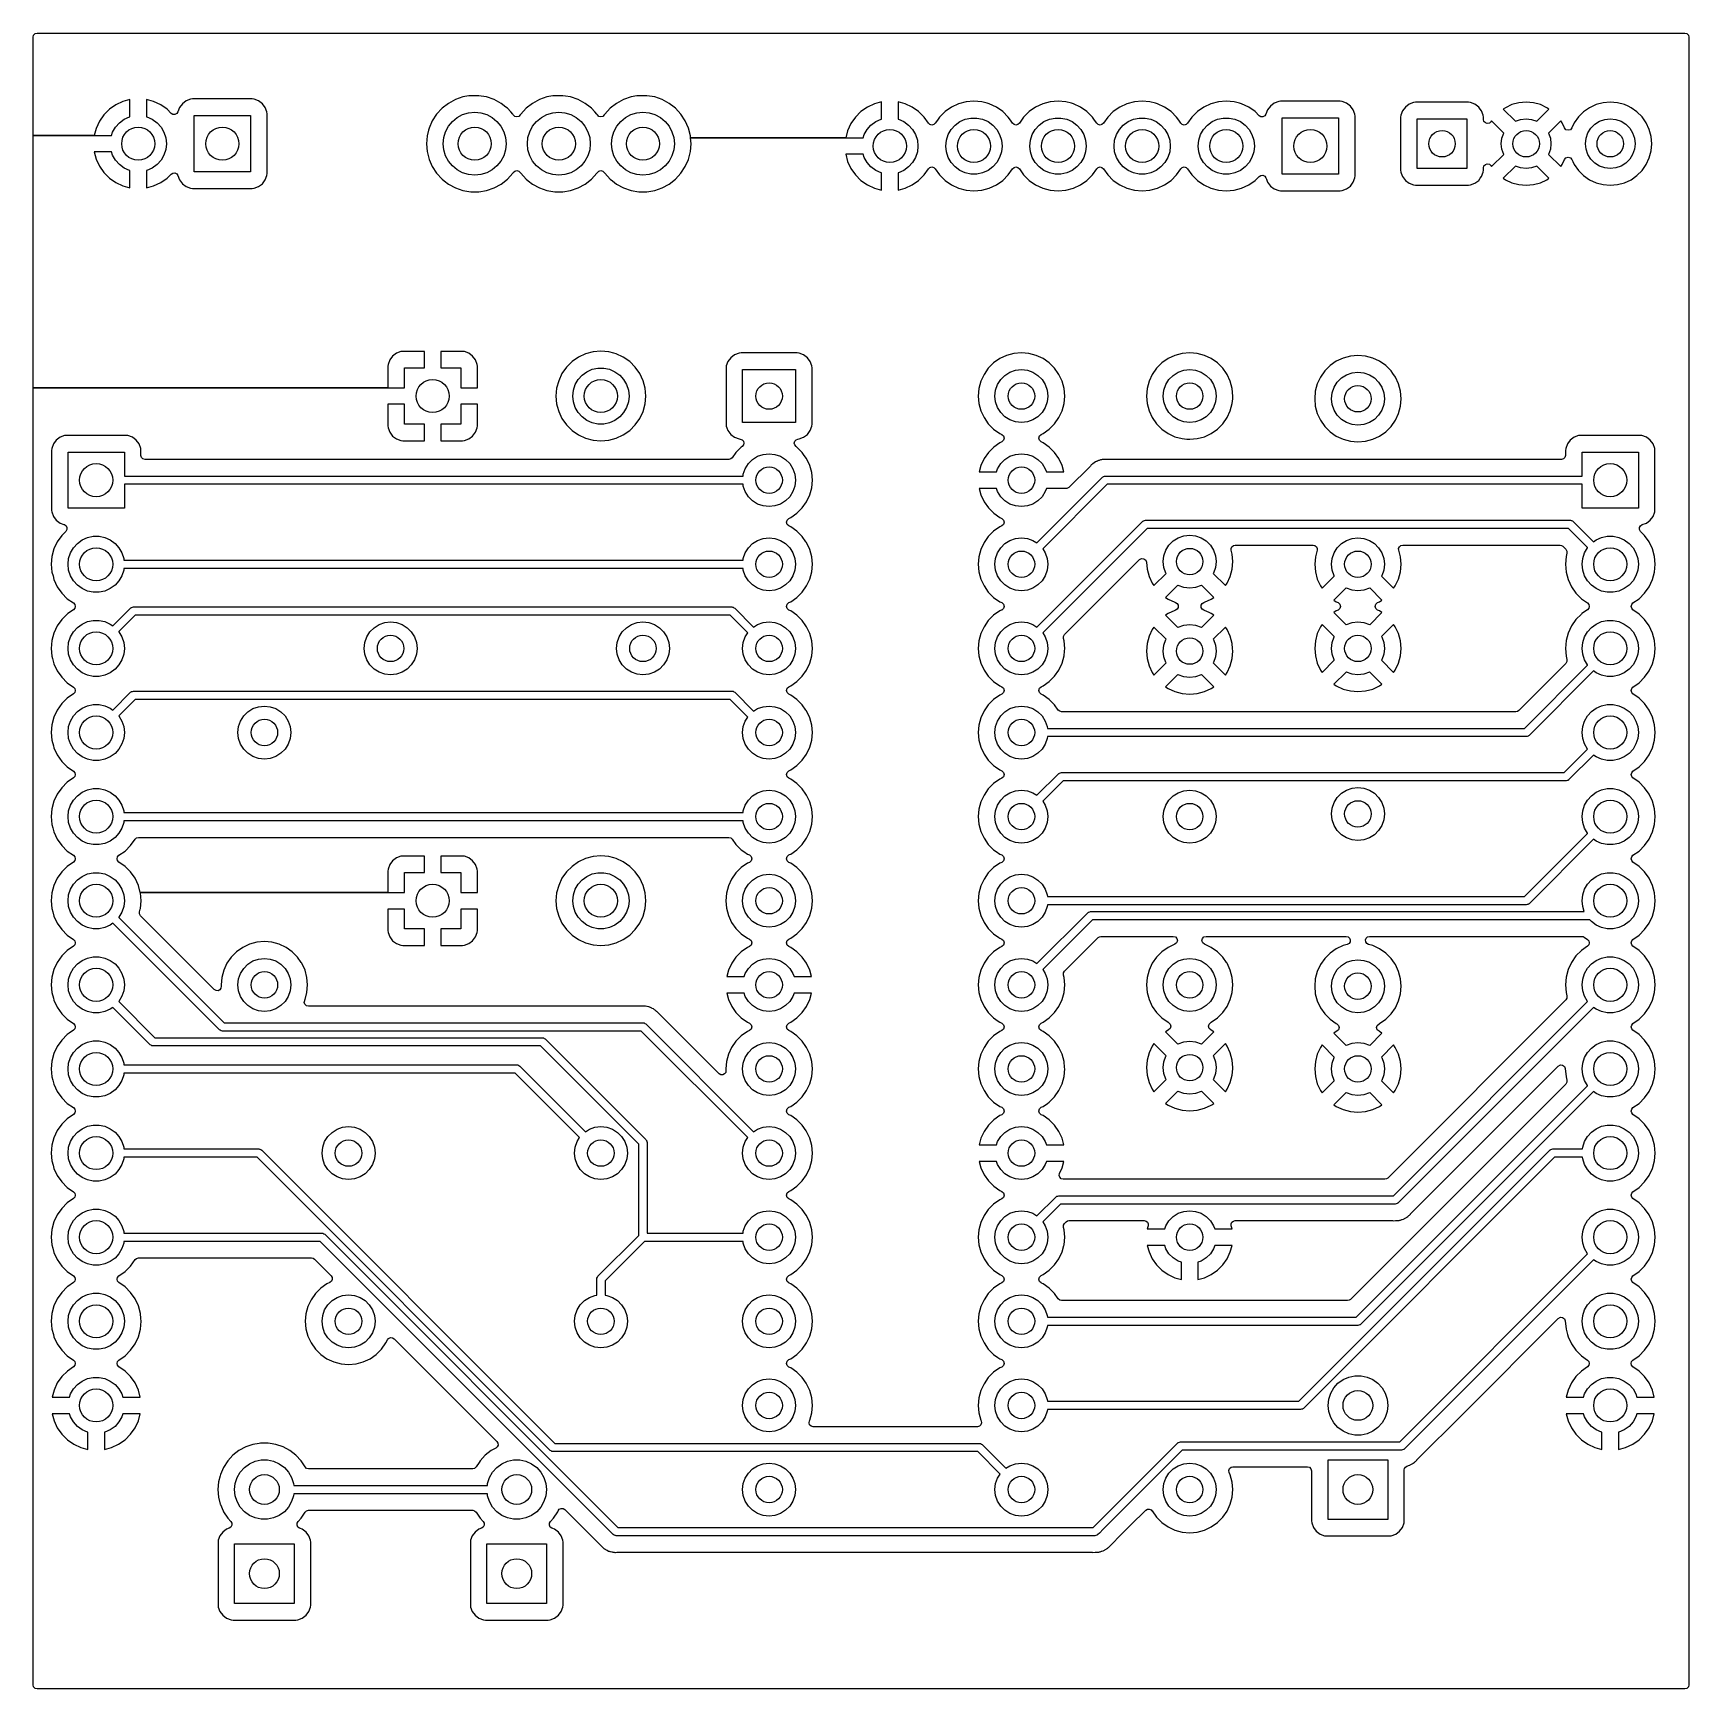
# Model space of a CAD drawing. Extents: x 26.2 to 76.2, y -84.5 to -34.5.
import ezdxf

# ---------------------------------------------------------------- set-up
doc = ezdxf.new("R2010")
doc.units = 0
doc.layers.add('BLACK', color=7, linetype='CONTINUOUS')

msp = doc.modelspace()

# ---------------------------------------------------------------- linework, layer by layer
at = {"layer": 'BLACK', "linetype": 'CONTINUOUS'}
for p, q in [((26.2171, -34.5175), (26.2625, -34.4721)), ((26.2625, -34.4721), (26.3245, -34.4555)), ((26.3245, -34.4555), (76.0755, -34.4555)), ((76.0755, -34.4555), (76.1375, -34.4721)), ((76.1375, -34.4721), (76.1829, -34.5175)), ((26.2005, -34.5795), (26.2171, -34.5175)), ((26.2005, -37.545), (26.2005, -34.5795)), ((76.1829, -34.5175), (76.1995, -34.5795)), ((76.1995, -34.5795), (76.1995, -84.3305)), ((29.125, -36.4644), (28.9115, -36.5216)), ((29.125, -36.9839), (29.125, -36.4644)), ((29.125, -36.4644), (29.125, -36.4644)), ((29.8385, -36.5216), (29.625, -36.4644)), ((29.625, -36.4644), (29.625, -36.9839)), ((30.9575, -36.4509), (30.8227, -36.5012)), ((31.0171, -36.4445), (30.9575, -36.4509)), ((32.8129, -36.4445), (31.0171, -36.4445)), ((32.8725, -36.4509), (32.8129, -36.4445)), ((32.8129, -36.4445), (32.8129, -36.4445)), ((33.0073, -36.5012), (32.8725, -36.4509)), ((38.9503, -36.4621), (38.7389, -36.5765)), ((39.1777, -36.3841), (38.9503, -36.4621)), ((39.3555, -36.3544), (39.1777, -36.3841)), ((39.4148, -36.3445), (39.3555, -36.3544)), ((39.6552, -36.3445), (39.4148, -36.3445)), ((39.7342, -36.3577), (39.6552, -36.3445)), ((39.8923, -36.3841), (39.7342, -36.3577)), ((40.1197, -36.4621), (39.8923, -36.3841)), ((40.3311, -36.5765), (40.1197, -36.4621)), ((40.1197, -36.4621), (40.1197, -36.4621)), ((40.1197, -36.4621), (40.1197, -36.4621)), ((41.4903, -36.4621), (41.2789, -36.5765)), ((41.7177, -36.3841), (41.4903, -36.4621)), ((41.8955, -36.3544), (41.7177, -36.3841)), ((41.9548, -36.3445), (41.8955, -36.3544)), ((42.1952, -36.3445), (41.9548, -36.3445)), ((42.2742, -36.3577), (42.1952, -36.3445)), ((42.4323, -36.3841), (42.2742, -36.3577)), ((42.6597, -36.4621), (42.4323, -36.3841)), ((42.8711, -36.5765), (42.6597, -36.4621)), ((42.6597, -36.4621), (42.6597, -36.4621)), ((42.6597, -36.4621), (42.6597, -36.4621)), ((44.0303, -36.4621), (43.8189, -36.5765)), ((44.2577, -36.3841), (44.0303, -36.4621)), ((44.4355, -36.3544), (44.2577, -36.3841)), ((44.4948, -36.3445), (44.4355, -36.3544)), ((44.7352, -36.3445), (44.4948, -36.3445)), ((44.8142, -36.3577), (44.7352, -36.3445)), ((44.9723, -36.3841), (44.8142, -36.3577)), ((45.1997, -36.4621), (44.9723, -36.3841)), ((45.4111, -36.5765), (45.1997, -36.4621)), ((45.1997, -36.4621), (45.1997, -36.4621)), ((45.1997, -36.4621), (45.1997, -36.4621)), ((28.3369, -36.9239), (28.2014, -37.1174)), ((28.5039, -36.7569), (28.3369, -36.9239)), ((28.6974, -36.6214), (28.5039, -36.7569)), ((28.9115, -36.5216), (28.6974, -36.6214)), ((28.95, -37.0589), (29.1123, -36.9866)), ((29.1123, -36.9866), (29.125, -36.9839)), ((29.625, -36.9839), (29.6377, -36.9866)), ((29.6377, -36.9866), (29.8, -37.0589)), ((30.0526, -36.6214), (29.8385, -36.5216)), ((30.2461, -36.7569), (30.0526, -36.6214)), ((30.3681, -36.8789), (30.2461, -36.7569)), ((30.4209, -36.9102), (30.3681, -36.8789)), ((30.4822, -36.9124), (30.4209, -36.9102)), ((30.537, -36.885), (30.4822, -36.9124)), ((30.572, -36.8346), (30.537, -36.885)), ((30.6212, -36.7027), (30.572, -36.8346)), ((30.7075, -36.5875), (30.6212, -36.7027)), ((30.8227, -36.5012), (30.7075, -36.5875)), ((31.065, -38.645), (31.065, -36.945)), ((31.065, -36.945), (32.765, -36.945)), ((32.765, -36.945), (32.765, -38.645)), ((33.1225, -36.5875), (33.0073, -36.5012)), ((33.2088, -36.7027), (33.1225, -36.5875)), ((33.2591, -36.8375), (33.2088, -36.7027)), ((33.2655, -36.8971), (33.2591, -36.8375)), ((33.2655, -37.795), (33.2655, -36.8971)), ((38.3864, -36.901), (38.255, -37.1023)), ((38.5492, -36.7242), (38.3864, -36.901)), ((38.7389, -36.5765), (38.5492, -36.7242)), ((38.5492, -36.7242), (38.5492, -36.7242)), ((38.5492, -36.7242), (38.5492, -36.7242)), ((39.0072, -37.0051), (39.1715, -36.9173)), ((39.1715, -36.9173), (39.3497, -36.8633)), ((39.3497, -36.8633), (39.535, -36.845)), ((39.535, -36.845), (39.7203, -36.8633)), ((39.7203, -36.8633), (39.8985, -36.9173)), ((39.8985, -36.9173), (40.0628, -37.0051)), ((40.4787, -36.6914), (40.3311, -36.5765)), ((40.3311, -36.5765), (40.3311, -36.5765)), ((40.3311, -36.5765), (40.3311, -36.5765)), ((40.5208, -36.7242), (40.4787, -36.6914)), ((40.6251, -36.8375), (40.5208, -36.7242)), ((40.6836, -36.901), (40.6251, -36.8375)), ((40.7012, -36.928), (40.6836, -36.901)), ((40.746, -36.9692), (40.7012, -36.928)), ((40.805, -36.9842), (40.746, -36.9692)), ((40.864, -36.9692), (40.805, -36.9842)), ((40.9088, -36.928), (40.864, -36.9692)), ((40.9264, -36.901), (40.9088, -36.928)), ((41.0892, -36.7242), (40.9264, -36.901)), ((41.2789, -36.5765), (41.0892, -36.7242)), ((41.5472, -37.0051), (41.7115, -36.9173)), ((41.7115, -36.9173), (41.8897, -36.8633)), ((41.8897, -36.8633), (42.075, -36.845)), ((42.075, -36.845), (42.2603, -36.8633)), ((42.2603, -36.8633), (42.4385, -36.9173)), ((42.4385, -36.9173), (42.6028, -37.0051)), ((43.0187, -36.6914), (42.8711, -36.5765)), ((42.8711, -36.5765), (42.8711, -36.5765)), ((42.8711, -36.5765), (42.8711, -36.5765)), ((43.0608, -36.7242), (43.0187, -36.6914)), ((43.1651, -36.8375), (43.0608, -36.7242)), ((43.2236, -36.901), (43.1651, -36.8375)), ((43.2412, -36.928), (43.2236, -36.901)), ((43.286, -36.9692), (43.2412, -36.928)), ((43.345, -36.9842), (43.286, -36.9692)), ((43.404, -36.9692), (43.345, -36.9842)), ((43.4488, -36.928), (43.404, -36.9692)), ((43.4664, -36.901), (43.4488, -36.928)), ((43.6292, -36.7242), (43.4664, -36.901)), ((43.8189, -36.5765), (43.6292, -36.7242)), ((44.0872, -37.0051), (44.2515, -36.9173)), ((44.2515, -36.9173), (44.4297, -36.8633)), ((44.4297, -36.8633), (44.615, -36.845)), ((44.615, -36.845), (44.8003, -36.8633)), ((44.8003, -36.8633), (44.9785, -36.9173)), ((44.9785, -36.9173), (45.1428, -37.0051)), ((45.5587, -36.6914), (45.4111, -36.5765)), ((45.4111, -36.5765), (45.4111, -36.5765)), ((45.4111, -36.5765), (45.4111, -36.5765)), ((45.6008, -36.7242), (45.5587, -36.6914)), ((45.7636, -36.901), (45.6008, -36.7242)), ((45.895, -37.1023), (45.7636, -36.901)), ((51.0319, -36.9939), (50.8964, -37.1874)), ((51.1989, -36.8269), (51.0319, -36.9939)), ((51.3924, -36.6914), (51.1989, -36.8269)), ((51.6065, -36.5916), (51.3924, -36.6914)), ((51.82, -36.5344), (51.6065, -36.5916)), ((51.82, -37.0539), (51.82, -36.5344)), ((51.82, -36.5344), (51.82, -36.5344)), ((52.5335, -36.5916), (52.32, -36.5344)), ((52.32, -36.5344), (52.32, -37.0539)), ((52.7476, -36.6914), (52.5335, -36.5916)), ((52.9411, -36.8269), (52.7476, -36.6914)), ((53.1081, -36.9939), (52.9411, -36.8269)), ((53.2381, -37.1796), (53.1081, -36.9939)), ((53.5715, -36.9936), (53.5062, -37.0869)), ((53.7386, -36.8265), (53.5715, -36.9936)), ((53.5715, -36.9936), (53.5715, -36.9936)), ((53.5715, -36.9936), (53.5715, -36.9936)), ((53.9322, -36.691), (53.7386, -36.8265)), ((54.1463, -36.5911), (53.9322, -36.691)), ((54.3746, -36.5299), (54.1463, -36.5911)), ((54.61, -36.5093), (54.3746, -36.5299)), ((54.8454, -36.5299), (54.61, -36.5093)), ((55.0125, -36.5747), (54.8454, -36.5299)), ((55.0737, -36.5911), (55.0125, -36.5747)), ((55.2878, -36.691), (55.0737, -36.5911)), ((55.4814, -36.8265), (55.2878, -36.691)), ((55.6485, -36.9936), (55.4814, -36.8265)), ((55.7138, -37.0869), (55.6485, -36.9936)), ((56.1115, -36.9936), (55.9816, -37.1792)), ((56.2786, -36.8265), (56.1115, -36.9936)), ((56.4722, -36.691), (56.2786, -36.8265)), ((56.6863, -36.5911), (56.4722, -36.691)), ((56.9146, -36.5299), (56.6863, -36.5911)), ((57.15, -36.5093), (56.9146, -36.5299)), ((57.3854, -36.5299), (57.15, -36.5093)), ((57.5525, -36.5747), (57.3854, -36.5299)), ((57.6137, -36.5911), (57.5525, -36.5747)), ((57.8278, -36.691), (57.6137, -36.5911)), ((58.0214, -36.8265), (57.8278, -36.691)), ((58.1885, -36.9936), (58.0214, -36.8265)), ((58.2538, -37.0869), (58.1885, -36.9936)), ((58.6515, -36.9936), (58.5216, -37.1792)), ((58.8186, -36.8265), (58.6515, -36.9936)), ((59.0122, -36.691), (58.8186, -36.8265)), ((59.2263, -36.5911), (59.0122, -36.691)), ((59.4546, -36.5299), (59.2263, -36.5911)), ((59.69, -36.5093), (59.4546, -36.5299)), ((59.9254, -36.5299), (59.69, -36.5093)), ((60.0925, -36.5747), (59.9254, -36.5299)), ((60.1537, -36.5911), (60.0925, -36.5747)), ((60.3678, -36.691), (60.1537, -36.5911)), ((60.5614, -36.8265), (60.3678, -36.691)), ((60.7285, -36.9936), (60.5614, -36.8265)), ((60.7938, -37.0869), (60.7285, -36.9936)), ((61.1915, -36.9936), (61.0616, -37.1792)), ((61.3586, -36.8265), (61.1915, -36.9936)), ((61.5522, -36.691), (61.3586, -36.8265)), ((61.7663, -36.5911), (61.5522, -36.691)), ((61.9946, -36.5299), (61.7663, -36.5911)), ((62.23, -36.5093), (61.9946, -36.5299)), ((62.4654, -36.5299), (62.23, -36.5093)), ((62.6325, -36.5747), (62.4654, -36.5299)), ((62.6937, -36.5911), (62.6325, -36.5747)), ((62.9078, -36.691), (62.6937, -36.5911)), ((63.1014, -36.8265), (62.9078, -36.691)), ((63.2233, -36.9484), (63.1014, -36.8265)), ((63.1014, -36.8265), (63.1014, -36.8265)), ((63.2761, -36.9797), (63.2233, -36.9484)), ((63.3374, -36.9819), (63.2761, -36.9797)), ((63.3922, -36.9545), (63.3374, -36.9819)), ((63.4272, -36.9041), (63.3922, -36.9545)), ((63.4762, -36.7727), (63.4272, -36.9041)), ((63.5625, -36.6575), (63.4762, -36.7727)), ((63.6777, -36.5712), (63.5625, -36.6575)), ((63.8125, -36.5209), (63.6777, -36.5712)), ((63.8721, -36.5145), (63.8125, -36.5209)), ((65.6679, -36.5145), (63.8721, -36.5145)), ((65.7275, -36.5209), (65.6679, -36.5145)), ((65.6679, -36.5145), (65.6679, -36.5145)), ((65.8623, -36.5712), (65.7275, -36.5209)), ((65.9775, -36.6575), (65.8623, -36.5712)), ((66.0638, -36.7727), (65.9775, -36.6575)), ((66.1141, -36.9075), (66.0638, -36.7727)), ((66.1205, -36.9671), (66.1141, -36.9075)), ((66.1205, -38.5929), (66.1205, -36.9671)), ((67.4949, -36.9936), (67.4945, -36.9971)), ((67.4945, -36.9971), (67.4945, -38.5929)), ((67.5009, -36.9375), (67.4949, -36.9936)), ((67.5512, -36.8027), (67.5009, -36.9375)), ((67.5009, -36.9375), (67.5009, -36.9375)), ((67.6375, -36.6875), (67.5512, -36.8027)), ((67.7527, -36.6012), (67.6375, -36.6875)), ((67.8875, -36.5509), (67.7527, -36.6012)), ((67.9471, -36.5445), (67.8875, -36.5509)), ((69.5429, -36.5445), (67.9471, -36.5445)), ((69.6025, -36.5509), (69.5429, -36.5445)), ((69.5429, -36.5445), (69.5429, -36.5445)), ((69.7373, -36.6012), (69.6025, -36.5509)), ((69.8525, -36.6875), (69.7373, -36.6012)), ((69.9008, -36.7519), (69.8525, -36.6875)), ((69.9388, -36.8027), (69.9008, -36.7519)), ((69.9891, -36.9375), (69.9388, -36.8027)), ((69.9952, -36.9939), (69.9891, -36.9375)), ((69.9955, -36.9971), (69.9952, -36.9939)), ((69.9955, -37.064), (69.9955, -36.9971)), ((70.6576, -36.7083), (70.5954, -36.7519)), ((70.5954, -36.7519), (70.962, -37.1184)), ((70.5954, -36.7519), (70.5954, -36.7519)), ((70.8558, -36.6159), (70.6576, -36.7083)), ((71.0671, -36.5593), (70.8558, -36.6159)), ((71.285, -36.5402), (71.0671, -36.5593)), ((71.5029, -36.5593), (71.285, -36.5402)), ((71.7142, -36.6159), (71.5029, -36.5593)), ((71.608, -37.1184), (71.9746, -36.7519)), ((71.9124, -36.7083), (71.7142, -36.6159)), ((71.9746, -36.7519), (71.9124, -36.7083)), ((71.9746, -36.7519), (71.9746, -36.7519)), ((72.8634, -36.9881), (72.7379, -37.1674)), ((73.0181, -36.8334), (72.8634, -36.9881)), ((73.1974, -36.7079), (73.0181, -36.8334)), ((73.3957, -36.6154), (73.1974, -36.7079)), ((73.607, -36.5588), (73.3957, -36.6154)), ((73.825, -36.5397), (73.607, -36.5588)), ((74.043, -36.5588), (73.825, -36.5397)), ((74.2543, -36.6154), (74.043, -36.5588)), ((74.3612, -36.6653), (74.2543, -36.6154)), ((74.4526, -36.7079), (74.3612, -36.6653)), ((74.6319, -36.8334), (74.4526, -36.7079)), ((74.7866, -36.9881), (74.6319, -36.8334)), ((74.9121, -37.1674), (74.7866, -36.9881)), ((28.1016, -37.3315), (28.0444, -37.545)), ((28.2014, -37.1174), (28.1016, -37.3315)), ((28.5674, -37.545), (28.5985, -37.4493)), ((28.5985, -37.4493), (28.6873, -37.2954)), ((28.6873, -37.2954), (28.8062, -37.1633)), ((28.8062, -37.1633), (28.95, -37.0589)), ((29.8, -37.0589), (29.9438, -37.1633)), ((29.9438, -37.1633), (30.0627, -37.2954)), ((30.0627, -37.2954), (30.1515, -37.4493)), ((30.1515, -37.4493), (30.2064, -37.6183)), ((38.1411, -37.3908), (38.0994, -37.5554)), ((38.1584, -37.3224), (38.1411, -37.3908)), ((38.255, -37.1023), (38.1584, -37.3224)), ((38.6033, -37.6097), (38.6573, -37.4315)), ((38.6573, -37.4315), (38.7451, -37.2672)), ((38.7451, -37.2672), (38.8632, -37.1232)), ((38.8632, -37.1232), (39.0072, -37.0051)), ((40.0628, -37.0051), (40.2068, -37.1232)), ((40.2068, -37.1232), (40.3249, -37.2672)), ((40.3249, -37.2672), (40.4127, -37.4315)), ((40.4127, -37.4315), (40.4667, -37.6097)), ((41.1433, -37.6097), (41.1973, -37.4315)), ((41.1973, -37.4315), (41.2851, -37.2672)), ((41.2851, -37.2672), (41.4032, -37.1232)), ((41.4032, -37.1232), (41.5472, -37.0051)), ((42.6028, -37.0051), (42.7468, -37.1232)), ((42.7468, -37.1232), (42.8649, -37.2672)), ((42.8649, -37.2672), (42.9527, -37.4315)), ((42.9527, -37.4315), (43.0067, -37.6097)), ((43.6833, -37.6097), (43.7373, -37.4315)), ((43.7373, -37.4315), (43.8251, -37.2672)), ((43.8251, -37.2672), (43.9432, -37.1232)), ((43.9432, -37.1232), (44.0872, -37.0051)), ((45.1428, -37.0051), (45.2868, -37.1232)), ((45.2868, -37.1232), (45.4049, -37.2672)), ((45.4049, -37.2672), (45.4927, -37.4315)), ((45.4927, -37.4315), (45.5467, -37.6097)), ((45.9916, -37.3224), (45.895, -37.1023)), ((46.0506, -37.5554), (45.9916, -37.3224)), ((50.7966, -37.4015), (50.7394, -37.615)), ((50.8964, -37.1874), (50.7966, -37.4015)), ((51.2935, -37.5193), (51.3823, -37.3654)), ((51.3823, -37.3654), (51.5012, -37.2333)), ((51.5012, -37.2333), (51.645, -37.1289)), ((51.645, -37.1289), (51.8073, -37.0566)), ((51.8073, -37.0566), (51.82, -37.0539)), ((52.32, -37.0539), (52.3327, -37.0566)), ((52.3327, -37.0566), (52.495, -37.1289)), ((52.495, -37.1289), (52.6388, -37.2333)), ((52.6388, -37.2333), (52.7577, -37.3654)), ((52.7577, -37.3654), (52.8465, -37.5193)), ((53.2824, -37.2185), (53.2381, -37.1796)), ((53.3397, -37.2325), (53.2824, -37.2185)), ((53.397, -37.2185), (53.3397, -37.2325)), ((53.4413, -37.1796), (53.397, -37.2185)), ((53.5062, -37.0869), (53.4413, -37.1796)), ((53.8335, -37.5193), (53.9223, -37.3654)), ((53.9223, -37.3654), (54.0412, -37.2333)), ((54.0412, -37.2333), (54.185, -37.1289)), ((54.185, -37.1289), (54.3473, -37.0566)), ((54.3473, -37.0566), (54.5212, -37.0197)), ((54.5212, -37.0197), (54.6988, -37.0197)), ((54.6988, -37.0197), (54.8727, -37.0566)), ((54.8727, -37.0566), (55.035, -37.1289)), ((55.035, -37.1289), (55.1788, -37.2333)), ((55.1788, -37.2333), (55.2977, -37.3654)), ((55.2977, -37.3654), (55.3865, -37.5193)), ((55.7784, -37.1792), (55.7138, -37.0869)), ((55.8227, -37.218), (55.7784, -37.1792)), ((55.88, -37.232), (55.8227, -37.218)), ((55.9373, -37.218), (55.88, -37.232)), ((55.9816, -37.1792), (55.9373, -37.218)), ((56.3735, -37.5193), (56.4623, -37.3654)), ((56.4623, -37.3654), (56.5812, -37.2333)), ((56.5812, -37.2333), (56.725, -37.1289)), ((56.725, -37.1289), (56.8873, -37.0566)), ((56.8873, -37.0566), (57.0612, -37.0197)), ((57.0612, -37.0197), (57.2388, -37.0197)), ((57.2388, -37.0197), (57.4127, -37.0566)), ((57.4127, -37.0566), (57.575, -37.1289)), ((57.575, -37.1289), (57.7188, -37.2333)), ((57.7188, -37.2333), (57.8377, -37.3654)), ((57.8377, -37.3654), (57.9265, -37.5193)), ((58.3184, -37.1792), (58.2538, -37.0869)), ((58.3627, -37.218), (58.3184, -37.1792)), ((58.42, -37.232), (58.3627, -37.218)), ((58.4773, -37.218), (58.42, -37.232)), ((58.5216, -37.1792), (58.4773, -37.218)), ((58.9135, -37.5193), (59.0023, -37.3654)), ((59.0023, -37.3654), (59.1212, -37.2333)), ((59.1212, -37.2333), (59.265, -37.1289)), ((59.265, -37.1289), (59.4273, -37.0566)), ((59.4273, -37.0566), (59.6012, -37.0197)), ((59.6012, -37.0197), (59.7788, -37.0197)), ((59.7788, -37.0197), (59.9527, -37.0566)), ((59.9527, -37.0566), (60.115, -37.1289)), ((60.115, -37.1289), (60.2588, -37.2333)), ((60.2588, -37.2333), (60.3777, -37.3654)), ((60.3777, -37.3654), (60.4665, -37.5193)), ((60.8584, -37.1792), (60.7938, -37.0869)), ((60.9027, -37.218), (60.8584, -37.1792)), ((60.96, -37.232), (60.9027, -37.218)), ((61.0173, -37.218), (60.96, -37.232)), ((61.0616, -37.1792), (61.0173, -37.218)), ((61.4535, -37.5193), (61.5423, -37.3654)), ((61.5423, -37.3654), (61.6612, -37.2333)), ((61.6612, -37.2333), (61.805, -37.1289)), ((61.805, -37.1289), (61.9673, -37.0566)), ((61.9673, -37.0566), (62.1412, -37.0197)), ((62.1412, -37.0197), (62.3188, -37.0197)), ((62.3188, -37.0197), (62.4927, -37.0566)), ((62.4927, -37.0566), (62.655, -37.1289)), ((62.655, -37.1289), (62.7988, -37.2333)), ((62.7988, -37.2333), (62.9177, -37.3654)), ((62.9177, -37.3654), (63.0065, -37.5193)), ((63.92, -38.715), (63.92, -37.015)), ((63.92, -37.015), (65.62, -37.015)), ((65.62, -37.015), (65.62, -38.715)), ((67.995, -38.545), (67.995, -37.045)), ((67.995, -37.045), (69.495, -37.045)), ((69.495, -37.045), (69.495, -38.545)), ((70.011, -37.1241), (69.9955, -37.064)), ((70.0538, -37.1692), (70.011, -37.1241)), ((70.113, -37.1878), (70.0538, -37.1692)), ((70.1739, -37.1755), (70.113, -37.1878)), ((70.2211, -37.1351), (70.1739, -37.1755)), ((70.2419, -37.1054), (70.2211, -37.1351)), ((70.6084, -37.472), (70.2419, -37.1054)), ((70.2419, -37.1054), (70.2419, -37.1054)), ((70.5538, -37.6281), (70.6084, -37.472)), ((70.962, -37.1184), (71.1181, -37.0638)), ((71.1181, -37.0638), (71.285, -37.045)), ((71.285, -37.045), (71.4519, -37.0638)), ((71.4519, -37.0638), (71.608, -37.1184)), ((72.3281, -37.1054), (71.9616, -37.472)), ((71.9616, -37.472), (72.0162, -37.6281)), ((72.3717, -37.1676), (72.3281, -37.1054)), ((72.4423, -37.3192), (72.3717, -37.1676)), ((72.4881, -37.3713), (72.4423, -37.3192)), ((72.5547, -37.3908), (72.4881, -37.3713)), ((72.6213, -37.3714), (72.5547, -37.3908)), ((72.6671, -37.3192), (72.6213, -37.3714)), ((72.7379, -37.1674), (72.6671, -37.3192)), ((73.0938, -37.6281), (73.1493, -37.4696)), ((73.1493, -37.4696), (73.2386, -37.3274)), ((73.2386, -37.3274), (73.3574, -37.2086)), ((73.3574, -37.2086), (73.4996, -37.1193)), ((73.4996, -37.1193), (73.6581, -37.0638)), ((73.6581, -37.0638), (73.825, -37.045)), ((73.825, -37.045), (73.9919, -37.0638)), ((73.9919, -37.0638), (74.1504, -37.1193)), ((74.1504, -37.1193), (74.2926, -37.2086)), ((74.2926, -37.2086), (74.4114, -37.3274)), ((74.4114, -37.3274), (74.5007, -37.4696)), ((74.5007, -37.4696), (74.5562, -37.6281)), ((75.0046, -37.3657), (74.9121, -37.1674)), ((75.0612, -37.577), (75.0046, -37.3657)), ((26.2005, -38.045), (26.2005, -37.545)), ((26.2005, -37.545), (28.0444, -37.545)), ((28.0444, -37.545), (26.2005, -37.545)), ((28.0444, -37.545), (28.5674, -37.545)), ((28.0444, -37.545), (28.0444, -37.545)), ((30.2064, -37.9717), (30.1515, -38.1407)), ((30.2064, -37.6183), (30.225, -37.795)), ((30.225, -37.795), (30.2064, -37.9717)), ((33.2655, -38.6929), (33.2655, -37.795)), ((38.0994, -37.5554), (38.0795, -37.795)), ((38.0795, -37.795), (38.0994, -38.0346)), ((38.585, -37.795), (38.6033, -37.6097)), ((38.6033, -37.9803), (38.585, -37.795)), ((38.6573, -38.1585), (38.6033, -37.9803)), ((40.4667, -37.9803), (40.4127, -38.1585)), ((40.4667, -37.6097), (40.485, -37.795)), ((40.485, -37.795), (40.4667, -37.9803)), ((41.125, -37.795), (41.1433, -37.6097)), ((41.1433, -37.9803), (41.125, -37.795)), ((41.1973, -38.1585), (41.1433, -37.9803)), ((43.0067, -37.9803), (42.9527, -38.1585)), ((43.0067, -37.6097), (43.025, -37.795)), ((43.025, -37.795), (43.0067, -37.9803)), ((43.665, -37.795), (43.6833, -37.6097)), ((43.6833, -37.9803), (43.665, -37.795)), ((43.7373, -38.1585), (43.6833, -37.9803)), ((45.5467, -37.9803), (45.4927, -38.1585)), ((45.5467, -37.6097), (45.565, -37.795)), ((45.565, -37.795), (45.5467, -37.9803)), ((46.0556, -37.615), (46.0506, -37.5554)), ((46.0506, -38.0346), (46.0705, -37.795)), ((46.0705, -37.795), (46.0556, -37.615)), ((46.0556, -37.615), (50.7394, -37.615)), ((50.7394, -37.615), (46.0556, -37.615)), ((50.7394, -37.615), (51.2624, -37.615)), ((50.7394, -37.615), (50.7394, -37.615)), ((51.2624, -37.615), (51.2935, -37.5193)), ((52.8465, -37.5193), (52.9014, -37.6883)), ((52.9014, -37.6883), (52.92, -37.865)), ((52.92, -37.865), (52.9014, -38.0417)), ((53.76, -37.865), (53.7786, -37.6883)), ((53.7786, -38.0417), (53.76, -37.865)), ((53.7786, -37.6883), (53.8335, -37.5193)), ((55.3865, -37.5193), (55.4414, -37.6883)), ((55.4414, -37.6883), (55.46, -37.865)), ((55.46, -37.865), (55.4414, -38.0417)), ((56.3, -37.865), (56.3186, -37.6883)), ((56.3186, -38.0417), (56.3, -37.865)), ((56.3186, -37.6883), (56.3735, -37.5193)), ((57.9265, -37.5193), (57.9814, -37.6883)), ((57.9814, -37.6883), (58, -37.865)), ((58, -37.865), (57.9814, -38.0417)), ((58.84, -37.865), (58.8586, -37.6883)), ((58.8586, -38.0417), (58.84, -37.865)), ((58.8586, -37.6883), (58.9135, -37.5193)), ((60.4665, -37.5193), (60.5214, -37.6883)), ((60.5214, -37.6883), (60.54, -37.865)), ((60.54, -37.865), (60.5214, -38.0417)), ((61.38, -37.865), (61.3986, -37.6883)), ((61.3986, -38.0417), (61.38, -37.865)), ((61.3986, -37.6883), (61.4535, -37.5193)), ((63.0065, -37.5193), (63.0614, -37.6883)), ((63.0614, -37.6883), (63.08, -37.865)), ((63.08, -37.865), (63.0614, -38.0417)), ((70.535, -37.795), (70.5538, -37.6281)), ((70.5538, -37.9619), (70.535, -37.795)), ((70.6084, -38.118), (70.5538, -37.9619)), ((72.0162, -37.9619), (71.9616, -38.118)), ((72.0162, -37.6281), (72.035, -37.795)), ((72.035, -37.795), (72.0162, -37.9619)), ((73.075, -37.795), (73.0938, -37.6281)), ((73.0938, -37.9619), (73.075, -37.795)), ((73.1493, -38.1204), (73.0938, -37.9619)), ((74.5562, -37.9619), (74.5007, -38.1204)), ((74.5562, -37.6281), (74.575, -37.795)), ((74.575, -37.795), (74.5562, -37.9619)), ((75.0803, -37.795), (75.0612, -37.577)), ((75.0612, -38.013), (75.0803, -37.795)), ((26.2005, -45.165), (26.2005, -38.045)), ((28.5674, -38.045), (28.0444, -38.045)), ((28.0444, -38.045), (28.1016, -38.2585)), ((28.1016, -38.2585), (28.2014, -38.4726)), ((28.2014, -38.4726), (28.3369, -38.6661)), ((28.5985, -38.1407), (28.5674, -38.045)), ((28.6873, -38.2946), (28.5985, -38.1407)), ((28.8062, -38.4267), (28.6873, -38.2946)), ((28.95, -38.5311), (28.8062, -38.4267)), ((29.9438, -38.4267), (29.8, -38.5311)), ((30.0627, -38.2946), (29.9438, -38.4267)), ((30.1515, -38.1407), (30.0627, -38.2946)), ((38.0994, -38.0346), (38.0994, -38.0346)), ((38.0994, -38.0346), (38.0994, -38.0346)), ((38.0994, -38.0346), (38.1584, -38.2676)), ((38.1584, -38.2676), (38.255, -38.4877)), ((38.255, -38.4877), (38.3864, -38.689)), ((38.7451, -38.3228), (38.6573, -38.1585)), ((38.8632, -38.4668), (38.7451, -38.3228)), ((39.0072, -38.5849), (38.8632, -38.4668)), ((40.2068, -38.4668), (40.0628, -38.5849)), ((40.3249, -38.3228), (40.2068, -38.4668)), ((40.4127, -38.1585), (40.3249, -38.3228)), ((41.2851, -38.3228), (41.1973, -38.1585)), ((41.4032, -38.4668), (41.2851, -38.3228)), ((41.5472, -38.5849), (41.4032, -38.4668)), ((42.7468, -38.4668), (42.6028, -38.5849)), ((42.8649, -38.3228), (42.7468, -38.4668)), ((42.9527, -38.1585), (42.8649, -38.3228)), ((43.8251, -38.3228), (43.7373, -38.1585)), ((43.9432, -38.4668), (43.8251, -38.3228)), ((44.0872, -38.5849), (43.9432, -38.4668)), ((45.2868, -38.4668), (45.1428, -38.5849)), ((45.4049, -38.3228), (45.2868, -38.4668)), ((45.4927, -38.1585), (45.4049, -38.3228)), ((45.7636, -38.689), (45.895, -38.4877)), ((45.895, -38.4877), (45.9916, -38.2676)), ((45.9916, -38.2676), (46.0303, -38.115)), ((46.0303, -38.115), (46.0506, -38.0346)), ((51.2624, -38.115), (50.7394, -38.115)), ((50.7394, -38.115), (50.7966, -38.3285)), ((50.7966, -38.3285), (50.8964, -38.5426)), ((51.2935, -38.2107), (51.2624, -38.115)), ((51.3823, -38.3646), (51.2935, -38.2107)), ((51.5012, -38.4967), (51.3823, -38.3646)), ((51.645, -38.6011), (51.5012, -38.4967)), ((52.6388, -38.4967), (52.495, -38.6011)), ((52.7577, -38.3646), (52.6388, -38.4967)), ((52.8465, -38.2107), (52.7577, -38.3646)), ((52.9014, -38.0417), (52.8465, -38.2107)), ((53.2824, -38.5115), (53.3397, -38.4975)), ((53.3397, -38.4975), (53.397, -38.5115)), ((53.8335, -38.2107), (53.7786, -38.0417)), ((53.9223, -38.3646), (53.8335, -38.2107)), ((54.0412, -38.4967), (53.9223, -38.3646)), ((54.185, -38.6011), (54.0412, -38.4967)), ((55.1788, -38.4967), (55.035, -38.6011)), ((55.2977, -38.3646), (55.1788, -38.4967)), ((55.3865, -38.2107), (55.2977, -38.3646)), ((55.4414, -38.0417), (55.3865, -38.2107)), ((55.8227, -38.512), (55.88, -38.498)), ((55.88, -38.498), (55.9373, -38.512)), ((56.3735, -38.2107), (56.3186, -38.0417)), ((56.4623, -38.3646), (56.3735, -38.2107)), ((56.5812, -38.4967), (56.4623, -38.3646)), ((56.725, -38.6011), (56.5812, -38.4967)), ((57.7188, -38.4967), (57.575, -38.6011)), ((57.8377, -38.3646), (57.7188, -38.4967)), ((57.9265, -38.2107), (57.8377, -38.3646)), ((57.9814, -38.0417), (57.9265, -38.2107)), ((58.3627, -38.512), (58.42, -38.498)), ((58.42, -38.498), (58.4773, -38.512)), ((58.9135, -38.2107), (58.8586, -38.0417)), ((59.0023, -38.3646), (58.9135, -38.2107)), ((59.1212, -38.4967), (59.0023, -38.3646)), ((59.265, -38.6011), (59.1212, -38.4967)), ((60.2588, -38.4967), (60.115, -38.6011)), ((60.3777, -38.3646), (60.2588, -38.4967)), ((60.4665, -38.2107), (60.3777, -38.3646)), ((60.5214, -38.0417), (60.4665, -38.2107)), ((60.9027, -38.512), (60.96, -38.498)), ((60.96, -38.498), (61.0173, -38.512)), ((61.4535, -38.2107), (61.3986, -38.0417)), ((61.5423, -38.3646), (61.4535, -38.2107)), ((61.6612, -38.4967), (61.5423, -38.3646)), ((61.805, -38.6011), (61.6612, -38.4967)), ((62.7988, -38.4967), (62.655, -38.6011)), ((62.9177, -38.3646), (62.7988, -38.4967)), ((63.0065, -38.2107), (62.9177, -38.3646)), ((63.0614, -38.0417), (63.0065, -38.2107)), ((69.9955, -38.526), (70.011, -38.4659)), ((70.011, -38.4659), (70.0538, -38.4208)), ((70.0538, -38.4208), (70.113, -38.4022)), ((70.113, -38.4022), (70.1739, -38.4145)), ((70.1739, -38.4145), (70.2211, -38.4549)), ((70.2211, -38.4549), (70.2419, -38.4846)), ((70.2419, -38.4846), (70.6084, -38.118)), ((70.2419, -38.4846), (70.2419, -38.4846)), ((70.962, -38.4716), (70.5954, -38.8381)), ((71.1181, -38.5262), (70.962, -38.4716)), ((71.608, -38.4716), (71.4519, -38.5262)), ((71.9746, -38.8381), (71.608, -38.4716)), ((71.9616, -38.118), (72.3281, -38.4846)), ((72.3281, -38.4846), (72.3717, -38.4224)), ((72.3717, -38.4224), (72.4423, -38.2708)), ((72.4423, -38.2708), (72.4881, -38.2186)), ((72.4881, -38.2186), (72.5547, -38.1992)), ((72.5547, -38.1992), (72.6213, -38.2186)), ((72.6213, -38.2186), (72.6671, -38.2708)), ((72.6671, -38.2708), (72.6941, -38.3287)), ((72.6941, -38.3287), (72.7379, -38.4226)), ((72.7379, -38.4226), (72.8634, -38.6019)), ((73.2386, -38.2626), (73.1493, -38.1204)), ((73.3574, -38.3814), (73.2386, -38.2626)), ((73.4996, -38.4707), (73.3574, -38.3814)), ((73.6581, -38.5262), (73.4996, -38.4707)), ((74.1504, -38.4707), (73.9919, -38.5262)), ((74.2926, -38.3814), (74.1504, -38.4707)), ((74.4114, -38.2626), (74.2926, -38.3814)), ((74.5007, -38.1204), (74.4114, -38.2626)), ((74.7866, -38.6019), (74.9121, -38.4226)), ((74.9121, -38.4226), (75.0046, -38.2243)), ((75.0046, -38.2243), (75.0612, -38.013)), ((28.3369, -38.6661), (28.5039, -38.8331)), ((28.5039, -38.8331), (28.6974, -38.9686)), ((28.6974, -38.9686), (28.9115, -39.0684)), ((29.1123, -38.6034), (28.95, -38.5311)), ((29.125, -38.6061), (29.1123, -38.6034)), ((29.125, -39.1256), (29.125, -38.6061)), ((29.6377, -38.6034), (29.625, -38.6061)), ((29.625, -38.6061), (29.625, -39.1256)), ((29.8, -38.5311), (29.6377, -38.6034)), ((29.8385, -39.0684), (30.0526, -38.9686)), ((30.0526, -38.9686), (30.2461, -38.8331)), ((30.2461, -38.8331), (30.3681, -38.7111)), ((30.3681, -38.7111), (30.4209, -38.6798)), ((30.4209, -38.6798), (30.4822, -38.6776)), ((30.4822, -38.6776), (30.537, -38.705)), ((30.537, -38.705), (30.572, -38.7554)), ((30.572, -38.7554), (30.6212, -38.8873)), ((30.6212, -38.8873), (30.7075, -39.0025)), ((32.765, -38.645), (31.065, -38.645)), ((33.1225, -39.0025), (33.2088, -38.8873)), ((33.2088, -38.8873), (33.2591, -38.7525)), ((33.2591, -38.7525), (33.2655, -38.6929)), ((38.3864, -38.689), (38.5492, -38.8658)), ((38.5492, -38.8658), (38.6125, -38.915)), ((38.6125, -38.915), (38.7389, -39.0135)), ((39.1715, -38.6727), (39.0072, -38.5849)), ((39.3497, -38.7267), (39.1715, -38.6727)), ((39.535, -38.745), (39.3497, -38.7267)), ((39.7203, -38.7267), (39.535, -38.745)), ((39.8985, -38.6727), (39.7203, -38.7267)), ((40.0628, -38.5849), (39.8985, -38.6727)), ((40.3311, -39.0135), (40.5208, -38.8658)), ((40.5208, -38.8658), (40.6836, -38.689)), ((40.6836, -38.689), (40.7012, -38.662)), ((40.7012, -38.662), (40.746, -38.6208)), ((40.746, -38.6208), (40.805, -38.6058)), ((40.805, -38.6058), (40.864, -38.6208)), ((40.864, -38.6208), (40.9088, -38.662)), ((40.9088, -38.662), (40.9264, -38.689)), ((40.9264, -38.689), (41.0892, -38.8658)), ((41.0892, -38.8658), (41.1525, -38.915)), ((41.1525, -38.915), (41.2789, -39.0135)), ((41.7115, -38.6727), (41.5472, -38.5849)), ((41.8897, -38.7267), (41.7115, -38.6727)), ((42.075, -38.745), (41.8897, -38.7267)), ((42.2603, -38.7267), (42.075, -38.745)), ((42.4385, -38.6727), (42.2603, -38.7267)), ((42.6028, -38.5849), (42.4385, -38.6727)), ((42.8711, -39.0135), (43.0608, -38.8658)), ((43.0608, -38.8658), (43.2236, -38.689)), ((43.2236, -38.689), (43.2412, -38.662)), ((43.2412, -38.662), (43.286, -38.6208)), ((43.286, -38.6208), (43.345, -38.6058)), ((43.345, -38.6058), (43.404, -38.6208)), ((43.404, -38.6208), (43.4488, -38.662)), ((43.4488, -38.662), (43.4664, -38.689)), ((43.4664, -38.689), (43.6292, -38.8658)), ((43.6292, -38.8658), (43.6925, -38.915)), ((43.6925, -38.915), (43.8189, -39.0135)), ((44.2515, -38.6727), (44.0872, -38.5849)), ((44.4297, -38.7267), (44.2515, -38.6727)), ((44.615, -38.745), (44.4297, -38.7267)), ((44.8003, -38.7267), (44.615, -38.745)), ((44.9785, -38.6727), (44.8003, -38.7267)), ((45.1428, -38.5849), (44.9785, -38.6727)), ((45.4111, -39.0135), (45.6008, -38.8658)), ((45.6008, -38.8658), (45.7636, -38.689)), ((50.8964, -38.5426), (51.0319, -38.7361)), ((51.0319, -38.7361), (51.1989, -38.9031)), ((51.1989, -38.9031), (51.3924, -39.0386)), ((51.8073, -38.6734), (51.645, -38.6011)), ((51.82, -38.6761), (51.8073, -38.6734)), ((51.82, -39.1956), (51.82, -38.6761)), ((52.3327, -38.6734), (52.32, -38.6761)), ((52.32, -38.6761), (52.32, -39.1956)), ((52.495, -38.6011), (52.3327, -38.6734)), ((52.7476, -39.0386), (52.9411, -38.9031)), ((52.9411, -38.9031), (53.1081, -38.7361)), ((53.1081, -38.7361), (53.2381, -38.5504)), ((53.2381, -38.5504), (53.2824, -38.5115)), ((53.397, -38.5115), (53.4413, -38.5504)), ((53.4413, -38.5504), (53.5715, -38.7364)), ((53.5715, -38.7364), (53.7386, -38.9035)), ((53.7386, -38.9035), (53.9322, -39.039)), ((54.3473, -38.6734), (54.185, -38.6011)), ((54.5212, -38.7103), (54.3473, -38.6734)), ((54.6988, -38.7103), (54.5212, -38.7103)), ((54.8727, -38.6734), (54.6988, -38.7103)), ((55.035, -38.6011), (54.8727, -38.6734)), ((55.2878, -39.039), (55.4814, -38.9035)), ((55.4814, -38.9035), (55.6485, -38.7364)), ((55.6485, -38.7364), (55.7784, -38.5508)), ((55.7784, -38.5508), (55.8227, -38.512)), ((55.9373, -38.512), (55.9816, -38.5508)), ((55.9816, -38.5508), (56.1115, -38.7364)), ((56.1115, -38.7364), (56.2786, -38.9035)), ((56.2786, -38.9035), (56.4722, -39.039)), ((56.8873, -38.6734), (56.725, -38.6011)), ((57.0612, -38.7103), (56.8873, -38.6734)), ((57.2388, -38.7103), (57.0612, -38.7103)), ((57.4127, -38.6734), (57.2388, -38.7103)), ((57.575, -38.6011), (57.4127, -38.6734)), ((57.8278, -39.039), (58.0214, -38.9035)), ((58.0214, -38.9035), (58.1885, -38.7364)), ((58.1885, -38.7364), (58.3184, -38.5508)), ((58.3184, -38.5508), (58.3627, -38.512)), ((58.4773, -38.512), (58.5216, -38.5508)), ((58.5216, -38.5508), (58.6515, -38.7364)), ((58.6515, -38.7364), (58.8186, -38.9035)), ((58.8186, -38.9035), (59.0122, -39.039)), ((59.4273, -38.6734), (59.265, -38.6011)), ((59.6012, -38.7103), (59.4273, -38.6734)), ((59.7788, -38.7103), (59.6012, -38.7103)), ((59.9527, -38.6734), (59.7788, -38.7103)), ((60.115, -38.6011), (59.9527, -38.6734)), ((60.3678, -39.039), (60.5614, -38.9035)), ((60.5614, -38.9035), (60.7285, -38.7364)), ((60.7285, -38.7364), (60.8584, -38.5508)), ((60.8584, -38.5508), (60.9027, -38.512)), ((61.0173, -38.512), (61.0616, -38.5508)), ((61.0616, -38.5508), (61.1915, -38.7364)), ((61.1915, -38.7364), (61.3586, -38.9035)), ((61.3586, -38.9035), (61.5522, -39.039)), ((61.9673, -38.6734), (61.805, -38.6011)), ((62.1412, -38.7103), (61.9673, -38.6734)), ((62.3188, -38.7103), (62.1412, -38.7103)), ((62.4927, -38.6734), (62.3188, -38.7103)), ((62.655, -38.6011), (62.4927, -38.6734)), ((62.9078, -39.039), (63.1014, -38.9035)), ((63.1014, -38.9035), (63.2233, -38.7816)), ((63.2233, -38.7816), (63.2761, -38.7503)), ((63.2761, -38.7503), (63.3374, -38.7481)), ((63.3374, -38.7481), (63.3922, -38.7755)), ((63.3922, -38.7755), (63.4272, -38.8259)), ((63.4272, -38.8259), (63.4421, -38.8658)), ((63.4421, -38.8658), (63.4762, -38.9573)), ((63.4762, -38.9573), (63.5625, -39.0725)), ((65.62, -38.715), (63.92, -38.715)), ((65.9775, -39.0725), (66.0638, -38.9573)), ((66.0638, -38.9573), (66.1141, -38.8225)), ((66.1141, -38.8225), (66.1205, -38.7629)), ((66.1205, -38.7629), (66.1205, -38.5929)), ((67.4945, -38.5929), (67.5009, -38.6525)), ((67.5009, -38.6525), (67.5145, -38.689)), ((67.5145, -38.689), (67.5512, -38.7873)), ((67.5512, -38.7873), (67.6375, -38.9025)), ((67.6375, -38.9025), (67.7527, -38.9888)), ((67.7527, -38.9888), (67.8875, -39.0391)), ((69.495, -38.545), (67.995, -38.545)), ((69.6025, -39.0391), (69.7373, -38.9888)), ((69.7373, -38.9888), (69.8525, -38.9025)), ((69.8525, -38.9025), (69.9008, -38.8381)), ((69.9008, -38.8381), (69.9388, -38.7873)), ((69.9388, -38.7873), (69.9891, -38.6525)), ((69.9891, -38.6525), (69.9955, -38.5929)), ((69.9955, -38.5929), (69.9955, -38.526)), ((70.5954, -38.8381), (70.5954, -38.8381)), ((70.5954, -38.8381), (70.6576, -38.8817)), ((70.6576, -38.8817), (70.8558, -38.9741)), ((70.8558, -38.9741), (71.0671, -39.0307)), ((71.285, -38.545), (71.1181, -38.5262)), ((71.4519, -38.5262), (71.285, -38.545)), ((71.5029, -39.0307), (71.7142, -38.9741)), ((71.7142, -38.9741), (71.9124, -38.8817)), ((71.9124, -38.8817), (71.9746, -38.8381)), ((72.8634, -38.6019), (73.0181, -38.7566)), ((73.0181, -38.7566), (73.1974, -38.8821)), ((73.1974, -38.8821), (73.3957, -38.9746)), ((73.3957, -38.9746), (73.607, -39.0312)), ((73.825, -38.545), (73.6581, -38.5262)), ((73.9919, -38.5262), (73.825, -38.545)), ((74.043, -39.0312), (74.2543, -38.9746)), ((74.2543, -38.9746), (74.4526, -38.8821)), ((74.4526, -38.8821), (74.6319, -38.7566)), ((74.6319, -38.7566), (74.7866, -38.6019)), ((28.9115, -39.0684), (29.125, -39.1256)), ((29.125, -39.1256), (29.125, -39.1256)), ((29.125, -39.1256), (29.125, -39.1256)), ((29.625, -39.1256), (29.8385, -39.0684)), ((30.7075, -39.0025), (30.8227, -39.0888)), ((30.8227, -39.0888), (30.9575, -39.1391)), ((30.9575, -39.1391), (31.0171, -39.1455)), ((31.0171, -39.1455), (32.8129, -39.1455)), ((32.8129, -39.1455), (32.8725, -39.1391)), ((32.8725, -39.1391), (33.0073, -39.0888)), ((33.0073, -39.0888), (33.1225, -39.0025)), ((38.7389, -39.0135), (38.7389, -39.0135)), ((38.7389, -39.0135), (38.7389, -39.0135)), ((38.7389, -39.0135), (38.9503, -39.1279)), ((38.9503, -39.1279), (39.1777, -39.2059)), ((39.1777, -39.2059), (39.4148, -39.2455)), ((39.4148, -39.2455), (39.6552, -39.2455)), ((39.6552, -39.2455), (39.8923, -39.2059)), ((39.6552, -39.2455), (39.6552, -39.2455)), ((39.8923, -39.2059), (40.1197, -39.1279)), ((40.1197, -39.1279), (40.3311, -39.0135)), ((41.2789, -39.0135), (41.2789, -39.0135)), ((41.2789, -39.0135), (41.2789, -39.0135)), ((41.2789, -39.0135), (41.4903, -39.1279)), ((41.4903, -39.1279), (41.7177, -39.2059)), ((41.7177, -39.2059), (41.9548, -39.2455)), ((41.9548, -39.2455), (42.1952, -39.2455)), ((42.1952, -39.2455), (42.4323, -39.2059)), ((42.1952, -39.2455), (42.1952, -39.2455)), ((42.4323, -39.2059), (42.6597, -39.1279)), ((42.6597, -39.1279), (42.8711, -39.0135)), ((43.8189, -39.0135), (43.8189, -39.0135)), ((43.8189, -39.0135), (43.8189, -39.0135)), ((43.8189, -39.0135), (44.0303, -39.1279)), ((44.0303, -39.1279), (44.2577, -39.2059)), ((44.2577, -39.2059), (44.4948, -39.2455)), ((44.4948, -39.2455), (44.7352, -39.2455)), ((44.7352, -39.2455), (44.9723, -39.2059)), ((44.7352, -39.2455), (44.7352, -39.2455)), ((44.9723, -39.2059), (45.1997, -39.1279)), ((45.1997, -39.1279), (45.4111, -39.0135)), ((51.3924, -39.0386), (51.6065, -39.1384)), ((51.6065, -39.1384), (51.82, -39.1956)), ((51.82, -39.1956), (51.82, -39.1956)), ((51.82, -39.1956), (51.82, -39.1956)), ((52.32, -39.1956), (52.5335, -39.1384)), ((52.5335, -39.1384), (52.7476, -39.0386)), ((53.9322, -39.039), (54.1463, -39.1389)), ((54.1463, -39.1389), (54.3746, -39.2001)), ((54.3746, -39.2001), (54.61, -39.2207)), ((54.61, -39.2207), (54.8454, -39.2001)), ((54.8454, -39.2001), (55.0737, -39.1389)), ((55.0737, -39.1389), (55.2878, -39.039)), ((56.4722, -39.039), (56.6863, -39.1389)), ((56.6863, -39.1389), (56.9146, -39.2001)), ((56.9146, -39.2001), (57.15, -39.2207)), ((57.15, -39.2207), (57.3854, -39.2001)), ((57.3854, -39.2001), (57.6137, -39.1389)), ((57.6137, -39.1389), (57.8278, -39.039)), ((59.0122, -39.039), (59.2263, -39.1389)), ((59.2263, -39.1389), (59.4546, -39.2001)), ((59.4546, -39.2001), (59.69, -39.2207)), ((59.69, -39.2207), (59.9254, -39.2001)), ((59.9254, -39.2001), (60.1537, -39.1389)), ((60.1537, -39.1389), (60.3678, -39.039)), ((61.5522, -39.039), (61.7663, -39.1389)), ((61.7663, -39.1389), (61.9946, -39.2001)), ((61.9946, -39.2001), (62.23, -39.2207)), ((62.23, -39.2207), (62.4654, -39.2001)), ((62.4654, -39.2001), (62.6937, -39.1389)), ((62.6937, -39.1389), (62.9078, -39.039)), ((63.5625, -39.0725), (63.6777, -39.1588)), ((63.6777, -39.1588), (63.8125, -39.2091)), ((63.8125, -39.2091), (63.8721, -39.2155)), ((63.8721, -39.2155), (65.6679, -39.2155)), ((65.6679, -39.2155), (65.7275, -39.2091)), ((65.7275, -39.2091), (65.8623, -39.1588)), ((65.8623, -39.1588), (65.9775, -39.0725)), ((67.8875, -39.0391), (67.9471, -39.0455)), ((67.9471, -39.0455), (69.5429, -39.0455)), ((69.5429, -39.0455), (69.6025, -39.0391)), ((71.0671, -39.0307), (71.285, -39.0498)), ((71.285, -39.0498), (71.5029, -39.0307)), ((73.607, -39.0312), (73.825, -39.0503)), ((73.825, -39.0503), (74.043, -39.0312)), ((36.9214, -44.4576), (36.915, -44.5172)), ((36.9716, -44.3229), (36.9214, -44.4576)), ((37.0578, -44.2078), (36.9716, -44.3229)), ((37.1729, -44.1216), (37.0578, -44.2078)), ((37.3076, -44.0714), (37.1729, -44.1216)), ((37.3672, -44.065), (37.3076, -44.0714)), ((38.015, -44.065), (37.3672, -44.065)), ((38.015, -44.565), (38.015, -44.065)), ((39.1628, -44.065), (38.515, -44.065)), ((38.515, -44.065), (38.515, -44.565)), ((39.2224, -44.0714), (39.1628, -44.065)), ((39.3571, -44.1216), (39.2224, -44.0714)), ((39.4722, -44.2078), (39.3571, -44.1216)), ((39.5584, -44.3229), (39.4722, -44.2078)), ((39.6086, -44.4576), (39.5584, -44.3229)), ((39.615, -44.5172), (39.6086, -44.4576)), ((42.4736, -44.3765), (42.3065, -44.5436)), ((42.6672, -44.241), (42.4736, -44.3765)), ((42.8813, -44.1411), (42.6672, -44.241)), ((43.1096, -44.0799), (42.8813, -44.1411)), ((43.345, -44.0593), (43.1096, -44.0799)), ((43.5804, -44.0799), (43.345, -44.0593)), ((43.7361, -44.1216), (43.5804, -44.0799)), ((43.8087, -44.1411), (43.7361, -44.1216)), ((44.0228, -44.241), (43.8087, -44.1411)), ((44.2164, -44.3765), (44.0228, -44.241)), ((44.3835, -44.5436), (44.2164, -44.3765)), ((47.1812, -44.3727), (47.1309, -44.5075)), ((47.2675, -44.2575), (47.1812, -44.3727)), ((47.3827, -44.1712), (47.2675, -44.2575)), ((47.5175, -44.1209), (47.3827, -44.1712)), ((47.5771, -44.1145), (47.5175, -44.1209)), ((49.2729, -44.1145), (47.5771, -44.1145)), ((49.3325, -44.1209), (49.2729, -44.1145)), ((49.2729, -44.1145), (49.2729, -44.1145)), ((49.4673, -44.1712), (49.3325, -44.1209)), ((49.5825, -44.2575), (49.4673, -44.1712)), ((49.6688, -44.3727), (49.5825, -44.2575)), ((49.7191, -44.5075), (49.6688, -44.3727)), ((55.2059, -44.415), (55.045, -44.5759)), ((55.3923, -44.2844), (55.2059, -44.415)), ((55.5985, -44.1883), (55.3923, -44.2844)), ((55.8183, -44.1294), (55.5985, -44.1883)), ((56.045, -44.1095), (55.8183, -44.1294)), ((56.2717, -44.1294), (56.045, -44.1095)), ((56.4915, -44.1883), (56.2717, -44.1294)), ((56.6977, -44.2844), (56.4915, -44.1883)), ((56.8841, -44.415), (56.6977, -44.2844)), ((57.045, -44.5759), (56.8841, -44.415)), ((60.2859, -44.415), (60.125, -44.5759)), ((60.4723, -44.2844), (60.2859, -44.415)), ((60.6785, -44.1883), (60.4723, -44.2844)), ((60.8983, -44.1294), (60.6785, -44.1883)), ((61.125, -44.1095), (60.8983, -44.1294)), ((61.3517, -44.1294), (61.125, -44.1095)), ((61.5715, -44.1883), (61.3517, -44.1294)), ((61.7777, -44.2844), (61.5715, -44.1883)), ((61.9641, -44.415), (61.7777, -44.2844)), ((62.125, -44.5759), (61.9641, -44.415)), ((65.3659, -44.495), (65.205, -44.6559)), ((65.5523, -44.3644), (65.3659, -44.495)), ((65.7585, -44.2683), (65.5523, -44.3644)), ((65.9783, -44.2094), (65.7585, -44.2683)), ((66.205, -44.1895), (65.9783, -44.2094)), ((66.4317, -44.2094), (66.205, -44.1895)), ((66.6515, -44.2683), (66.4317, -44.2094)), ((66.8577, -44.3644), (66.6515, -44.2683)), ((67.0441, -44.495), (66.8577, -44.3644)), ((67.205, -44.6559), (67.0441, -44.495)), ((36.915, -44.5172), (36.915, -45.165)), ((37.415, -45.165), (37.415, -44.565)), ((37.415, -44.565), (38.015, -44.565)), ((38.515, -44.565), (39.115, -44.565)), ((39.115, -44.565), (39.115, -45.165)), ((39.615, -45.165), (39.615, -44.5172)), ((42.0711, -44.9513), (42.0099, -45.1796)), ((42.171, -44.7372), (42.0711, -44.9513)), ((42.3065, -44.5436), (42.171, -44.7372)), ((42.5685, -45.0693), (42.6573, -44.9154)), ((42.6573, -44.9154), (42.7762, -44.7833)), ((42.7762, -44.7833), (42.92, -44.6789)), ((42.92, -44.6789), (43.0823, -44.6066)), ((43.0823, -44.6066), (43.2562, -44.5697)), ((43.2562, -44.5697), (43.4338, -44.5697)), ((43.4338, -44.5697), (43.6077, -44.6066)), ((43.6077, -44.6066), (43.77, -44.6789)), ((43.77, -44.6789), (43.9138, -44.7833)), ((43.9138, -44.7833), (44.0327, -44.9154)), ((44.0327, -44.9154), (44.1215, -45.0693)), ((44.519, -44.7372), (44.3835, -44.5436)), ((44.6189, -44.9513), (44.519, -44.7372)), ((44.6801, -45.1796), (44.6189, -44.9513)), ((47.1309, -44.5075), (47.1245, -44.5671)), ((47.1245, -44.5671), (47.1245, -46.2629)), ((47.625, -46.215), (47.625, -44.615)), ((47.625, -44.615), (49.225, -44.615)), ((49.225, -44.615), (49.225, -46.215)), ((49.7255, -44.5671), (49.7191, -44.5075)), ((49.7255, -45.415), (49.7255, -44.5671)), ((54.8183, -44.9685), (54.7594, -45.1883)), ((54.9144, -44.7623), (54.8183, -44.9685)), ((55.045, -44.5759), (54.9144, -44.7623)), ((55.3242, -45.0679), (55.4195, -44.9162)), ((55.4195, -44.9162), (55.5462, -44.7895)), ((55.5462, -44.7895), (55.6979, -44.6942)), ((55.6979, -44.6942), (55.867, -44.6351)), ((55.867, -44.6351), (56.045, -44.615)), ((56.045, -44.615), (56.223, -44.6351)), ((56.223, -44.6351), (56.3921, -44.6942)), ((56.3921, -44.6942), (56.5438, -44.7895)), ((56.5438, -44.7895), (56.6705, -44.9162)), ((56.6705, -44.9162), (56.7658, -45.0679)), ((57.158, -44.7372), (57.045, -44.5759)), ((57.1756, -44.7623), (57.158, -44.7372)), ((57.2717, -44.9685), (57.1756, -44.7623)), ((57.3306, -45.1883), (57.2717, -44.9685)), ((59.8983, -44.9685), (59.8394, -45.1883)), ((59.9944, -44.7623), (59.8983, -44.9685)), ((60.125, -44.5759), (59.9944, -44.7623)), ((60.4042, -45.0679), (60.4995, -44.9162)), ((60.4995, -44.9162), (60.6262, -44.7895)), ((60.6262, -44.7895), (60.7779, -44.6942)), ((60.7779, -44.6942), (60.947, -44.6351)), ((60.947, -44.6351), (61.125, -44.615)), ((61.125, -44.615), (61.303, -44.6351)), ((61.303, -44.6351), (61.4721, -44.6942)), ((61.4721, -44.6942), (61.6238, -44.7895)), ((61.6238, -44.7895), (61.7505, -44.9162)), ((61.7505, -44.9162), (61.8458, -45.0679)), ((62.238, -44.7372), (62.125, -44.5759)), ((62.2556, -44.7623), (62.238, -44.7372)), ((62.3517, -44.9685), (62.2556, -44.7623)), ((62.4106, -45.1883), (62.3517, -44.9685)), ((65.0744, -44.8423), (64.9783, -45.0485)), ((65.205, -44.6559), (65.0744, -44.8423)), ((65.4842, -45.1479), (65.5795, -44.9962)), ((65.5795, -44.9962), (65.7062, -44.8695)), ((65.7062, -44.8695), (65.8579, -44.7742)), ((65.8579, -44.7742), (66.027, -44.7151)), ((66.027, -44.7151), (66.205, -44.695)), ((66.205, -44.695), (66.383, -44.7151)), ((66.383, -44.7151), (66.5521, -44.7742)), ((66.5521, -44.7742), (66.7038, -44.8695)), ((66.7038, -44.8695), (66.8305, -44.9962)), ((66.8305, -44.9962), (66.9258, -45.1479)), ((67.262, -44.7372), (67.205, -44.6559)), ((67.3356, -44.8423), (67.262, -44.7372)), ((67.4317, -45.0485), (67.3356, -44.8423)), ((26.2005, -45.415), (26.2005, -45.165)), ((26.2005, -45.165), (36.915, -45.165)), ((36.915, -45.165), (26.2005, -45.165)), ((26.2005, -45.665), (26.2005, -45.415)), ((36.915, -45.165), (37.415, -45.165)), ((39.115, -45.165), (39.615, -45.165)), ((42.0099, -45.1796), (41.9893, -45.415)), ((41.9893, -45.415), (42.0099, -45.6504)), ((42.495, -45.415), (42.5136, -45.2383)), ((42.5136, -45.5917), (42.495, -45.415)), ((42.5136, -45.2383), (42.5685, -45.0693)), ((44.1215, -45.0693), (44.1764, -45.2383)), ((44.1764, -45.2383), (44.195, -45.415)), ((44.195, -45.415), (44.1764, -45.5917)), ((44.7007, -45.415), (44.6801, -45.1796)), ((44.6801, -45.6504), (44.7007, -45.415)), ((49.7255, -46.2629), (49.7255, -45.415)), ((54.7594, -45.1883), (54.7395, -45.415)), ((54.7395, -45.415), (54.7594, -45.6417)), ((55.245, -45.415), (55.2651, -45.237)), ((55.2651, -45.593), (55.245, -45.415)), ((55.2651, -45.237), (55.3242, -45.0679)), ((56.7658, -45.0679), (56.8249, -45.237)), ((56.8249, -45.237), (56.845, -45.415)), ((56.845, -45.415), (56.8249, -45.593)), ((57.3505, -45.415), (57.3306, -45.1883)), ((57.3306, -45.6417), (57.3505, -45.415)), ((59.8394, -45.1883), (59.8195, -45.415)), ((59.8195, -45.415), (59.8394, -45.6417)), ((60.325, -45.415), (60.3451, -45.237)), ((60.3451, -45.593), (60.325, -45.415)), ((60.3451, -45.237), (60.4042, -45.0679)), ((61.8458, -45.0679), (61.9049, -45.237)), ((61.9049, -45.237), (61.925, -45.415)), ((61.925, -45.415), (61.9049, -45.593)), ((62.4305, -45.415), (62.4106, -45.1883)), ((62.4106, -45.6417), (62.4235, -45.495)), ((62.4235, -45.495), (62.4305, -45.415)), ((64.9194, -45.2683), (64.8995, -45.495)), ((64.8995, -45.495), (64.9194, -45.7217)), ((64.9783, -45.0485), (64.9194, -45.2683)), ((65.405, -45.495), (65.4251, -45.317)), ((65.4251, -45.673), (65.405, -45.495)), ((65.4251, -45.317), (65.4842, -45.1479)), ((66.9258, -45.1479), (66.9849, -45.317)), ((66.9849, -45.317), (67.005, -45.495)), ((67.005, -45.495), (66.9849, -45.673)), ((67.4906, -45.2683), (67.4317, -45.0485)), ((67.5105, -45.495), (67.4906, -45.2683)), ((67.4906, -45.7217), (67.5105, -45.495)), ((26.2005, -73.355), (26.2005, -45.665)), ((37.415, -45.665), (36.915, -45.665)), ((36.915, -45.665), (36.915, -46.3128)), ((37.415, -46.265), (37.415, -45.665)), ((39.615, -45.665), (39.115, -45.665)), ((39.115, -45.665), (39.115, -46.265)), ((39.615, -46.3128), (39.615, -45.665)), ((42.0099, -45.6504), (42.029, -45.7217)), ((42.029, -45.7217), (42.0711, -45.8787)), ((42.0711, -45.8787), (42.171, -46.0928)), ((42.5685, -45.7607), (42.5136, -45.5917)), ((42.6573, -45.9146), (42.5685, -45.7607)), ((42.7762, -46.0467), (42.6573, -45.9146)), ((44.0327, -45.9146), (43.9138, -46.0467)), ((44.1215, -45.7607), (44.0327, -45.9146)), ((44.1764, -45.5917), (44.1215, -45.7607)), ((44.519, -46.0928), (44.6189, -45.8787)), ((44.6189, -45.8787), (44.6801, -45.6504)), ((54.7594, -45.6417), (54.8183, -45.8615)), ((54.8183, -45.8615), (54.9144, -46.0677)), ((55.3242, -45.7621), (55.2651, -45.593)), ((55.4195, -45.9138), (55.3242, -45.7621)), ((55.5462, -46.0405), (55.4195, -45.9138)), ((56.6705, -45.9138), (56.5438, -46.0405)), ((56.7658, -45.7621), (56.6705, -45.9138)), ((56.8249, -45.593), (56.7658, -45.7621)), ((57.1756, -46.0677), (57.2717, -45.8615)), ((57.2717, -45.8615), (57.3306, -45.6417)), ((59.8394, -45.6417), (59.8983, -45.8615)), ((59.8983, -45.8615), (59.9944, -46.0677)), ((60.4042, -45.7621), (60.3451, -45.593)), ((60.4995, -45.9138), (60.4042, -45.7621)), ((60.6262, -46.0405), (60.4995, -45.9138)), ((61.7505, -45.9138), (61.6238, -46.0405)), ((61.8458, -45.7621), (61.7505, -45.9138)), ((61.9049, -45.593), (61.8458, -45.7621)), ((62.2556, -46.0677), (62.3517, -45.8615)), ((62.3517, -45.8615), (62.4106, -45.6417)), ((64.9194, -45.7217), (64.9783, -45.9415)), ((64.9783, -45.9415), (65.0744, -46.1477)), ((65.4842, -45.8421), (65.4251, -45.673)), ((65.5795, -45.9938), (65.4842, -45.8421)), ((65.7062, -46.1205), (65.5795, -45.9938)), ((66.8305, -45.9938), (66.7038, -46.1205)), ((66.9258, -45.8421), (66.8305, -45.9938)), ((66.9849, -45.673), (66.9258, -45.8421)), ((67.3356, -46.1477), (67.4317, -45.9415)), ((67.4317, -45.9415), (67.4906, -45.7217)), ((36.915, -46.3128), (36.9214, -46.3724)), ((36.9214, -46.3724), (36.9716, -46.5071)), ((38.015, -46.265), (37.415, -46.265)), ((38.015, -46.765), (38.015, -46.265)), ((39.115, -46.265), (38.515, -46.265)), ((38.515, -46.265), (38.515, -46.765)), ((39.5584, -46.5071), (39.6086, -46.3724)), ((39.6086, -46.3724), (39.615, -46.3128)), ((42.171, -46.0928), (42.3065, -46.2864)), ((42.3065, -46.2864), (42.4736, -46.4535)), ((42.4736, -46.4535), (42.6672, -46.589)), ((42.92, -46.1511), (42.7762, -46.0467)), ((43.0823, -46.2234), (42.92, -46.1511)), ((43.2562, -46.2603), (43.0823, -46.2234)), ((43.4338, -46.2603), (43.2562, -46.2603)), ((43.6077, -46.2234), (43.4338, -46.2603)), ((43.77, -46.1511), (43.6077, -46.2234)), ((43.9138, -46.0467), (43.77, -46.1511)), ((44.0228, -46.589), (44.2164, -46.4535)), ((44.2164, -46.4535), (44.3835, -46.2864)), ((44.3835, -46.2864), (44.519, -46.0928)), ((47.1245, -46.2629), (47.1309, -46.3225)), ((47.1309, -46.3225), (47.1495, -46.3724)), ((47.1495, -46.3724), (47.1812, -46.4573)), ((47.1812, -46.4573), (47.2675, -46.5725)), ((49.225, -46.215), (47.625, -46.215)), ((49.5825, -46.5725), (49.6688, -46.4573)), ((49.6688, -46.4573), (49.7191, -46.3225)), ((49.7191, -46.3225), (49.7255, -46.2629)), ((54.9144, -46.0677), (55.045, -46.2541)), ((55.045, -46.2541), (55.2059, -46.415)), ((55.2059, -46.415), (55.3923, -46.5456)), ((55.6979, -46.1358), (55.5462, -46.0405)), ((55.867, -46.1949), (55.6979, -46.1358)), ((56.045, -46.215), (55.867, -46.1949)), ((56.223, -46.1949), (56.045, -46.215)), ((56.3921, -46.1358), (56.223, -46.1949)), ((56.5438, -46.0405), (56.3921, -46.1358)), ((56.6977, -46.5456), (56.8841, -46.415)), ((56.8841, -46.415), (57.045, -46.2541)), ((57.045, -46.2541), (57.1756, -46.0677)), ((59.9944, -46.0677), (60.125, -46.2541)), ((60.125, -46.2541), (60.2859, -46.415)), ((60.2859, -46.415), (60.4723, -46.5456)), ((60.7779, -46.1358), (60.6262, -46.0405)), ((60.947, -46.1949), (60.7779, -46.1358)), ((61.125, -46.215), (60.947, -46.1949)), ((61.303, -46.1949), (61.125, -46.215)), ((61.4721, -46.1358), (61.303, -46.1949)), ((61.6238, -46.0405), (61.4721, -46.1358)), ((61.7777, -46.5456), (61.9641, -46.415)), ((61.9641, -46.415), (62.125, -46.2541)), ((62.125, -46.2541), (62.2556, -46.0677)), ((65.0744, -46.1477), (65.205, -46.3341)), ((65.205, -46.3341), (65.3659, -46.495)), ((65.3659, -46.495), (65.5523, -46.6256)), ((65.8579, -46.2158), (65.7062, -46.1205)), ((66.027, -46.2749), (65.8579, -46.2158)), ((66.205, -46.295), (66.027, -46.2749)), ((66.383, -46.2749), (66.205, -46.295)), ((66.5521, -46.2158), (66.383, -46.2749)), ((66.7038, -46.1205), (66.5521, -46.2158)), ((66.8577, -46.6256), (67.0441, -46.495)), ((67.0441, -46.495), (67.205, -46.3341)), ((67.205, -46.3341), (67.3356, -46.1477)), ((26.7609, -46.9975), (26.7545, -47.0571)), ((26.8112, -46.8627), (26.7609, -46.9975)), ((26.8975, -46.7475), (26.8112, -46.8627)), ((27.0127, -46.6612), (26.8975, -46.7475)), ((27.1475, -46.6109), (27.0127, -46.6612)), ((27.2071, -46.6045), (27.1475, -46.6109)), ((29.0029, -46.6045), (27.2071, -46.6045)), ((29.0625, -46.6109), (29.0029, -46.6045)), ((29.0029, -46.6045), (29.0029, -46.6045)), ((29.1973, -46.6612), (29.0625, -46.6109)), ((29.3125, -46.7475), (29.1973, -46.6612)), ((29.3988, -46.8627), (29.3125, -46.7475)), ((29.4491, -46.9975), (29.3988, -46.8627)), ((29.4555, -47.0571), (29.4491, -46.9975)), ((36.9716, -46.5071), (37.0578, -46.6222)), ((37.0578, -46.6222), (37.1729, -46.7084)), ((37.1729, -46.7084), (37.3076, -46.7586)), ((37.3076, -46.7586), (37.3672, -46.765)), ((37.3672, -46.765), (38.015, -46.765)), ((38.515, -46.765), (39.1628, -46.765)), ((39.1628, -46.765), (39.2224, -46.7586)), ((39.2224, -46.7586), (39.3571, -46.7084)), ((39.3571, -46.7084), (39.4722, -46.6222)), ((39.4722, -46.6222), (39.5584, -46.5071)), ((42.6672, -46.589), (42.8813, -46.6889)), ((42.8813, -46.6889), (43.1096, -46.7501)), ((43.1096, -46.7501), (43.345, -46.7707)), ((43.345, -46.7707), (43.5804, -46.7501)), ((43.5804, -46.7501), (43.8087, -46.6889)), ((43.8087, -46.6889), (44.0228, -46.589)), ((47.2675, -46.5725), (47.3827, -46.6588)), ((47.3827, -46.6588), (47.5175, -46.7091)), ((47.5859, -46.955), (47.425, -47.1159)), ((47.5175, -46.7091), (47.5526, -46.7129)), ((47.5526, -46.7129), (47.6085, -46.7332)), ((47.6105, -46.9377), (47.5859, -46.955)), ((47.6085, -46.7332), (47.6485, -46.7773)), ((47.6496, -46.8929), (47.6105, -46.9377)), ((47.6485, -46.7773), (47.6633, -46.835)), ((47.6633, -46.835), (47.6496, -46.8929)), ((49.1867, -46.835), (49.2015, -46.7773)), ((49.2004, -46.8929), (49.1867, -46.835)), ((49.2395, -46.9377), (49.2004, -46.8929)), ((49.2015, -46.7773), (49.2415, -46.7332)), ((49.2641, -46.955), (49.2395, -46.9377)), ((49.2415, -46.7332), (49.2974, -46.7129)), ((49.425, -47.1159), (49.2641, -46.955)), ((49.2974, -46.7129), (49.3325, -46.7091)), ((49.3325, -46.7091), (49.4673, -46.6588)), ((49.4673, -46.6588), (49.5825, -46.5725)), ((55.2062, -46.9553), (55.0453, -47.1162)), ((55.3925, -46.8249), (55.2062, -46.9553)), ((55.3923, -46.5456), (55.3923, -46.5456)), ((55.3923, -46.5456), (55.3923, -46.5456)), ((55.3923, -46.5456), (55.4509, -46.5729)), ((55.4509, -46.7977), (55.3925, -46.8249)), ((55.4509, -46.5729), (55.503, -46.6186)), ((55.503, -46.7519), (55.4509, -46.7977)), ((55.503, -46.6186), (55.5225, -46.6853)), ((55.5225, -46.6853), (55.503, -46.7519)), ((56.5675, -46.6853), (56.587, -46.6186)), ((56.587, -46.7519), (56.5675, -46.6853)), ((56.587, -46.6186), (56.6391, -46.5729)), ((56.6391, -46.7977), (56.587, -46.7519)), ((56.6391, -46.5729), (56.6977, -46.5456)), ((56.6975, -46.8249), (56.6391, -46.7977)), ((56.8838, -46.9553), (56.6975, -46.8249)), ((57.0447, -47.1162), (56.8838, -46.9553)), ((60.4723, -46.5456), (60.4723, -46.5456)), ((60.4723, -46.5456), (60.4723, -46.5456)), ((60.4723, -46.5456), (60.6785, -46.6417)), ((60.6785, -46.6417), (60.8983, -46.7006)), ((60.8983, -46.7006), (61.0381, -46.7129)), ((61.0381, -46.7129), (61.125, -46.7205)), ((61.125, -46.7205), (61.3517, -46.7006)), ((61.125, -46.7205), (61.125, -46.7205)), ((61.125, -46.7205), (61.125, -46.7205)), ((61.3517, -46.7006), (61.5715, -46.6417)), ((61.5715, -46.6417), (61.7777, -46.5456)), ((65.5523, -46.6256), (65.5523, -46.6256)), ((65.5523, -46.6256), (65.5523, -46.6256)), ((65.5523, -46.6256), (65.7585, -46.7217)), ((65.7585, -46.7217), (65.9783, -46.7806)), ((65.9783, -46.7806), (66.205, -46.8005)), ((66.205, -46.8005), (66.4317, -46.7806)), ((66.4317, -46.7806), (66.6515, -46.7217)), ((66.6515, -46.7217), (66.8577, -46.6256)), ((72.4809, -46.9975), (72.4745, -47.0571)), ((72.5312, -46.8627), (72.4809, -46.9975)), ((72.6175, -46.7475), (72.5312, -46.8627)), ((72.7327, -46.6612), (72.6175, -46.7475)), ((72.8675, -46.6109), (72.7327, -46.6612)), ((72.9271, -46.6045), (72.8675, -46.6109)), ((74.7229, -46.6045), (72.9271, -46.6045)), ((74.7825, -46.6109), (74.7229, -46.6045)), ((74.7229, -46.6045), (74.7229, -46.6045)), ((74.9173, -46.6612), (74.7825, -46.6109)), ((75.0325, -46.7475), (74.9173, -46.6612)), ((75.1188, -46.8627), (75.0325, -46.7475)), ((75.1691, -46.9975), (75.1188, -46.8627)), ((75.1755, -47.0571), (75.1691, -46.9975)), ((26.7545, -47.0571), (26.7545, -48.8529)), ((27.255, -48.805), (27.255, -47.105)), ((27.255, -47.105), (28.955, -47.105)), ((28.955, -47.105), (28.955, -47.83)), ((29.4555, -47.2055), (29.4555, -47.0571)), ((29.4555, -47.0571), (29.4555, -47.0571)), ((29.4721, -47.2675), (29.4555, -47.2055)), ((29.5175, -47.3129), (29.4721, -47.2675)), ((29.5795, -47.3295), (29.5175, -47.3129)), ((47.2108, -47.3295), (29.5795, -47.3295)), ((47.2681, -47.3155), (47.2108, -47.3295)), ((47.3124, -47.2766), (47.2681, -47.3155)), ((47.425, -47.1159), (47.3124, -47.2766)), ((47.7042, -47.6079), (47.7995, -47.4562)), ((47.7995, -47.4562), (47.9262, -47.3295)), ((47.9262, -47.3295), (48.0779, -47.2342)), ((48.0779, -47.2342), (48.247, -47.1751)), ((48.247, -47.1751), (48.425, -47.155)), ((48.425, -47.155), (48.603, -47.1751)), ((48.603, -47.1751), (48.7721, -47.2342)), ((48.7721, -47.2342), (48.9238, -47.3295)), ((48.9238, -47.3295), (49.0505, -47.4562)), ((49.0505, -47.4562), (49.1458, -47.6079)), ((49.4878, -47.2055), (49.425, -47.1159)), ((49.5556, -47.3023), (49.4878, -47.2055)), ((49.6517, -47.5085), (49.5556, -47.3023)), ((54.9149, -47.3025), (54.8187, -47.5087)), ((55.0453, -47.1162), (54.9149, -47.3025)), ((55.3242, -47.6079), (55.4195, -47.4562)), ((55.4195, -47.4562), (55.5462, -47.3295)), ((55.5462, -47.3295), (55.6979, -47.2342)), ((55.6979, -47.2342), (55.867, -47.1751)), ((55.867, -47.1751), (56.045, -47.155)), ((56.045, -47.155), (56.223, -47.1751)), ((56.223, -47.1751), (56.3921, -47.2342)), ((56.3921, -47.2342), (56.5438, -47.3295)), ((56.5438, -47.3295), (56.6705, -47.4562)), ((56.6705, -47.4562), (56.7658, -47.6079)), ((57.1751, -47.3025), (57.0447, -47.1162)), ((57.2713, -47.5087), (57.1751, -47.3025)), ((58.1534, -47.4954), (58.1256, -47.5291)), ((58.1696, -47.4836), (58.1534, -47.4954)), ((58.1844, -47.471), (58.1696, -47.4836)), ((58.1986, -47.4568), (58.1844, -47.471)), ((58.2362, -47.4346), (58.1986, -47.4568)), ((58.2459, -47.4282), (58.2362, -47.4346)), ((58.2813, -47.4025), (58.2459, -47.4282)), ((58.2999, -47.3951), (58.2813, -47.4025)), ((58.3174, -47.3866), (58.2999, -47.3951)), ((58.3346, -47.3764), (58.3174, -47.3866)), ((58.3765, -47.3642), (58.3346, -47.3764)), ((58.3876, -47.3604), (58.3765, -47.3642)), ((58.4282, -47.3443), (58.3876, -47.3604)), ((58.4481, -47.3418), (58.4282, -47.3443)), ((58.4671, -47.3379), (58.4481, -47.3418)), ((58.4864, -47.3323), (58.4671, -47.3379)), ((58.53, -47.3309), (58.4864, -47.3323)), ((58.5417, -47.33), (58.53, -47.3309)), ((58.5456, -47.3295), (58.5417, -47.33)), ((58.5732, -47.3295), (58.5456, -47.3295)), ((58.5771, -47.3294), (58.5732, -47.3295)), ((58.6472, -47.3272), (58.5771, -47.3294)), ((58.6677, -47.3295), (58.6472, -47.3272)), ((72.3505, -47.3295), (58.6677, -47.3295)), ((72.4125, -47.3129), (72.3505, -47.3295)), ((72.4579, -47.2675), (72.4125, -47.3129)), ((72.4745, -47.2055), (72.4579, -47.2675)), ((72.4745, -47.0571), (72.4745, -47.2055)), ((72.975, -47.83), (72.975, -47.105)), ((72.975, -47.105), (74.675, -47.105)), ((74.675, -47.105), (74.675, -48.805)), ((75.1755, -48.8529), (75.1755, -47.0571)), ((28.955, -47.83), (47.6391, -47.83)), ((47.6391, -47.83), (47.6451, -47.777)), ((47.6451, -47.777), (47.7042, -47.6079)), ((49.1458, -47.6079), (49.2049, -47.777)), ((49.2049, -47.777), (49.225, -47.955)), ((49.225, -47.955), (49.2049, -48.133)), ((49.7106, -47.7283), (49.6517, -47.5085)), ((49.7305, -47.955), (49.7106, -47.7283)), ((49.7106, -48.1817), (49.7305, -47.955)), ((54.8187, -47.5087), (54.7661, -47.705)), ((54.7661, -47.705), (54.7661, -47.705)), ((54.7661, -47.705), (55.2902, -47.705)), ((55.2902, -47.705), (55.3242, -47.6079)), ((56.513, -49.8502), (58.4966, -47.8666)), ((56.7658, -47.6079), (56.7998, -47.705)), ((56.7998, -47.705), (57.3239, -47.705)), ((57.3239, -47.705), (57.2713, -47.5087)), ((57.3239, -47.705), (57.3239, -47.705)), ((58.1177, -47.5377), (57.4788, -48.1766)), ((58.1256, -47.5291), (58.1177, -47.5377)), ((58.4966, -47.8666), (58.5145, -47.8532)), ((58.5145, -47.8532), (58.5174, -47.8498)), ((58.5174, -47.8498), (58.52, -47.8491)), ((58.52, -47.8491), (58.5251, -47.8453)), ((58.5251, -47.8453), (58.5553, -47.8387)), ((58.5553, -47.8387), (58.585, -47.83)), ((58.585, -47.83), (72.975, -47.83)), ((47.6391, -48.08), (28.955, -48.08)), ((28.955, -48.08), (28.955, -48.805)), ((47.6451, -48.133), (47.6391, -48.08)), ((47.7042, -48.3021), (47.6451, -48.133)), ((47.7995, -48.4538), (47.7042, -48.3021)), ((47.9262, -48.5805), (47.7995, -48.4538)), ((49.0505, -48.4538), (48.9238, -48.5805)), ((49.1458, -48.3021), (49.0505, -48.4538)), ((49.2049, -48.133), (49.1458, -48.3021)), ((49.5556, -48.6077), (49.6517, -48.4015)), ((49.6517, -48.4015), (49.7106, -48.1817)), ((55.2902, -48.205), (54.7661, -48.205)), ((54.7661, -48.205), (54.8187, -48.4013)), ((54.8187, -48.4013), (54.9149, -48.6075)), ((55.3242, -48.3021), (55.2902, -48.205)), ((55.4195, -48.4538), (55.3242, -48.3021)), ((55.5462, -48.5805), (55.4195, -48.4538)), ((56.6705, -48.4538), (56.5438, -48.5805)), ((56.7658, -48.3021), (56.6705, -48.4538)), ((58.6368, -48.08), (56.6898, -50.027)), ((56.7998, -48.205), (56.7658, -48.3021)), ((57.3481, -48.205), (56.7998, -48.205)), ((57.3487, -48.2055), (57.3481, -48.205)), ((57.4179, -48.21), (57.3487, -48.2055)), ((57.4788, -48.1766), (57.4179, -48.21)), ((72.975, -48.08), (58.6368, -48.08)), ((72.975, -48.805), (72.975, -48.08)), ((26.7545, -48.8529), (26.7566, -48.8727)), ((26.7566, -48.8727), (26.7609, -48.9125)), ((26.7609, -48.9125), (26.8112, -49.0473)), ((28.955, -48.805), (27.255, -48.805)), ((48.0779, -48.6758), (47.9262, -48.5805)), ((48.247, -48.7349), (48.0779, -48.6758)), ((48.425, -48.755), (48.247, -48.7349)), ((48.603, -48.7349), (48.425, -48.755)), ((48.7721, -48.6758), (48.603, -48.7349)), ((48.9238, -48.5805), (48.7721, -48.6758)), ((49.0777, -49.0856), (49.2641, -48.955)), ((49.2641, -48.955), (49.425, -48.7941)), ((49.425, -48.7941), (49.5556, -48.6077)), ((54.9149, -48.6075), (55.0453, -48.7938)), ((55.0453, -48.7938), (55.2062, -48.9547)), ((55.2062, -48.9547), (55.3925, -49.0851)), ((55.6979, -48.6758), (55.5462, -48.5805)), ((55.867, -48.7349), (55.6979, -48.6758)), ((56.045, -48.755), (55.867, -48.7349)), ((56.223, -48.7349), (56.045, -48.755)), ((56.3921, -48.6758), (56.223, -48.7349)), ((56.5438, -48.5805), (56.3921, -48.6758)), ((74.675, -48.805), (72.975, -48.805)), ((75.1188, -49.0473), (75.1691, -48.9125)), ((75.1691, -48.9125), (75.1755, -48.8529)), ((26.8112, -49.0473), (26.8975, -49.1625)), ((26.8975, -49.1625), (27.0127, -49.2488)), ((27.0127, -49.2488), (27.1249, -49.2907)), ((27.1249, -49.2907), (27.1441, -49.2978)), ((27.1441, -49.2978), (27.1945, -49.3328)), ((27.2197, -49.4489), (27.1884, -49.5017)), ((27.1945, -49.3328), (27.2219, -49.3876)), ((27.2219, -49.3876), (27.2197, -49.4489)), ((48.9481, -49.225), (48.9675, -49.1584)), ((48.9675, -49.2916), (48.9481, -49.225)), ((48.9675, -49.1584), (49.0197, -49.1126)), ((49.0197, -49.3374), (48.9675, -49.2916)), ((49.0197, -49.1126), (49.0777, -49.0856)), ((49.0777, -49.3644), (49.0197, -49.3374)), ((49.2641, -49.495), (49.0777, -49.3644)), ((49.425, -49.6559), (49.2641, -49.495)), ((55.2059, -49.495), (55.045, -49.6559)), ((55.3923, -49.3644), (55.2059, -49.495)), ((55.4509, -49.3371), (55.3923, -49.3644)), ((55.3925, -49.0851), (55.4509, -49.1123)), ((55.4509, -49.1123), (55.503, -49.1581)), ((55.503, -49.2913), (55.4509, -49.3371)), ((55.503, -49.1581), (55.5225, -49.2247)), ((55.5225, -49.2247), (55.503, -49.2913)), ((56.513, -52.3902), (59.7016, -49.2016)), ((59.8418, -49.415), (56.6898, -52.567)), ((59.7016, -49.2016), (59.7195, -49.1882)), ((59.7195, -49.1882), (59.7224, -49.1848)), ((59.7224, -49.1848), (59.725, -49.1841)), ((59.725, -49.1841), (59.7301, -49.1803)), ((59.7301, -49.1803), (59.7603, -49.1737)), ((59.7603, -49.1737), (59.79, -49.165)), ((59.79, -49.165), (72.62, -49.165)), ((72.5682, -49.415), (59.8418, -49.415)), ((73.1427, -49.9895), (72.5682, -49.415)), ((72.62, -49.165), (72.6421, -49.1682)), ((72.6421, -49.1682), (72.6466, -49.1679)), ((72.6466, -49.1679), (72.649, -49.1692)), ((72.649, -49.1692), (72.6552, -49.1701)), ((72.6552, -49.1701), (72.6812, -49.1868)), ((72.6812, -49.1868), (72.7084, -49.2016)), ((72.7084, -49.2016), (73.3222, -49.8154)), ((74.7081, -49.3876), (74.7355, -49.3328)), ((74.7103, -49.4489), (74.7081, -49.3876)), ((74.7416, -49.5017), (74.7103, -49.4489)), ((74.7355, -49.3328), (74.7859, -49.2978)), ((74.7859, -49.2978), (74.9173, -49.2488)), ((74.9173, -49.2488), (75.0325, -49.1625)), ((75.0325, -49.1625), (75.1188, -49.0473)), ((26.931, -49.8172), (26.8311, -50.0313)), ((27.0665, -49.6236), (26.931, -49.8172)), ((27.1884, -49.5017), (27.0665, -49.6236)), ((27.3285, -50.1493), (27.4173, -49.9954)), ((27.4173, -49.9954), (27.5362, -49.8633)), ((27.5362, -49.8633), (27.68, -49.7589)), ((27.68, -49.7589), (27.8423, -49.6866)), ((27.8423, -49.6866), (28.0162, -49.6497)), ((28.0162, -49.6497), (28.1938, -49.6497)), ((28.1938, -49.6497), (28.3677, -49.6866)), ((28.3677, -49.6866), (28.53, -49.7589)), ((28.53, -49.7589), (28.6738, -49.8633)), ((28.6738, -49.8633), (28.7927, -49.9954)), ((28.7927, -49.9954), (28.8815, -50.1493)), ((47.7042, -50.1479), (47.7995, -49.9962)), ((47.7995, -49.9962), (47.9262, -49.8695)), ((47.9262, -49.8695), (48.0779, -49.7742)), ((48.0779, -49.7742), (48.247, -49.7151)), ((48.247, -49.7151), (48.425, -49.695)), ((48.425, -49.695), (48.603, -49.7151)), ((48.603, -49.7151), (48.7721, -49.7742)), ((48.7721, -49.7742), (48.9238, -49.8695)), ((48.9238, -49.8695), (49.0505, -49.9962)), ((49.0505, -49.9962), (49.1458, -50.1479)), ((49.538, -49.8172), (49.425, -49.6559)), ((49.5556, -49.8423), (49.538, -49.8172)), ((49.6517, -50.0485), (49.5556, -49.8423)), ((54.9144, -49.8423), (54.8183, -50.0485)), ((55.045, -49.6559), (54.9144, -49.8423)), ((55.3242, -50.1479), (55.4195, -49.9962)), ((55.4195, -49.9962), (55.5462, -49.8695)), ((55.5462, -49.8695), (55.6979, -49.7742)), ((55.6979, -49.7742), (55.867, -49.7151)), ((55.867, -49.7151), (56.045, -49.695)), ((56.045, -49.695), (56.223, -49.7151)), ((56.223, -49.7151), (56.3921, -49.7742)), ((56.3921, -49.7742), (56.513, -49.8502)), ((60.4042, -50.0679), (60.4995, -49.9162)), ((60.4995, -49.9162), (60.6262, -49.7895)), ((60.6262, -49.7895), (60.7779, -49.6942)), ((60.7779, -49.6942), (60.947, -49.6351)), ((60.947, -49.6351), (61.125, -49.615)), ((61.125, -49.615), (61.303, -49.6351)), ((61.303, -49.6351), (61.4721, -49.6942)), ((61.4721, -49.6942), (61.6238, -49.7895)), ((61.6238, -49.7895), (61.7505, -49.9162)), ((61.7505, -49.9162), (61.8458, -50.0679)), ((62.377, -50.0153), (62.4002, -49.964)), ((62.4002, -49.964), (62.4438, -49.9283)), ((62.4438, -49.9283), (62.4986, -49.9155)), ((62.4986, -49.9155), (64.8528, -49.9155)), ((64.8528, -49.9155), (64.9077, -49.9283)), ((64.9077, -49.9283), (64.9512, -49.964)), ((64.9512, -49.964), (64.9744, -50.0153)), ((65.4842, -50.1479), (65.5795, -49.9962)), ((65.5795, -49.9962), (65.7062, -49.8695)), ((65.7062, -49.8695), (65.8579, -49.7742)), ((65.8579, -49.7742), (66.027, -49.7151)), ((66.027, -49.7151), (66.205, -49.695)), ((66.205, -49.695), (66.383, -49.7151)), ((66.383, -49.7151), (66.5521, -49.7742)), ((66.5521, -49.7742), (66.7038, -49.8695)), ((66.7038, -49.8695), (66.8305, -49.9962)), ((66.8305, -49.9962), (66.9258, -50.1479)), ((67.4356, -50.0153), (67.4588, -49.964)), ((67.4588, -49.964), (67.5023, -49.9283)), ((67.5023, -49.9283), (67.5572, -49.9155)), ((67.5572, -49.9155), (72.3095, -49.9155)), ((72.3095, -49.9155), (72.357, -49.9249)), ((72.357, -49.9249), (72.3972, -49.9518)), ((72.3972, -49.9518), (72.4848, -50.0394)), ((73.0485, -50.1493), (73.1373, -49.9954)), ((73.1373, -49.9954), (73.1427, -49.9895)), ((73.3222, -49.8154), (73.4, -49.7589)), ((73.4, -49.7589), (73.5623, -49.6866)), ((73.5623, -49.6866), (73.7362, -49.6497)), ((73.7362, -49.6497), (73.9138, -49.6497)), ((73.9138, -49.6497), (74.0877, -49.6866)), ((74.0877, -49.6866), (74.25, -49.7589)), ((74.25, -49.7589), (74.3938, -49.8633)), ((74.3938, -49.8633), (74.5127, -49.9954)), ((74.5127, -49.9954), (74.6015, -50.1493)), ((74.8635, -49.6236), (74.7416, -49.5017)), ((74.999, -49.8172), (74.8635, -49.6236)), ((75.0989, -50.0313), (74.999, -49.8172)), ((26.7699, -50.2596), (26.7493, -50.495)), ((26.7493, -50.495), (26.7699, -50.7304)), ((26.8311, -50.0313), (26.7699, -50.2596)), ((27.255, -50.495), (27.2736, -50.3183)), ((27.2736, -50.6717), (27.255, -50.495)), ((27.2736, -50.3183), (27.3285, -50.1493)), ((28.8815, -50.1493), (28.9364, -50.3183)), ((28.9364, -50.3183), (28.9419, -50.37)), ((28.9419, -50.37), (47.6391, -50.37)), ((47.6391, -50.37), (47.6451, -50.317)), ((47.6451, -50.317), (47.7042, -50.1479)), ((49.1458, -50.1479), (49.2049, -50.317)), ((49.2049, -50.317), (49.225, -50.495)), ((49.225, -50.495), (49.2049, -50.673)), ((49.7106, -50.2683), (49.6517, -50.0485)), ((49.7305, -50.495), (49.7106, -50.2683)), ((49.7106, -50.7217), (49.7305, -50.495)), ((54.7594, -50.2683), (54.7395, -50.495)), ((54.7395, -50.495), (54.7594, -50.7217)), ((54.8183, -50.0485), (54.7594, -50.2683)), ((55.245, -50.495), (55.2651, -50.317)), ((55.2651, -50.673), (55.245, -50.495)), ((55.2651, -50.317), (55.3242, -50.1479)), ((56.6898, -50.027), (56.7658, -50.1479)), ((56.7658, -50.1479), (56.8249, -50.317)), ((56.8249, -50.317), (56.845, -50.495)), ((56.845, -50.495), (56.8249, -50.673)), ((57.9286, -52.036), (59.6102, -50.3543)), ((59.6102, -50.3543), (59.6711, -50.321)), ((59.6711, -50.321), (59.7403, -50.3255)), ((59.7403, -50.3255), (59.7963, -50.3665)), ((59.7963, -50.3665), (59.8215, -50.4312)), ((59.8215, -50.4312), (59.8399, -50.6416)), ((60.325, -50.415), (60.3451, -50.237)), ((60.3451, -50.593), (60.325, -50.415)), ((60.3451, -50.237), (60.4042, -50.0679)), ((61.8458, -50.0679), (61.9049, -50.237)), ((61.9049, -50.237), (61.925, -50.415)), ((61.925, -50.415), (61.9049, -50.593)), ((62.3788, -50.0716), (62.377, -50.0153)), ((62.4101, -50.1884), (62.3788, -50.0716)), ((62.43, -50.415), (62.4101, -50.1884)), ((62.4101, -50.6416), (62.43, -50.415)), ((64.9199, -50.2684), (64.9, -50.495)), ((64.9, -50.495), (64.9199, -50.7216)), ((64.9726, -50.0716), (64.9199, -50.2684)), ((64.9744, -50.0153), (64.9726, -50.0716)), ((65.405, -50.495), (65.4251, -50.317)), ((65.4251, -50.673), (65.405, -50.495)), ((65.4251, -50.317), (65.4842, -50.1479)), ((66.9258, -50.1479), (66.9849, -50.317)), ((66.9849, -50.317), (67.005, -50.495)), ((67.005, -50.495), (66.9849, -50.673)), ((67.4374, -50.0716), (67.4356, -50.0153)), ((67.4901, -50.2684), (67.4374, -50.0716)), ((67.51, -50.495), (67.4901, -50.2684)), ((67.4901, -50.7216), (67.51, -50.495)), ((72.4899, -50.2596), (72.4693, -50.495)), ((72.4693, -50.495), (72.4899, -50.7304)), ((72.4848, -50.0394), (72.5169, -50.0949)), ((72.5169, -50.1591), (72.4899, -50.2596)), ((72.5169, -50.0949), (72.5169, -50.1591)), ((72.975, -50.495), (72.9936, -50.3183)), ((72.9936, -50.6717), (72.975, -50.495)), ((72.9936, -50.3183), (73.0485, -50.1493)), ((74.6015, -50.1493), (74.6564, -50.3183)), ((74.6564, -50.3183), (74.675, -50.495)), ((74.675, -50.495), (74.6564, -50.6717)), ((75.1601, -50.2596), (75.0989, -50.0313)), ((75.1807, -50.495), (75.1601, -50.2596)), ((75.1601, -50.7304), (75.1807, -50.495)), ((26.7699, -50.7304), (26.8016, -50.8486)), ((26.8016, -50.8486), (26.8311, -50.9587)), ((26.8311, -50.9587), (26.931, -51.1728)), ((27.3285, -50.8407), (27.2736, -50.6717)), ((27.4173, -50.9946), (27.3285, -50.8407)), ((27.5362, -51.1267), (27.4173, -50.9946)), ((28.7927, -50.9946), (28.6738, -51.1267)), ((28.8815, -50.8407), (28.7927, -50.9946)), ((28.9364, -50.6717), (28.8815, -50.8407)), ((28.9419, -50.62), (28.9364, -50.6717)), ((47.6391, -50.62), (28.9419, -50.62)), ((47.6451, -50.673), (47.6391, -50.62)), ((47.7042, -50.8421), (47.6451, -50.673)), ((47.7995, -50.9938), (47.7042, -50.8421)), ((47.9262, -51.1205), (47.7995, -50.9938)), ((49.0505, -50.9938), (48.9238, -51.1205)), ((49.1458, -50.8421), (49.0505, -50.9938)), ((49.2049, -50.673), (49.1458, -50.8421)), ((49.5556, -51.1477), (49.6517, -50.9415)), ((49.6517, -50.9415), (49.7106, -50.7217)), ((54.7594, -50.7217), (54.8183, -50.9415)), ((54.8183, -50.9415), (54.9144, -51.1477)), ((55.3242, -50.8421), (55.2651, -50.673)), ((55.4195, -50.9938), (55.3242, -50.8421)), ((55.5462, -51.1205), (55.4195, -50.9938)), ((56.6705, -50.9938), (56.5438, -51.1205)), ((56.7658, -50.8421), (56.6705, -50.9938)), ((56.8249, -50.673), (56.7658, -50.8421)), ((59.8399, -50.6416), (59.8987, -50.8613)), ((59.8987, -50.8613), (59.9949, -51.0675)), ((60.046, -51.1405), (60.412, -50.7745)), ((60.4042, -50.7621), (60.3451, -50.593)), ((60.412, -50.7745), (60.4042, -50.7621)), ((61.8458, -50.7621), (61.838, -50.7745)), ((61.838, -50.7745), (62.204, -51.1405)), ((61.9049, -50.593), (61.8458, -50.7621)), ((62.2551, -51.0675), (62.3513, -50.8613)), ((62.3513, -50.8613), (62.4101, -50.6416)), ((64.9199, -50.7216), (64.9787, -50.9413)), ((64.9787, -50.9413), (65.0749, -51.1475)), ((65.126, -51.2205), (65.492, -50.8545)), ((65.4842, -50.8421), (65.4251, -50.673)), ((65.492, -50.8545), (65.4842, -50.8421)), ((66.9258, -50.8421), (66.918, -50.8545)), ((66.918, -50.8545), (67.284, -51.2205)), ((66.9849, -50.673), (66.9258, -50.8421)), ((67.3351, -51.1475), (67.4313, -50.9413)), ((67.4313, -50.9413), (67.4901, -50.7216)), ((72.4899, -50.7304), (72.5216, -50.8486)), ((72.5216, -50.8486), (72.5511, -50.9587)), ((72.5511, -50.9587), (72.651, -51.1728)), ((73.0485, -50.8407), (72.9936, -50.6717)), ((73.1373, -50.9946), (73.0485, -50.8407)), ((73.2562, -51.1267), (73.1373, -50.9946)), ((74.5127, -50.9946), (74.3938, -51.1267)), ((74.6015, -50.8407), (74.5127, -50.9946)), ((74.6564, -50.6717), (74.6015, -50.8407)), ((74.999, -51.1728), (75.0989, -50.9587)), ((75.0989, -50.9587), (75.1601, -50.7304)), ((26.931, -51.1728), (27.0665, -51.3664)), ((27.0665, -51.3664), (27.2336, -51.5335)), ((27.68, -51.2311), (27.5362, -51.1267)), ((27.8423, -51.3034), (27.68, -51.2311)), ((28.0162, -51.3403), (27.8423, -51.3034)), ((28.1938, -51.3403), (28.0162, -51.3403)), ((28.3677, -51.3034), (28.1938, -51.3403)), ((28.53, -51.2311), (28.3677, -51.3034)), ((28.6738, -51.1267), (28.53, -51.2311)), ((48.0779, -51.2158), (47.9262, -51.1205)), ((48.247, -51.2749), (48.0779, -51.2158)), ((48.425, -51.295), (48.247, -51.2749)), ((48.603, -51.2749), (48.425, -51.295)), ((48.7721, -51.2158), (48.603, -51.2749)), ((48.9238, -51.1205), (48.7721, -51.2158)), ((49.0777, -51.6256), (49.2641, -51.495)), ((49.2641, -51.495), (49.425, -51.3341)), ((49.425, -51.3341), (49.5556, -51.1477)), ((54.9144, -51.1477), (55.045, -51.3341)), ((55.045, -51.3341), (55.2059, -51.495)), ((55.2059, -51.495), (55.3923, -51.6256)), ((55.6979, -51.2158), (55.5462, -51.1205)), ((55.867, -51.2749), (55.6979, -51.2158)), ((56.045, -51.295), (55.867, -51.2749)), ((56.223, -51.2749), (56.045, -51.295)), ((56.3921, -51.2158), (56.223, -51.2749)), ((56.5438, -51.1205), (56.3921, -51.2158)), ((59.9949, -51.0675), (60.046, -51.1405)), ((60.046, -51.1405), (60.046, -51.1405)), ((60.7655, -51.128), (60.3995, -51.494)), ((60.3995, -51.494), (60.3995, -51.494)), ((60.3995, -51.494), (60.4725, -51.5451)), ((60.7779, -51.1358), (60.7655, -51.128)), ((60.947, -51.1949), (60.7779, -51.1358)), ((61.125, -51.215), (60.947, -51.1949)), ((61.303, -51.1949), (61.125, -51.215)), ((61.4721, -51.1358), (61.303, -51.1949)), ((61.4845, -51.128), (61.4721, -51.1358)), ((61.8505, -51.494), (61.4845, -51.128)), ((61.7775, -51.5451), (61.8505, -51.494)), ((62.204, -51.1405), (62.2551, -51.0675)), ((65.0749, -51.1475), (65.126, -51.2205)), ((65.126, -51.2205), (65.126, -51.2205)), ((65.8455, -51.208), (65.4795, -51.574)), ((65.8579, -51.2158), (65.8455, -51.208)), ((66.027, -51.2749), (65.8579, -51.2158)), ((66.205, -51.295), (66.027, -51.2749)), ((66.383, -51.2749), (66.205, -51.295)), ((66.5521, -51.2158), (66.383, -51.2749)), ((66.5645, -51.208), (66.5521, -51.2158)), ((66.9305, -51.574), (66.5645, -51.208)), ((67.284, -51.2205), (67.3351, -51.1475)), ((72.651, -51.1728), (72.7865, -51.3664)), ((72.7865, -51.3664), (72.9536, -51.5335)), ((73.4, -51.2311), (73.2562, -51.1267)), ((73.5623, -51.3034), (73.4, -51.2311)), ((73.7362, -51.3403), (73.5623, -51.3034)), ((73.9138, -51.3403), (73.7362, -51.3403)), ((74.0877, -51.3034), (73.9138, -51.3403)), ((74.25, -51.2311), (74.0877, -51.3034)), ((74.3938, -51.1267), (74.25, -51.2311)), ((74.6964, -51.5335), (74.8635, -51.3664)), ((74.8635, -51.3664), (74.999, -51.1728)), ((27.2336, -51.9965), (27.0665, -52.1636)), ((27.2336, -51.5335), (27.4192, -51.6634)), ((27.2502, -51.9849), (27.2336, -51.9965)), ((27.4192, -51.8666), (27.2502, -51.9849)), ((27.4192, -51.6634), (27.458, -51.7077)), ((27.458, -51.8223), (27.4192, -51.8666)), ((27.458, -51.7077), (27.472, -51.765)), ((27.472, -51.765), (27.458, -51.8223)), ((28.6078, -52.3554), (29.1416, -51.8216)), ((29.1416, -51.8216), (29.1595, -51.8082)), ((29.1595, -51.8082), (29.1624, -51.8048)), ((29.1624, -51.8048), (29.165, -51.8041)), ((29.165, -51.8041), (29.1701, -51.8003)), ((29.1701, -51.8003), (29.2003, -51.7937)), ((29.2003, -51.7937), (29.23, -51.785)), ((29.23, -51.785), (47.3, -51.785)), ((47.3, -51.785), (47.3221, -51.7882)), ((47.3221, -51.7882), (47.3266, -51.7879)), ((47.3266, -51.7879), (47.329, -51.7892)), ((47.329, -51.7892), (47.3352, -51.7901)), ((47.3352, -51.7901), (47.3612, -51.8068)), ((47.3612, -51.8068), (47.3884, -51.8216)), ((47.3884, -51.8216), (47.957, -52.3902)), ((48.9481, -51.765), (48.9675, -51.6984)), ((48.9675, -51.8316), (48.9481, -51.765)), ((48.9675, -51.6984), (49.0197, -51.6526)), ((49.0197, -51.8774), (48.9675, -51.8316)), ((49.0197, -51.6526), (49.0777, -51.6256)), ((49.0777, -51.9044), (49.0197, -51.8774)), ((49.2641, -52.035), (49.0777, -51.9044)), ((55.3923, -51.9044), (55.2059, -52.035)), ((55.3923, -51.6256), (55.3923, -51.6256)), ((55.3923, -51.6256), (55.4503, -51.6526)), ((55.4344, -51.8848), (55.3923, -51.9044)), ((55.4503, -51.8774), (55.4344, -51.8848)), ((55.4503, -51.6526), (55.5024, -51.6984)), ((55.5024, -51.8316), (55.4503, -51.8774)), ((55.5024, -51.6984), (55.5219, -51.765)), ((55.5219, -51.765), (55.5024, -51.8316)), ((60.4725, -51.9849), (60.3995, -52.036)), ((60.4725, -51.5451), (60.6787, -51.6413)), ((60.6787, -51.8887), (60.4725, -51.9849)), ((60.6787, -51.6413), (60.6934, -51.6452)), ((60.6934, -51.8848), (60.6787, -51.8887)), ((60.6934, -51.6452), (60.749, -51.6773)), ((60.749, -51.8527), (60.6934, -51.8848)), ((60.749, -51.6773), (60.7811, -51.7329)), ((60.7811, -51.7971), (60.749, -51.8527)), ((60.7811, -51.7329), (60.7811, -51.7971)), ((61.4689, -51.7329), (61.501, -51.6773)), ((61.4689, -51.7971), (61.4689, -51.7329)), ((61.501, -51.8527), (61.4689, -51.7971)), ((61.501, -51.6773), (61.5566, -51.6452)), ((61.5566, -51.8848), (61.501, -51.8527)), ((61.5566, -51.6452), (61.5713, -51.6413)), ((61.5713, -51.8887), (61.5566, -51.8848)), ((61.5713, -51.6413), (61.7775, -51.5451)), ((61.7155, -51.956), (61.5713, -51.8887)), ((61.7775, -51.9849), (61.7155, -51.956)), ((61.8505, -52.036), (61.7775, -51.9849)), ((65.4795, -51.574), (65.4795, -51.574)), ((65.4795, -51.574), (65.5525, -51.6251)), ((65.5525, -51.9049), (65.4795, -51.956)), ((65.4795, -51.956), (65.8455, -52.322)), ((65.5525, -51.6251), (65.6115, -51.6526)), ((65.6115, -51.8774), (65.5525, -51.9049)), ((65.6115, -51.6526), (65.6636, -51.6984)), ((65.6636, -51.8316), (65.6115, -51.8774)), ((65.6636, -51.6984), (65.6831, -51.765)), ((65.6831, -51.765), (65.6636, -51.8316)), ((66.5645, -52.322), (66.9305, -51.956)), ((66.7269, -51.765), (66.7464, -51.6984)), ((66.7464, -51.8316), (66.7269, -51.765)), ((66.7464, -51.6984), (66.7985, -51.6526)), ((66.7985, -51.8774), (66.7464, -51.8316)), ((66.7985, -51.6526), (66.8575, -51.6251)), ((66.8575, -51.9049), (66.7985, -51.8774)), ((66.8575, -51.6251), (66.9305, -51.574)), ((66.9305, -51.956), (66.8575, -51.9049)), ((66.9305, -51.956), (66.9305, -51.956)), ((72.9536, -51.9965), (72.7865, -52.1636)), ((72.9536, -51.5335), (73.1392, -51.6634)), ((72.9702, -51.9849), (72.9536, -51.9965)), ((73.1392, -51.8666), (72.9702, -51.9849)), ((73.1392, -51.6634), (73.178, -51.7077)), ((73.178, -51.8223), (73.1392, -51.8666)), ((73.178, -51.7077), (73.192, -51.765)), ((73.192, -51.765), (73.178, -51.8223)), ((74.458, -51.765), (74.472, -51.7077)), ((74.472, -51.8223), (74.458, -51.765)), ((74.472, -51.7077), (74.5108, -51.6634)), ((74.5108, -51.8666), (74.472, -51.8223)), ((74.5108, -51.6634), (74.6964, -51.5335)), ((74.6964, -51.9965), (74.5108, -51.8666)), ((74.8635, -52.1636), (74.6964, -51.9965)), ((26.931, -52.3572), (26.8311, -52.5713)), ((27.0665, -52.1636), (26.931, -52.3572)), ((27.4173, -52.5354), (27.5362, -52.4033)), ((27.5362, -52.4033), (27.68, -52.2989)), ((27.68, -52.2989), (27.8423, -52.2266)), ((27.8423, -52.2266), (28.0162, -52.1897)), ((28.0162, -52.1897), (28.1938, -52.1897)), ((28.1938, -52.1897), (28.3677, -52.2266)), ((28.3677, -52.2266), (28.53, -52.2989)), ((28.53, -52.2989), (28.6078, -52.3554)), ((29.2818, -52.035), (28.7873, -52.5295)), ((47.2482, -52.035), (29.2818, -52.035)), ((36.3695, -52.5362), (36.4962, -52.4095)), ((36.4962, -52.4095), (36.6479, -52.3142)), ((36.6479, -52.3142), (36.817, -52.2551)), ((36.817, -52.2551), (36.995, -52.235)), ((36.995, -52.235), (37.173, -52.2551)), ((37.173, -52.2551), (37.3421, -52.3142)), ((37.3421, -52.3142), (37.4938, -52.4095)), ((37.4938, -52.4095), (37.6205, -52.5362)), ((43.9895, -52.5362), (44.1162, -52.4095)), ((44.1162, -52.4095), (44.2679, -52.3142)), ((44.2679, -52.3142), (44.437, -52.2551)), ((44.437, -52.2551), (44.615, -52.235)), ((44.615, -52.235), (44.793, -52.2551)), ((44.793, -52.2551), (44.9621, -52.3142)), ((44.9621, -52.3142), (45.1138, -52.4095)), ((45.1138, -52.4095), (45.2405, -52.5362)), ((47.7802, -52.567), (47.2482, -52.035)), ((47.957, -52.3902), (48.0779, -52.3142)), ((48.0779, -52.3142), (48.247, -52.2551)), ((48.247, -52.2551), (48.425, -52.235)), ((48.425, -52.235), (48.603, -52.2551)), ((48.603, -52.2551), (48.7721, -52.3142)), ((48.7721, -52.3142), (48.9238, -52.4095)), ((48.9238, -52.4095), (49.0505, -52.5362)), ((49.425, -52.1959), (49.2641, -52.035)), ((49.538, -52.3572), (49.425, -52.1959)), ((49.5556, -52.3823), (49.538, -52.3572)), ((49.6517, -52.5885), (49.5556, -52.3823)), ((54.9144, -52.3823), (54.8183, -52.5885)), ((55.045, -52.1959), (54.9144, -52.3823)), ((55.2059, -52.035), (55.045, -52.1959)), ((55.4195, -52.5362), (55.5462, -52.4095)), ((55.5462, -52.4095), (55.6979, -52.3142)), ((55.6979, -52.3142), (55.867, -52.2551)), ((55.867, -52.2551), (56.045, -52.235)), ((56.045, -52.235), (56.223, -52.2551)), ((56.223, -52.2551), (56.3921, -52.3142)), ((56.3921, -52.3142), (56.513, -52.3902)), ((57.3444, -52.6202), (57.9286, -52.036)), ((59.9949, -52.4625), (59.8987, -52.6687)), ((60.046, -52.3895), (59.9949, -52.4625)), ((60.412, -52.7555), (60.046, -52.3895)), ((60.3995, -52.036), (60.3995, -52.036)), ((60.3995, -52.036), (60.7655, -52.402)), ((60.7655, -52.402), (60.7779, -52.3942)), ((60.7779, -52.3942), (60.947, -52.3351)), ((60.947, -52.3351), (61.125, -52.315)), ((61.125, -52.315), (61.303, -52.3351)), ((61.303, -52.3351), (61.4721, -52.3942)), ((61.4721, -52.3942), (61.4845, -52.402)), ((61.4845, -52.402), (61.8505, -52.036)), ((62.204, -52.3895), (61.838, -52.7555)), ((61.8505, -52.036), (61.8505, -52.036)), ((62.2551, -52.4625), (62.204, -52.3895)), ((62.3513, -52.6687), (62.2551, -52.4625)), ((65.0749, -52.3825), (64.9787, -52.5887)), ((65.126, -52.3095), (65.0749, -52.3825)), ((65.492, -52.6755), (65.126, -52.3095)), ((65.126, -52.3095), (65.126, -52.3095)), ((65.8455, -52.322), (65.8579, -52.3142)), ((65.8579, -52.3142), (66.027, -52.2551)), ((66.027, -52.2551), (66.205, -52.235)), ((66.205, -52.235), (66.383, -52.2551)), ((66.383, -52.2551), (66.5521, -52.3142)), ((66.5521, -52.3142), (66.5645, -52.322)), ((67.284, -52.3095), (66.918, -52.6755)), ((67.3351, -52.3825), (67.284, -52.3095)), ((67.4313, -52.5887), (67.3351, -52.3825)), ((72.651, -52.3572), (72.5511, -52.5713)), ((72.7865, -52.1636), (72.651, -52.3572)), ((73.1373, -52.5354), (73.2562, -52.4033)), ((73.2562, -52.4033), (73.4, -52.2989)), ((73.4, -52.2989), (73.5623, -52.2266)), ((73.5623, -52.2266), (73.7362, -52.1897)), ((73.7362, -52.1897), (73.9138, -52.1897)), ((73.9138, -52.1897), (74.0877, -52.2266)), ((74.0877, -52.2266), (74.25, -52.2989)), ((74.25, -52.2989), (74.3938, -52.4033)), ((74.3938, -52.4033), (74.5127, -52.5354)), ((74.999, -52.3572), (74.8635, -52.1636)), ((75.0989, -52.5713), (74.999, -52.3572)), ((26.7699, -52.7996), (26.7493, -53.035)), ((26.8311, -52.5713), (26.7699, -52.7996)), ((27.255, -53.035), (27.2736, -52.8583)), ((27.2736, -52.8583), (27.3285, -52.6893)), ((27.3285, -52.6893), (27.4173, -52.5354)), ((28.7873, -52.5295), (28.7927, -52.5354)), ((28.7927, -52.5354), (28.8815, -52.6893)), ((28.8815, -52.6893), (28.9364, -52.8583)), ((28.9364, -52.8583), (28.955, -53.035)), ((36.195, -53.035), (36.2151, -52.857)), ((36.2151, -52.857), (36.2742, -52.6879)), ((36.2742, -52.6879), (36.3695, -52.5362)), ((37.6205, -52.5362), (37.7158, -52.6879)), ((37.7158, -52.6879), (37.7749, -52.857)), ((37.7749, -52.857), (37.795, -53.035)), ((43.815, -53.035), (43.8351, -52.857)), ((43.8351, -52.857), (43.8942, -52.6879)), ((43.8942, -52.6879), (43.9895, -52.5362)), ((45.2405, -52.5362), (45.3358, -52.6879)), ((45.3358, -52.6879), (45.3949, -52.857)), ((45.3949, -52.857), (45.415, -53.035)), ((47.625, -53.035), (47.6451, -52.857)), ((47.6451, -52.857), (47.7042, -52.6879)), ((47.7042, -52.6879), (47.7802, -52.567)), ((49.0505, -52.5362), (49.1458, -52.6879)), ((49.1458, -52.6879), (49.2049, -52.857)), ((49.2049, -52.857), (49.225, -53.035)), ((49.7106, -52.8083), (49.6517, -52.5885)), ((49.7305, -53.035), (49.7106, -52.8083)), ((54.7594, -52.8083), (54.7395, -53.035)), ((54.8183, -52.5885), (54.7594, -52.8083)), ((55.245, -53.035), (55.2651, -52.857)), ((55.2651, -52.857), (55.3242, -52.6879)), ((55.3242, -52.6879), (55.4195, -52.5362)), ((56.6898, -52.567), (56.7658, -52.6879)), ((56.7658, -52.6879), (56.8249, -52.857)), ((56.8249, -52.857), (56.845, -53.035)), ((57.3123, -52.6758), (57.3444, -52.6202)), ((57.3123, -52.7399), (57.3123, -52.6758)), ((57.3306, -52.8083), (57.3123, -52.7399)), ((57.3505, -53.035), (57.3306, -52.8083)), ((59.8399, -52.8884), (59.82, -53.115)), ((59.8987, -52.6687), (59.8399, -52.8884)), ((60.325, -53.115), (60.3451, -52.937)), ((60.3451, -52.937), (60.4042, -52.7679)), ((60.4042, -52.7679), (60.412, -52.7555)), ((61.838, -52.7555), (61.8458, -52.7679)), ((61.8458, -52.7679), (61.9049, -52.937)), ((61.9049, -52.937), (61.925, -53.115)), ((62.4101, -52.8884), (62.3513, -52.6687)), ((62.423, -53.035), (62.4101, -52.8884)), ((64.9199, -52.8084), (64.9, -53.035)), ((64.9787, -52.5887), (64.9199, -52.8084)), ((65.405, -53.035), (65.4251, -52.857)), ((65.4251, -52.857), (65.4842, -52.6879)), ((65.4842, -52.6879), (65.492, -52.6755)), ((66.918, -52.6755), (66.9258, -52.6879)), ((66.9258, -52.6879), (66.9849, -52.857)), ((66.9849, -52.857), (67.005, -53.035)), ((67.4901, -52.8084), (67.4313, -52.5887)), ((67.51, -53.035), (67.4901, -52.8084)), ((72.4899, -52.7996), (72.4693, -53.035)), ((72.5511, -52.5713), (72.4899, -52.7996)), ((72.975, -53.035), (72.9936, -52.8583)), ((72.9936, -52.8583), (73.0485, -52.6893)), ((73.0485, -52.6893), (73.1373, -52.5354)), ((74.5127, -52.5354), (74.6015, -52.6893)), ((74.6015, -52.6893), (74.6564, -52.8583)), ((74.6564, -52.8583), (74.675, -53.035)), ((75.1601, -52.7996), (75.0989, -52.5713)), ((75.1807, -53.035), (75.1601, -52.7996)), ((26.7493, -53.035), (26.7699, -53.2704)), ((26.7699, -53.2704), (26.789, -53.3416)), ((26.789, -53.3416), (26.8311, -53.4987)), ((26.8311, -53.4987), (26.931, -53.7128)), ((27.2736, -53.2117), (27.255, -53.035)), ((27.3285, -53.3807), (27.2736, -53.2117)), ((27.4173, -53.5346), (27.3285, -53.3807)), ((28.8815, -53.3807), (28.7927, -53.5346)), ((28.9364, -53.2117), (28.8815, -53.3807)), ((28.955, -53.035), (28.9364, -53.2117)), ((36.2151, -53.213), (36.195, -53.035)), ((36.2742, -53.3821), (36.2151, -53.213)), ((36.3695, -53.5338), (36.2742, -53.3821)), ((37.7158, -53.3821), (37.6205, -53.5338)), ((37.7749, -53.213), (37.7158, -53.3821)), ((37.795, -53.035), (37.7749, -53.213)), ((43.8351, -53.213), (43.815, -53.035)), ((43.8942, -53.3821), (43.8351, -53.213)), ((43.9895, -53.5338), (43.8942, -53.3821)), ((45.3358, -53.3821), (45.2405, -53.5338)), ((45.3949, -53.213), (45.3358, -53.3821)), ((45.415, -53.035), (45.3949, -53.213)), ((47.6451, -53.213), (47.625, -53.035)), ((47.7042, -53.3821), (47.6451, -53.213)), ((47.7995, -53.5338), (47.7042, -53.3821)), ((49.1458, -53.3821), (49.0505, -53.5338)), ((49.2049, -53.213), (49.1458, -53.3821)), ((49.225, -53.035), (49.2049, -53.213)), ((49.5556, -53.6877), (49.6517, -53.4815)), ((49.6517, -53.4815), (49.7106, -53.2617)), ((49.7106, -53.2617), (49.7305, -53.035)), ((54.7395, -53.035), (54.7594, -53.2617)), ((54.7594, -53.2617), (54.8183, -53.4815)), ((54.8183, -53.4815), (54.9144, -53.6877)), ((55.2651, -53.213), (55.245, -53.035)), ((55.3242, -53.3821), (55.2651, -53.213)), ((55.4195, -53.5338), (55.3242, -53.3821)), ((56.7658, -53.3821), (56.6705, -53.5338)), ((56.8249, -53.213), (56.7658, -53.3821)), ((56.845, -53.035), (56.8249, -53.213)), ((57.1756, -53.6877), (57.2717, -53.4815)), ((57.2717, -53.4815), (57.3306, -53.2617)), ((57.3306, -53.2617), (57.3435, -53.115)), ((57.3435, -53.115), (57.3505, -53.035)), ((59.82, -53.115), (59.8399, -53.3416)), ((59.8399, -53.3416), (59.8987, -53.5613)), ((60.046, -53.8405), (60.412, -53.4745)), ((60.3451, -53.293), (60.325, -53.115)), ((60.4042, -53.4621), (60.3451, -53.293)), ((60.412, -53.4745), (60.4042, -53.4621)), ((61.8458, -53.4621), (61.838, -53.4745)), ((61.838, -53.4745), (62.204, -53.8405)), ((61.9049, -53.293), (61.8458, -53.4621)), ((61.925, -53.115), (61.9049, -53.293)), ((62.3513, -53.5613), (62.4101, -53.3416)), ((62.4101, -53.3416), (62.43, -53.115)), ((62.43, -53.115), (62.423, -53.035)), ((64.9, -53.035), (64.9199, -53.2616)), ((64.9199, -53.2616), (64.9787, -53.4813)), ((64.9787, -53.4813), (65.0749, -53.6875)), ((65.126, -53.7605), (65.492, -53.3945)), ((65.4251, -53.213), (65.405, -53.035)), ((65.4842, -53.3821), (65.4251, -53.213)), ((65.492, -53.3945), (65.4842, -53.3821)), ((66.9258, -53.3821), (66.918, -53.3945)), ((66.918, -53.3945), (67.284, -53.7605)), ((66.9849, -53.213), (66.9258, -53.3821)), ((67.005, -53.035), (66.9849, -53.213)), ((67.3351, -53.6875), (67.4313, -53.4813)), ((67.4313, -53.4813), (67.4901, -53.2616)), ((67.4901, -53.2616), (67.51, -53.035)), ((72.4848, -53.4906), (71.0622, -54.9132)), ((72.4693, -53.035), (72.4899, -53.2704)), ((72.5169, -53.4351), (72.4848, -53.4906)), ((72.4899, -53.2704), (72.5169, -53.3709)), ((72.5169, -53.3709), (72.5169, -53.4351)), ((72.9936, -53.2117), (72.975, -53.035)), ((73.0485, -53.3807), (72.9936, -53.2117)), ((73.1373, -53.5346), (73.0485, -53.3807)), ((74.6015, -53.3807), (74.5127, -53.5346)), ((74.6564, -53.2117), (74.6015, -53.3807)), ((74.675, -53.035), (74.6564, -53.2117)), ((74.999, -53.7128), (75.0989, -53.4987)), ((75.0989, -53.4987), (75.1601, -53.2704)), ((75.1601, -53.2704), (75.1807, -53.035)), ((26.931, -53.7128), (27.0665, -53.9064)), ((27.0665, -53.9064), (27.2336, -54.0735)), ((27.5362, -53.6667), (27.4173, -53.5346)), ((27.68, -53.7711), (27.5362, -53.6667)), ((27.8423, -53.8434), (27.68, -53.7711)), ((28.0162, -53.8803), (27.8423, -53.8434)), ((28.1938, -53.8803), (28.0162, -53.8803)), ((28.3677, -53.8434), (28.1938, -53.8803)), ((28.53, -53.7711), (28.3677, -53.8434)), ((28.6738, -53.6667), (28.53, -53.7711)), ((28.7927, -53.5346), (28.6738, -53.6667)), ((36.4962, -53.6605), (36.3695, -53.5338)), ((36.6479, -53.7558), (36.4962, -53.6605)), ((36.817, -53.8149), (36.6479, -53.7558)), ((36.995, -53.835), (36.817, -53.8149)), ((37.173, -53.8149), (36.995, -53.835)), ((37.3421, -53.7558), (37.173, -53.8149)), ((37.4938, -53.6605), (37.3421, -53.7558)), ((37.6205, -53.5338), (37.4938, -53.6605)), ((44.1162, -53.6605), (43.9895, -53.5338)), ((44.2679, -53.7558), (44.1162, -53.6605)), ((44.437, -53.8149), (44.2679, -53.7558)), ((44.615, -53.835), (44.437, -53.8149)), ((44.793, -53.8149), (44.615, -53.835)), ((44.9621, -53.7558), (44.793, -53.8149)), ((45.1138, -53.6605), (44.9621, -53.7558)), ((45.2405, -53.5338), (45.1138, -53.6605)), ((47.9262, -53.6605), (47.7995, -53.5338)), ((48.0779, -53.7558), (47.9262, -53.6605)), ((48.247, -53.8149), (48.0779, -53.7558)), ((48.425, -53.835), (48.247, -53.8149)), ((48.603, -53.8149), (48.425, -53.835)), ((48.7721, -53.7558), (48.603, -53.8149)), ((48.9238, -53.6605), (48.7721, -53.7558)), ((49.0505, -53.5338), (48.9238, -53.6605)), ((49.2641, -54.035), (49.425, -53.8741)), ((49.425, -53.8741), (49.5556, -53.6877)), ((54.9144, -53.6877), (55.045, -53.8741)), ((55.045, -53.8741), (55.2059, -54.035)), ((55.5462, -53.6605), (55.4195, -53.5338)), ((55.6979, -53.7558), (55.5462, -53.6605)), ((55.867, -53.8149), (55.6979, -53.7558)), ((56.045, -53.835), (55.867, -53.8149)), ((56.223, -53.8149), (56.045, -53.835)), ((56.3921, -53.7558), (56.223, -53.8149)), ((56.5438, -53.6605), (56.3921, -53.7558)), ((56.6705, -53.5338), (56.5438, -53.6605)), ((56.8841, -54.035), (57.045, -53.8741)), ((57.045, -53.8741), (57.1756, -53.6877)), ((59.8987, -53.5613), (59.9949, -53.7675)), ((59.9949, -53.7675), (60.046, -53.8405)), ((60.046, -53.8405), (60.046, -53.8405)), ((60.7655, -53.828), (60.3995, -54.194)), ((60.7779, -53.8358), (60.7655, -53.828)), ((60.947, -53.8949), (60.7779, -53.8358)), ((61.125, -53.915), (60.947, -53.8949)), ((61.303, -53.8949), (61.125, -53.915)), ((61.4721, -53.8358), (61.303, -53.8949)), ((61.4845, -53.828), (61.4721, -53.8358)), ((61.7705, -54.114), (61.4845, -53.828)), ((62.204, -53.8405), (62.2551, -53.7675)), ((62.2551, -53.7675), (62.3513, -53.5613)), ((65.0749, -53.6875), (65.126, -53.7605)), ((65.126, -53.7605), (65.126, -53.7605)), ((65.8455, -53.748), (65.4795, -54.114)), ((65.8579, -53.7558), (65.8455, -53.748)), ((66.027, -53.8149), (65.8579, -53.7558)), ((66.205, -53.835), (66.027, -53.8149)), ((66.383, -53.8149), (66.205, -53.835)), ((66.5521, -53.7558), (66.383, -53.8149)), ((66.5645, -53.748), (66.5521, -53.7558)), ((66.9305, -54.114), (66.5645, -53.748)), ((67.284, -53.7605), (67.3351, -53.6875)), ((71.2332, -55.45), (73.1427, -53.5405)), ((73.3222, -53.7146), (71.3734, -55.6634)), ((73.1427, -53.5405), (73.1373, -53.5346)), ((73.4, -53.7711), (73.3222, -53.7146)), ((73.5623, -53.8434), (73.4, -53.7711)), ((73.7362, -53.8803), (73.5623, -53.8434)), ((73.9138, -53.8803), (73.7362, -53.8803)), ((74.0877, -53.8434), (73.9138, -53.8803)), ((74.25, -53.7711), (74.0877, -53.8434)), ((74.3938, -53.6667), (74.25, -53.7711)), ((74.5127, -53.5346), (74.3938, -53.6667)), ((74.6964, -54.0735), (74.8635, -53.9064)), ((74.8635, -53.9064), (74.999, -53.7128)), ((27.2336, -54.0735), (27.4192, -54.2034)), ((27.4192, -54.4066), (27.2336, -54.5365)), ((27.4192, -54.2034), (27.458, -54.2477)), ((27.458, -54.3623), (27.4192, -54.4066)), ((27.458, -54.2477), (27.472, -54.305)), ((27.472, -54.305), (27.458, -54.3623)), ((28.6078, -54.8954), (29.1416, -54.3616)), ((29.1416, -54.3616), (29.1595, -54.3482)), ((29.1595, -54.3482), (29.1624, -54.3448)), ((29.1624, -54.3448), (29.165, -54.3441)), ((29.165, -54.3441), (29.1701, -54.3403)), ((29.1701, -54.3403), (29.2003, -54.3337)), ((29.2003, -54.3337), (29.23, -54.325)), ((29.23, -54.325), (47.3, -54.325)), ((47.3, -54.325), (47.3221, -54.3282)), ((47.3221, -54.3282), (47.3266, -54.3279)), ((47.3266, -54.3279), (47.329, -54.3292)), ((47.329, -54.3292), (47.3352, -54.3301)), ((47.3352, -54.3301), (47.3612, -54.3468)), ((47.3612, -54.3468), (47.3884, -54.3616)), ((47.3884, -54.3616), (47.957, -54.9302)), ((48.9481, -54.305), (48.9675, -54.2384)), ((48.9675, -54.3716), (48.9481, -54.305)), ((48.9675, -54.2384), (49.0197, -54.1926)), ((49.0197, -54.4174), (48.9675, -54.3716)), ((49.0197, -54.1926), (49.0777, -54.1656)), ((49.0777, -54.4444), (49.0197, -54.4174)), ((49.0777, -54.1656), (49.2641, -54.035)), ((49.2641, -54.575), (49.0777, -54.4444)), ((55.2059, -54.035), (55.3916, -54.1651)), ((55.3923, -54.4444), (55.2059, -54.575)), ((55.3916, -54.1651), (55.3923, -54.1656)), ((55.3923, -54.1656), (55.4503, -54.1926)), ((55.4296, -54.427), (55.3923, -54.4444)), ((55.4503, -54.4174), (55.4296, -54.427)), ((55.4503, -54.1926), (55.5024, -54.2384)), ((55.5024, -54.3716), (55.4503, -54.4174)), ((55.5024, -54.2384), (55.5219, -54.305)), ((55.5219, -54.305), (55.5024, -54.3716)), ((56.5681, -54.305), (56.5875, -54.2384)), ((56.5875, -54.3716), (56.5681, -54.305)), ((56.5875, -54.2384), (56.6381, -54.194)), ((56.6397, -54.4174), (56.5875, -54.3716)), ((56.6381, -54.194), (56.6397, -54.1926)), ((56.6397, -54.1926), (56.6977, -54.1656)), ((56.6977, -54.4444), (56.6397, -54.4174)), ((56.6977, -54.1656), (56.8841, -54.035)), ((56.8841, -54.575), (56.6977, -54.4444)), ((60.3995, -54.194), (60.3995, -54.194)), ((60.3995, -54.194), (60.4725, -54.2451)), ((60.4725, -54.2451), (60.6787, -54.3413)), ((60.6787, -54.3413), (60.8984, -54.4001)), ((60.8984, -54.4001), (61.125, -54.42)), ((61.125, -54.42), (61.3516, -54.4001)), ((61.3516, -54.4001), (61.5713, -54.3413)), ((61.5713, -54.3413), (61.7775, -54.2451)), ((61.8505, -54.194), (61.7705, -54.114)), ((61.7775, -54.2451), (61.8505, -54.194)), ((65.4795, -54.114), (65.5525, -54.1651)), ((65.4795, -54.114), (65.4795, -54.114)), ((65.5525, -54.1651), (65.7587, -54.2613)), ((65.7587, -54.2613), (65.9784, -54.3201)), ((65.9784, -54.3201), (66.205, -54.34)), ((66.205, -54.34), (66.4316, -54.3201)), ((66.4316, -54.3201), (66.6513, -54.2613)), ((66.6513, -54.2613), (66.8575, -54.1651)), ((66.8575, -54.1651), (66.9305, -54.114)), ((74.458, -54.305), (74.472, -54.2477)), ((74.472, -54.3623), (74.458, -54.305)), ((74.472, -54.2477), (74.5108, -54.2034)), ((74.5108, -54.4066), (74.472, -54.3623)), ((74.5108, -54.2034), (74.6964, -54.0735)), ((74.6964, -54.5365), (74.5108, -54.4066)), ((26.931, -54.8972), (26.8311, -55.1113)), ((27.0665, -54.7036), (26.931, -54.8972)), ((27.2336, -54.5365), (27.0665, -54.7036)), ((27.4173, -55.0754), (27.5362, -54.9433)), ((27.5362, -54.9433), (27.68, -54.8389)), ((27.68, -54.8389), (27.8423, -54.7666)), ((27.8423, -54.7666), (28.0162, -54.7297)), ((28.0162, -54.7297), (28.1938, -54.7297)), ((28.1938, -54.7297), (28.3677, -54.7666)), ((28.3677, -54.7666), (28.53, -54.8389)), ((28.53, -54.8389), (28.6078, -54.8954)), ((29.2818, -54.575), (28.7873, -55.0695)), ((47.2482, -54.575), (29.2818, -54.575)), ((32.5595, -55.0762), (32.6862, -54.9495)), ((32.6862, -54.9495), (32.8379, -54.8542)), ((32.8379, -54.8542), (33.007, -54.7951)), ((33.007, -54.7951), (33.185, -54.775)), ((33.185, -54.775), (33.363, -54.7951)), ((33.363, -54.7951), (33.5321, -54.8542)), ((33.5321, -54.8542), (33.6838, -54.9495)), ((33.6838, -54.9495), (33.8105, -55.0762)), ((47.7802, -55.107), (47.2482, -54.575)), ((47.957, -54.9302), (48.0779, -54.8542)), ((48.0779, -54.8542), (48.247, -54.7951)), ((48.247, -54.7951), (48.425, -54.775)), ((48.425, -54.775), (48.603, -54.7951)), ((48.603, -54.7951), (48.7721, -54.8542)), ((48.7721, -54.8542), (48.9238, -54.9495)), ((48.9238, -54.9495), (49.0505, -55.0762)), ((49.425, -54.7359), (49.2641, -54.575)), ((49.538, -54.8972), (49.425, -54.7359)), ((49.5556, -54.9223), (49.538, -54.8972)), ((49.6517, -55.1285), (49.5556, -54.9223)), ((54.9144, -54.9223), (54.8183, -55.1285)), ((55.045, -54.7359), (54.9144, -54.9223)), ((55.2059, -54.575), (55.045, -54.7359)), ((55.4195, -55.0762), (55.5462, -54.9495)), ((55.5462, -54.9495), (55.6979, -54.8542)), ((55.6979, -54.8542), (55.867, -54.7951)), ((55.867, -54.7951), (56.045, -54.775)), ((56.045, -54.775), (56.223, -54.7951)), ((56.223, -54.7951), (56.3921, -54.8542)), ((56.3921, -54.8542), (56.5438, -54.9495)), ((56.5438, -54.9495), (56.6705, -55.0762)), ((57.045, -54.7359), (56.8841, -54.575)), ((57.1576, -54.8966), (57.045, -54.7359)), ((57.2019, -54.9355), (57.1576, -54.8966)), ((57.2592, -54.9495), (57.2019, -54.9355)), ((70.9745, -54.9495), (57.2592, -54.9495)), ((71.022, -54.9401), (70.9745, -54.9495)), ((71.0622, -54.9132), (71.022, -54.9401)), ((73.1373, -55.0754), (73.2562, -54.9433)), ((73.2562, -54.9433), (73.4, -54.8389)), ((73.4, -54.8389), (73.5623, -54.7666)), ((73.5623, -54.7666), (73.7362, -54.7297)), ((73.7362, -54.7297), (73.9138, -54.7297)), ((73.9138, -54.7297), (74.0877, -54.7666)), ((74.0877, -54.7666), (74.25, -54.8389)), ((74.25, -54.8389), (74.3938, -54.9433)), ((74.3938, -54.9433), (74.5127, -55.0754)), ((74.8635, -54.7036), (74.6964, -54.5365)), ((74.999, -54.8972), (74.8635, -54.7036)), ((75.0989, -55.1113), (74.999, -54.8972)), ((26.7699, -55.3396), (26.7493, -55.575)), ((26.8311, -55.1113), (26.7699, -55.3396)), ((27.255, -55.575), (27.2736, -55.3983)), ((27.2736, -55.3983), (27.3285, -55.2293)), ((27.3285, -55.2293), (27.4173, -55.0754)), ((28.7873, -55.0695), (28.7927, -55.0754)), ((28.7927, -55.0754), (28.8815, -55.2293)), ((28.8815, -55.2293), (28.9364, -55.3983)), ((28.9364, -55.3983), (28.955, -55.575)), ((32.385, -55.575), (32.4051, -55.397)), ((32.4051, -55.397), (32.4642, -55.2279)), ((32.4642, -55.2279), (32.5595, -55.0762)), ((33.8105, -55.0762), (33.9058, -55.2279)), ((33.9058, -55.2279), (33.9649, -55.397)), ((33.9649, -55.397), (33.985, -55.575)), ((47.625, -55.575), (47.6451, -55.397)), ((47.6451, -55.397), (47.7042, -55.2279)), ((47.7042, -55.2279), (47.7802, -55.107)), ((49.0505, -55.0762), (49.1458, -55.2279)), ((49.1458, -55.2279), (49.2049, -55.397)), ((49.2049, -55.397), (49.225, -55.575)), ((49.7106, -55.3483), (49.6517, -55.1285)), ((49.7305, -55.575), (49.7106, -55.3483)), ((54.7594, -55.3483), (54.7395, -55.575)), ((54.8183, -55.1285), (54.7594, -55.3483)), ((55.245, -55.575), (55.2651, -55.397)), ((55.2651, -55.397), (55.3242, -55.2279)), ((55.3242, -55.2279), (55.4195, -55.0762)), ((56.6705, -55.0762), (56.7658, -55.2279)), ((56.7658, -55.2279), (56.8249, -55.397)), ((56.8249, -55.397), (56.8309, -55.45)), ((56.8309, -55.45), (71.2332, -55.45)), ((72.975, -55.575), (72.9936, -55.3983)), ((72.9936, -55.3983), (73.0485, -55.2293)), ((73.0485, -55.2293), (73.1373, -55.0754)), ((74.5127, -55.0754), (74.6015, -55.2293)), ((74.6015, -55.2293), (74.6564, -55.3983)), ((74.6564, -55.3983), (74.675, -55.575)), ((75.1601, -55.3396), (75.0989, -55.1113)), ((75.1807, -55.575), (75.1601, -55.3396)), ((26.7493, -55.575), (26.7699, -55.8104)), ((26.7699, -55.8104), (26.8141, -55.9751)), ((26.8141, -55.9751), (26.8311, -56.0387)), ((27.2736, -55.7517), (27.255, -55.575)), ((27.3285, -55.9207), (27.2736, -55.7517)), ((27.4173, -56.0746), (27.3285, -55.9207)), ((28.8815, -55.9207), (28.7927, -56.0746)), ((28.9364, -55.7517), (28.8815, -55.9207)), ((28.955, -55.575), (28.9364, -55.7517)), ((32.4051, -55.753), (32.385, -55.575)), ((32.4642, -55.9221), (32.4051, -55.753)), ((32.5595, -56.0738), (32.4642, -55.9221)), ((33.9058, -55.9221), (33.8105, -56.0738)), ((33.9649, -55.753), (33.9058, -55.9221)), ((33.985, -55.575), (33.9649, -55.753)), ((47.6451, -55.753), (47.625, -55.575)), ((47.7042, -55.9221), (47.6451, -55.753)), ((47.7995, -56.0738), (47.7042, -55.9221)), ((49.1458, -55.9221), (49.0505, -56.0738)), ((49.2049, -55.753), (49.1458, -55.9221)), ((49.225, -55.575), (49.2049, -55.753)), ((49.6517, -56.0215), (49.7106, -55.8017)), ((49.7106, -55.8017), (49.7305, -55.575)), ((54.7395, -55.575), (54.7594, -55.8017)), ((54.7594, -55.8017), (54.8183, -56.0215)), ((55.2651, -55.753), (55.245, -55.575)), ((55.3242, -55.9221), (55.2651, -55.753)), ((55.4195, -56.0738), (55.3242, -55.9221)), ((56.7658, -55.9221), (56.6705, -56.0738)), ((56.8249, -55.753), (56.7658, -55.9221)), ((56.8309, -55.7), (56.8249, -55.753)), ((71.285, -55.7), (56.8309, -55.7)), ((71.3147, -55.6913), (71.285, -55.7)), ((71.3449, -55.6847), (71.3147, -55.6913)), ((71.35, -55.6809), (71.3449, -55.6847)), ((71.3526, -55.6802), (71.35, -55.6809)), ((71.3555, -55.6768), (71.3526, -55.6802)), ((71.3734, -55.6634), (71.3555, -55.6768)), ((72.9936, -55.7517), (72.975, -55.575)), ((73.0485, -55.9207), (72.9936, -55.7517)), ((73.1373, -56.0746), (73.0485, -55.9207)), ((74.6015, -55.9207), (74.5127, -56.0746)), ((74.6564, -55.7517), (74.6015, -55.9207)), ((74.675, -55.575), (74.6564, -55.7517)), ((75.0989, -56.0387), (75.1601, -55.8104)), ((75.1601, -55.8104), (75.1807, -55.575)), ((26.8311, -56.0387), (26.931, -56.2528)), ((26.931, -56.2528), (27.0665, -56.4464)), ((27.0665, -56.4464), (27.2336, -56.6135)), ((27.5362, -56.2067), (27.4173, -56.0746)), ((27.68, -56.3111), (27.5362, -56.2067)), ((27.8423, -56.3834), (27.68, -56.3111)), ((28.0162, -56.4203), (27.8423, -56.3834)), ((28.1938, -56.4203), (28.0162, -56.4203)), ((28.3677, -56.3834), (28.1938, -56.4203)), ((28.53, -56.3111), (28.3677, -56.3834)), ((28.6738, -56.2067), (28.53, -56.3111)), ((28.7927, -56.0746), (28.6738, -56.2067)), ((32.6862, -56.2005), (32.5595, -56.0738)), ((32.8379, -56.2958), (32.6862, -56.2005)), ((33.007, -56.3549), (32.8379, -56.2958)), ((33.185, -56.375), (33.007, -56.3549)), ((33.363, -56.3549), (33.185, -56.375)), ((33.5321, -56.2958), (33.363, -56.3549)), ((33.6838, -56.2005), (33.5321, -56.2958)), ((33.8105, -56.0738), (33.6838, -56.2005)), ((47.9262, -56.2005), (47.7995, -56.0738)), ((48.0779, -56.2958), (47.9262, -56.2005)), ((48.247, -56.3549), (48.0779, -56.2958)), ((48.425, -56.375), (48.247, -56.3549)), ((48.603, -56.3549), (48.425, -56.375)), ((48.7721, -56.2958), (48.603, -56.3549)), ((48.9238, -56.2005), (48.7721, -56.2958)), ((49.0505, -56.0738), (48.9238, -56.2005)), ((49.2641, -56.575), (49.425, -56.4141)), ((49.425, -56.4141), (49.5556, -56.2277)), ((49.5556, -56.2277), (49.6517, -56.0215)), ((54.8183, -56.0215), (54.9144, -56.2277)), ((54.9144, -56.2277), (55.045, -56.4141)), ((55.045, -56.4141), (55.2059, -56.575)), ((55.5462, -56.2005), (55.4195, -56.0738)), ((55.6979, -56.2958), (55.5462, -56.2005)), ((55.867, -56.3549), (55.6979, -56.2958)), ((56.045, -56.375), (55.867, -56.3549)), ((56.223, -56.3549), (56.045, -56.375)), ((56.3921, -56.2958), (56.223, -56.3549)), ((56.5438, -56.2005), (56.3921, -56.2958)), ((56.6705, -56.0738), (56.5438, -56.2005)), ((72.4382, -56.785), (73.1427, -56.0805)), ((73.3222, -56.2546), (72.5784, -56.9984)), ((73.1427, -56.0805), (73.1373, -56.0746)), ((73.4, -56.3111), (73.3222, -56.2546)), ((73.5623, -56.3834), (73.4, -56.3111)), ((73.7362, -56.4203), (73.5623, -56.3834)), ((73.9138, -56.4203), (73.7362, -56.4203)), ((74.0877, -56.3834), (73.9138, -56.4203)), ((74.25, -56.3111), (74.0877, -56.3834)), ((74.3938, -56.2067), (74.25, -56.3111)), ((74.5127, -56.0746), (74.3938, -56.2067)), ((74.6964, -56.6135), (74.8635, -56.4464)), ((74.8635, -56.4464), (74.999, -56.2528)), ((74.999, -56.2528), (75.0989, -56.0387)), ((27.2336, -56.6135), (27.4192, -56.7434)), ((27.4192, -56.9466), (27.2336, -57.0765)), ((27.4192, -56.7434), (27.458, -56.7877)), ((27.458, -56.9023), (27.4192, -56.9466)), ((27.458, -56.7877), (27.472, -56.845)), ((27.472, -56.845), (27.458, -56.9023)), ((48.9481, -56.845), (48.9675, -56.7784)), ((48.9675, -56.9116), (48.9481, -56.845)), ((48.9675, -56.7784), (49.0197, -56.7326)), ((49.0197, -56.9574), (48.9675, -56.9116)), ((49.0197, -56.7326), (49.0777, -56.7056)), ((49.0777, -56.9844), (49.0197, -56.9574)), ((49.0777, -56.7056), (49.2641, -56.575)), ((49.2641, -57.115), (49.0777, -56.9844)), ((55.2059, -56.575), (55.2608, -56.6135)), ((55.3923, -56.9844), (55.2059, -57.115)), ((55.2608, -56.6135), (55.3923, -56.7056)), ((55.3923, -56.7056), (55.4503, -56.7326)), ((55.4503, -56.9574), (55.3923, -56.9844)), ((55.4503, -56.7326), (55.5024, -56.7784)), ((55.5025, -56.9116), (55.4503, -56.9574)), ((55.5024, -56.7784), (55.5219, -56.845)), ((55.5219, -56.845), (55.5025, -56.9116)), ((56.513, -57.4702), (57.1616, -56.8216)), ((57.1616, -56.8216), (57.1795, -56.8082)), ((57.1795, -56.8082), (57.1824, -56.8048)), ((57.1824, -56.8048), (57.185, -56.8041)), ((57.185, -56.8041), (57.1901, -56.8003)), ((57.1901, -56.8003), (57.2203, -56.7937)), ((57.2203, -56.7937), (57.25, -56.785)), ((57.25, -56.785), (72.4382, -56.785)), ((72.5784, -56.9984), (72.5605, -57.0118)), ((74.458, -56.845), (74.472, -56.7877)), ((74.472, -56.9023), (74.458, -56.845)), ((74.472, -56.7877), (74.5108, -56.7434)), ((74.5108, -56.9466), (74.472, -56.9023)), ((74.5108, -56.7434), (74.6964, -56.6135)), ((74.6964, -57.0765), (74.5108, -56.9466)), ((26.931, -57.4372), (26.8311, -57.6513)), ((27.0665, -57.2436), (26.931, -57.4372)), ((27.2336, -57.0765), (27.0665, -57.2436)), ((27.4173, -57.6154), (27.5362, -57.4833)), ((27.5362, -57.4833), (27.68, -57.3789)), ((27.68, -57.3789), (27.8423, -57.3066)), ((27.8423, -57.3066), (28.0162, -57.2697)), ((28.0162, -57.2697), (28.1938, -57.2697)), ((28.1938, -57.2697), (28.3677, -57.3066)), ((28.3677, -57.3066), (28.53, -57.3789)), ((28.53, -57.3789), (28.6738, -57.4833)), ((28.6738, -57.4833), (28.7927, -57.6154)), ((47.7995, -57.6162), (47.9262, -57.4895)), ((47.9262, -57.4895), (48.0779, -57.3942)), ((48.0779, -57.3942), (48.247, -57.3351)), ((48.247, -57.3351), (48.425, -57.315)), ((48.425, -57.315), (48.603, -57.3351)), ((48.603, -57.3351), (48.7721, -57.3942)), ((48.7721, -57.3942), (48.9238, -57.4895)), ((48.9238, -57.4895), (49.0505, -57.6162)), ((49.425, -57.2759), (49.2641, -57.115)), ((49.538, -57.4372), (49.425, -57.2759)), ((49.5556, -57.4623), (49.538, -57.4372)), ((49.6517, -57.6685), (49.5556, -57.4623)), ((54.9144, -57.4623), (54.8183, -57.6685)), ((55.045, -57.2759), (54.9144, -57.4623)), ((55.2059, -57.115), (55.045, -57.2759)), ((55.4195, -57.6162), (55.5462, -57.4895)), ((55.5462, -57.4895), (55.6979, -57.3942)), ((55.6979, -57.3942), (55.867, -57.3351)), ((55.867, -57.3351), (56.045, -57.315)), ((56.045, -57.315), (56.223, -57.3351)), ((56.223, -57.3351), (56.3921, -57.3942)), ((56.3921, -57.3942), (56.513, -57.4702)), ((57.3018, -57.035), (56.6898, -57.647)), ((72.49, -57.035), (57.3018, -57.035)), ((60.4995, -57.6162), (60.6262, -57.4895)), ((60.6262, -57.4895), (60.7779, -57.3942)), ((60.7779, -57.3942), (60.947, -57.3351)), ((60.947, -57.3351), (61.125, -57.315)), ((61.125, -57.315), (61.303, -57.3351)), ((61.303, -57.3351), (61.4721, -57.3942)), ((61.4721, -57.3942), (61.6238, -57.4895)), ((61.6238, -57.4895), (61.7505, -57.6162)), ((65.5795, -57.5362), (65.7062, -57.4095)), ((65.7062, -57.4095), (65.8579, -57.3142)), ((65.8579, -57.3142), (66.027, -57.2551)), ((66.027, -57.2551), (66.205, -57.235)), ((66.205, -57.235), (66.383, -57.2551)), ((66.383, -57.2551), (66.5521, -57.3142)), ((66.5521, -57.3142), (66.7038, -57.4095)), ((66.7038, -57.4095), (66.8305, -57.5362)), ((72.5197, -57.0263), (72.49, -57.035)), ((72.5499, -57.0197), (72.5197, -57.0263)), ((72.555, -57.0159), (72.5499, -57.0197)), ((72.5576, -57.0152), (72.555, -57.0159)), ((72.5605, -57.0118), (72.5576, -57.0152)), ((73.1373, -57.6154), (73.2562, -57.4833)), ((73.2562, -57.4833), (73.4, -57.3789)), ((73.4, -57.3789), (73.5623, -57.3066)), ((73.5623, -57.3066), (73.7362, -57.2697)), ((73.7362, -57.2697), (73.9138, -57.2697)), ((73.9138, -57.2697), (74.0877, -57.3066)), ((74.0877, -57.3066), (74.25, -57.3789)), ((74.25, -57.3789), (74.3938, -57.4833)), ((74.3938, -57.4833), (74.5127, -57.6154)), ((74.8635, -57.2436), (74.6964, -57.0765)), ((74.999, -57.4372), (74.8635, -57.2436)), ((75.0989, -57.6513), (74.999, -57.4372)), ((26.7699, -57.8796), (26.7493, -58.115)), ((26.8311, -57.6513), (26.7699, -57.8796)), ((27.255, -58.115), (27.2736, -57.9383)), ((27.2736, -57.9383), (27.3285, -57.7693)), ((27.3285, -57.7693), (27.4173, -57.6154)), ((28.7927, -57.6154), (28.8815, -57.7693)), ((28.8815, -57.7693), (28.9364, -57.9383)), ((28.9364, -57.9383), (28.9419, -57.99)), ((28.9419, -57.99), (47.6391, -57.99)), ((47.6391, -57.99), (47.6451, -57.937)), ((47.6451, -57.937), (47.7042, -57.7679)), ((47.7042, -57.7679), (47.7995, -57.6162)), ((49.0505, -57.6162), (49.1458, -57.7679)), ((49.1458, -57.7679), (49.2049, -57.937)), ((49.2049, -57.937), (49.225, -58.115)), ((49.7106, -57.8883), (49.6517, -57.6685)), ((49.7305, -58.115), (49.7106, -57.8883)), ((54.7594, -57.8883), (54.7395, -58.115)), ((54.8183, -57.6685), (54.7594, -57.8883)), ((55.245, -58.115), (55.2651, -57.937)), ((55.2651, -57.937), (55.3242, -57.7679)), ((55.3242, -57.7679), (55.4195, -57.6162)), ((56.6898, -57.647), (56.7658, -57.7679)), ((56.7658, -57.7679), (56.8249, -57.937)), ((56.8249, -57.937), (56.845, -58.115)), ((60.325, -58.115), (60.3451, -57.937)), ((60.3451, -57.937), (60.4042, -57.7679)), ((60.4042, -57.7679), (60.4995, -57.6162)), ((61.7505, -57.6162), (61.8458, -57.7679)), ((61.8458, -57.7679), (61.9049, -57.937)), ((61.9049, -57.937), (61.925, -58.115)), ((65.405, -58.035), (65.4251, -57.857)), ((65.4251, -57.857), (65.4842, -57.6879)), ((65.4842, -57.6879), (65.5795, -57.5362)), ((66.8305, -57.5362), (66.9258, -57.6879)), ((66.9258, -57.6879), (66.9849, -57.857)), ((66.9849, -57.857), (67.005, -58.035)), ((72.975, -58.115), (72.9936, -57.9383)), ((72.9936, -57.9383), (73.0485, -57.7693)), ((73.0485, -57.7693), (73.1373, -57.6154)), ((74.5127, -57.6154), (74.6015, -57.7693)), ((74.6015, -57.7693), (74.6564, -57.9383)), ((74.6564, -57.9383), (74.675, -58.115)), ((75.1601, -57.8796), (75.0989, -57.6513)), ((75.1807, -58.115), (75.1601, -57.8796)), ((26.7493, -58.115), (26.7699, -58.3504)), ((26.7699, -58.3504), (26.7969, -58.4509)), ((26.7969, -58.4509), (26.8311, -58.5787)), ((27.2736, -58.2917), (27.255, -58.115)), ((27.3285, -58.4607), (27.2736, -58.2917)), ((27.4173, -58.6146), (27.3285, -58.4607)), ((28.8815, -58.4607), (28.7927, -58.6146)), ((28.9364, -58.2917), (28.8815, -58.4607)), ((28.9419, -58.24), (28.9364, -58.2917)), ((47.6391, -58.24), (28.9419, -58.24)), ((47.6451, -58.293), (47.6391, -58.24)), ((47.7042, -58.4621), (47.6451, -58.293)), ((47.7995, -58.6138), (47.7042, -58.4621)), ((49.1458, -58.4621), (49.0505, -58.6138)), ((49.2049, -58.293), (49.1458, -58.4621)), ((49.225, -58.115), (49.2049, -58.293)), ((49.6517, -58.5615), (49.7106, -58.3417)), ((49.7106, -58.3417), (49.7305, -58.115)), ((54.7395, -58.115), (54.7594, -58.3417)), ((54.7594, -58.3417), (54.8183, -58.5615)), ((55.2651, -58.293), (55.245, -58.115)), ((55.3242, -58.4621), (55.2651, -58.293)), ((55.4195, -58.6138), (55.3242, -58.4621)), ((56.7658, -58.4621), (56.6705, -58.6138)), ((56.8249, -58.293), (56.7658, -58.4621)), ((56.845, -58.115), (56.8249, -58.293)), ((60.3451, -58.293), (60.325, -58.115)), ((60.4042, -58.4621), (60.3451, -58.293)), ((60.4995, -58.6138), (60.4042, -58.4621)), ((61.8458, -58.4621), (61.7505, -58.6138)), ((61.9049, -58.293), (61.8458, -58.4621)), ((61.925, -58.115), (61.9049, -58.293)), ((65.4251, -58.213), (65.405, -58.035)), ((65.4842, -58.3821), (65.4251, -58.213)), ((65.5795, -58.5338), (65.4842, -58.3821)), ((66.9258, -58.3821), (66.8305, -58.5338)), ((66.9849, -58.213), (66.9258, -58.3821)), ((67.005, -58.035), (66.9849, -58.213)), ((72.9936, -58.2917), (72.975, -58.115)), ((73.0485, -58.4607), (72.9936, -58.2917)), ((73.1373, -58.6146), (73.0485, -58.4607)), ((74.6015, -58.4607), (74.5127, -58.6146)), ((74.6564, -58.2917), (74.6015, -58.4607)), ((74.675, -58.115), (74.6564, -58.2917)), ((75.0989, -58.5787), (75.1601, -58.3504)), ((75.1601, -58.3504), (75.1807, -58.115)), ((26.8311, -58.5787), (26.931, -58.7928)), ((26.931, -58.7928), (27.0665, -58.9864)), ((27.0665, -58.9864), (27.2336, -59.1535)), ((27.5362, -58.7467), (27.4173, -58.6146)), ((27.68, -58.8511), (27.5362, -58.7467)), ((27.8423, -58.9234), (27.68, -58.8511)), ((28.0162, -58.9603), (27.8423, -58.9234)), ((28.1938, -58.9603), (28.0162, -58.9603)), ((28.3677, -58.9234), (28.1938, -58.9603)), ((28.53, -58.8511), (28.3677, -58.9234)), ((28.6738, -58.7467), (28.53, -58.8511)), ((28.7927, -58.6146), (28.6738, -58.7467)), ((28.9764, -59.1535), (29.1435, -58.9864)), ((29.1435, -58.9864), (29.2787, -58.7934)), ((29.2787, -58.7934), (29.323, -58.7545)), ((29.323, -58.7545), (29.3802, -58.7405)), ((29.3802, -58.7405), (47.2108, -58.7405)), ((47.2108, -58.7405), (47.2681, -58.7545)), ((47.2681, -58.7545), (47.3124, -58.7934)), ((47.3124, -58.7934), (47.425, -58.9541)), ((47.425, -58.9541), (47.5859, -59.115)), ((47.9262, -58.7405), (47.7995, -58.6138)), ((48.0779, -58.8358), (47.9262, -58.7405)), ((48.247, -58.8949), (48.0779, -58.8358)), ((48.425, -58.915), (48.247, -58.8949)), ((48.603, -58.8949), (48.425, -58.915)), ((48.7721, -58.8358), (48.603, -58.8949)), ((48.9238, -58.7405), (48.7721, -58.8358)), ((49.0505, -58.6138), (48.9238, -58.7405)), ((49.2641, -59.115), (49.425, -58.9541)), ((49.425, -58.9541), (49.5556, -58.7677)), ((49.5556, -58.7677), (49.6517, -58.5615)), ((54.8183, -58.5615), (54.9144, -58.7677)), ((54.9144, -58.7677), (55.045, -58.9541)), ((55.045, -58.9541), (55.2059, -59.115)), ((55.5462, -58.7405), (55.4195, -58.6138)), ((55.6979, -58.8358), (55.5462, -58.7405)), ((55.867, -58.8949), (55.6979, -58.8358)), ((56.045, -58.915), (55.867, -58.8949)), ((56.223, -58.8949), (56.045, -58.915)), ((56.3921, -58.8358), (56.223, -58.8949)), ((56.5438, -58.7405), (56.3921, -58.8358)), ((56.6705, -58.6138), (56.5438, -58.7405)), ((60.6262, -58.7405), (60.4995, -58.6138)), ((60.7779, -58.8358), (60.6262, -58.7405)), ((60.947, -58.8949), (60.7779, -58.8358)), ((61.125, -58.915), (60.947, -58.8949)), ((61.303, -58.8949), (61.125, -58.915)), ((61.4721, -58.8358), (61.303, -58.8949)), ((61.6238, -58.7405), (61.4721, -58.8358)), ((61.7505, -58.6138), (61.6238, -58.7405)), ((65.7062, -58.6605), (65.5795, -58.5338)), ((65.8579, -58.7558), (65.7062, -58.6605)), ((66.027, -58.8149), (65.8579, -58.7558)), ((66.205, -58.835), (66.027, -58.8149)), ((66.383, -58.8149), (66.205, -58.835)), ((66.5521, -58.7558), (66.383, -58.8149)), ((66.7038, -58.6605), (66.5521, -58.7558)), ((66.8305, -58.5338), (66.7038, -58.6605)), ((71.2332, -60.53), (73.1427, -58.6205)), ((73.3222, -58.7946), (71.3734, -60.7434)), ((73.1427, -58.6205), (73.1373, -58.6146)), ((73.4, -58.8511), (73.3222, -58.7946)), ((73.5623, -58.9234), (73.4, -58.8511)), ((73.7362, -58.9603), (73.5623, -58.9234)), ((73.9138, -58.9603), (73.7362, -58.9603)), ((74.0877, -58.9234), (73.9138, -58.9603)), ((74.25, -58.8511), (74.0877, -58.9234)), ((74.3938, -58.7467), (74.25, -58.8511)), ((74.5127, -58.6146), (74.3938, -58.7467)), ((74.6964, -59.1535), (74.8635, -58.9864)), ((74.8635, -58.9864), (74.999, -58.7928)), ((74.999, -58.7928), (75.0989, -58.5787)), ((27.2336, -59.1535), (27.4192, -59.2834)), ((27.4192, -59.4866), (27.2336, -59.6165)), ((27.4192, -59.2834), (27.458, -59.3277)), ((27.458, -59.4423), (27.4192, -59.4866)), ((27.458, -59.3277), (27.472, -59.385)), ((27.472, -59.385), (27.458, -59.4423)), ((28.738, -59.385), (28.752, -59.3277)), ((28.752, -59.4423), (28.738, -59.385)), ((28.752, -59.3277), (28.7908, -59.2834)), ((28.7908, -59.4866), (28.752, -59.4423)), ((28.7908, -59.2834), (28.9764, -59.1535)), ((28.9764, -59.6165), (28.7908, -59.4866)), ((37.0578, -59.4478), (36.9716, -59.5629)), ((37.1729, -59.3616), (37.0578, -59.4478)), ((37.3076, -59.3114), (37.1729, -59.3616)), ((37.3672, -59.305), (37.3076, -59.3114)), ((38.015, -59.305), (37.3672, -59.305)), ((38.015, -59.805), (38.015, -59.305)), ((39.1628, -59.305), (38.515, -59.305)), ((38.515, -59.305), (38.515, -59.805)), ((39.2224, -59.3114), (39.1628, -59.305)), ((39.3571, -59.3616), (39.2224, -59.3114)), ((39.4722, -59.4478), (39.3571, -59.3616)), ((39.5584, -59.5629), (39.4722, -59.4478)), ((42.6672, -59.481), (42.4736, -59.6165)), ((42.8813, -59.3811), (42.6672, -59.481)), ((43.1096, -59.3199), (42.8813, -59.3811)), ((43.345, -59.2993), (43.1096, -59.3199)), ((43.5804, -59.3199), (43.345, -59.2993)), ((43.7361, -59.3616), (43.5804, -59.3199)), ((43.8087, -59.3811), (43.7361, -59.3616)), ((44.0228, -59.481), (43.8087, -59.3811)), ((44.2164, -59.6165), (44.0228, -59.481)), ((47.5859, -59.115), (47.658, -59.1656)), ((47.658, -59.1656), (47.7723, -59.2456)), ((47.7723, -59.2456), (47.8069, -59.2617)), ((47.8303, -59.4974), (47.7723, -59.5244)), ((47.8069, -59.2617), (47.8303, -59.2726)), ((47.8303, -59.2726), (47.8824, -59.3184)), ((47.8824, -59.4516), (47.8303, -59.4974)), ((47.8824, -59.3184), (47.9019, -59.385)), ((47.9019, -59.385), (47.8824, -59.4516)), ((48.9481, -59.385), (48.9675, -59.3184)), ((48.9675, -59.4516), (48.9481, -59.385)), ((48.9675, -59.3184), (49.0197, -59.2726)), ((49.0197, -59.4974), (48.9675, -59.4516)), ((49.0197, -59.2726), (49.0431, -59.2617)), ((49.0777, -59.5244), (49.0197, -59.4974)), ((49.0431, -59.2617), (49.0777, -59.2456)), ((49.0777, -59.2456), (49.2641, -59.115)), ((55.2059, -59.115), (55.278, -59.1656)), ((55.278, -59.1656), (55.3923, -59.2456)), ((55.3923, -59.2456), (55.4269, -59.2617)), ((55.4503, -59.4974), (55.3923, -59.5244)), ((55.4269, -59.2617), (55.4503, -59.2726)), ((55.4503, -59.2726), (55.5024, -59.3184)), ((55.5024, -59.4516), (55.4503, -59.4974)), ((55.5024, -59.3184), (55.5219, -59.385)), ((55.5219, -59.385), (55.5024, -59.4516)), ((74.458, -59.385), (74.472, -59.3277)), ((74.472, -59.4423), (74.458, -59.385)), ((74.472, -59.3277), (74.5108, -59.2834)), ((74.5108, -59.4866), (74.472, -59.4423)), ((74.5108, -59.2834), (74.6964, -59.1535)), ((74.6964, -59.6165), (74.5108, -59.4866)), ((26.931, -59.9772), (26.8311, -60.1913)), ((27.0665, -59.7836), (26.931, -59.9772)), ((27.2336, -59.6165), (27.0665, -59.7836)), ((27.5362, -60.0233), (27.68, -59.9189)), ((27.68, -59.9189), (27.8423, -59.8466)), ((27.8423, -59.8466), (28.0162, -59.8097)), ((28.0162, -59.8097), (28.1938, -59.8097)), ((28.1938, -59.8097), (28.3677, -59.8466)), ((28.3677, -59.8466), (28.53, -59.9189)), ((28.53, -59.9189), (28.6738, -60.0233)), ((29.1435, -59.7836), (28.9764, -59.6165)), ((29.279, -59.9772), (29.1435, -59.7836)), ((29.3789, -60.1913), (29.279, -59.9772)), ((36.9214, -59.6976), (36.915, -59.7572)), ((36.915, -59.7572), (36.915, -60.405)), ((36.9716, -59.5629), (36.9214, -59.6976)), ((37.415, -60.405), (37.415, -59.805)), ((37.415, -59.805), (38.015, -59.805)), ((38.515, -59.805), (39.115, -59.805)), ((39.115, -59.805), (39.115, -60.405)), ((39.6086, -59.6976), (39.5584, -59.5629)), ((39.615, -59.7572), (39.6086, -59.6976)), ((39.615, -60.405), (39.615, -59.7572)), ((42.171, -59.9772), (42.0711, -60.1913)), ((42.3065, -59.7836), (42.171, -59.9772)), ((42.4736, -59.6165), (42.3065, -59.7836)), ((42.7762, -60.0233), (42.92, -59.9189)), ((42.92, -59.9189), (43.0823, -59.8466)), ((43.0823, -59.8466), (43.2562, -59.8097)), ((43.2562, -59.8097), (43.4338, -59.8097)), ((43.4338, -59.8097), (43.6077, -59.8466)), ((43.6077, -59.8466), (43.77, -59.9189)), ((43.77, -59.9189), (43.9138, -60.0233)), ((44.3835, -59.7836), (44.2164, -59.6165)), ((44.519, -59.9772), (44.3835, -59.7836)), ((44.6189, -60.1913), (44.519, -59.9772)), ((47.425, -59.8159), (47.2944, -60.0023)), ((47.5859, -59.655), (47.425, -59.8159)), ((47.7723, -59.5244), (47.5859, -59.655)), ((47.9262, -60.0295), (48.0779, -59.9342)), ((48.0779, -59.9342), (48.247, -59.8751)), ((48.247, -59.8751), (48.425, -59.855)), ((48.425, -59.855), (48.603, -59.8751)), ((48.603, -59.8751), (48.7721, -59.9342)), ((48.7721, -59.9342), (48.9238, -60.0295)), ((49.2641, -59.655), (49.0777, -59.5244)), ((49.425, -59.8159), (49.2641, -59.655)), ((49.538, -59.9772), (49.425, -59.8159)), ((49.5556, -60.0023), (49.538, -59.9772)), ((55.045, -59.8159), (54.9144, -60.0023)), ((55.2059, -59.655), (55.045, -59.8159)), ((55.3923, -59.5244), (55.2059, -59.655)), ((55.5462, -60.0295), (55.6979, -59.9342)), ((55.6979, -59.9342), (55.867, -59.8751)), ((55.867, -59.8751), (56.045, -59.855)), ((56.045, -59.855), (56.223, -59.8751)), ((56.223, -59.8751), (56.3921, -59.9342)), ((56.3921, -59.9342), (56.5438, -60.0295)), ((73.2562, -60.0233), (73.4, -59.9189)), ((73.4, -59.9189), (73.5623, -59.8466)), ((73.5623, -59.8466), (73.7362, -59.8097)), ((73.7362, -59.8097), (73.9138, -59.8097)), ((73.9138, -59.8097), (74.0877, -59.8466)), ((74.0877, -59.8466), (74.25, -59.9189)), ((74.25, -59.9189), (74.3938, -60.0233)), ((74.8635, -59.7836), (74.6964, -59.6165)), ((74.999, -59.9772), (74.8635, -59.7836)), ((75.0989, -60.1913), (74.999, -59.9772)), ((26.7699, -60.4196), (26.7493, -60.655)), ((26.8311, -60.1913), (26.7699, -60.4196)), ((27.255, -60.655), (27.2736, -60.4783)), ((27.2736, -60.4783), (27.3285, -60.3093)), ((27.3285, -60.3093), (27.4173, -60.1554)), ((27.4173, -60.1554), (27.5362, -60.0233)), ((28.6738, -60.0233), (28.7927, -60.1554)), ((28.7927, -60.1554), (28.8815, -60.3093)), ((28.8815, -60.3093), (28.9364, -60.4783)), ((28.9364, -60.4783), (28.955, -60.655)), ((29.4362, -60.405), (29.3789, -60.1913)), ((29.4401, -60.4196), (29.4362, -60.405)), ((29.4362, -60.405), (36.915, -60.405)), ((36.915, -60.405), (29.4362, -60.405)), ((29.4607, -60.655), (29.4401, -60.4196)), ((36.915, -60.405), (37.415, -60.405)), ((39.115, -60.405), (39.615, -60.405)), ((42.0099, -60.4196), (41.9893, -60.655)), ((42.0711, -60.1913), (42.0099, -60.4196)), ((42.495, -60.655), (42.5136, -60.4783)), ((42.5136, -60.4783), (42.5685, -60.3093)), ((42.5685, -60.3093), (42.6573, -60.1554)), ((42.6573, -60.1554), (42.7762, -60.0233)), ((43.9138, -60.0233), (44.0327, -60.1554)), ((44.0327, -60.1554), (44.1215, -60.3093)), ((44.1215, -60.3093), (44.1764, -60.4783)), ((44.1764, -60.4783), (44.195, -60.655)), ((44.6801, -60.4196), (44.6189, -60.1913)), ((44.7007, -60.655), (44.6801, -60.4196)), ((47.1394, -60.4283), (47.1195, -60.655)), ((47.1983, -60.2085), (47.1394, -60.4283)), ((47.2944, -60.0023), (47.1983, -60.2085)), ((47.625, -60.655), (47.6451, -60.477)), ((47.6451, -60.477), (47.7042, -60.3079)), ((47.7042, -60.3079), (47.7995, -60.1562)), ((47.7995, -60.1562), (47.9262, -60.0295)), ((48.9238, -60.0295), (49.0505, -60.1562)), ((49.0505, -60.1562), (49.1458, -60.3079)), ((49.1458, -60.3079), (49.2049, -60.477)), ((49.2049, -60.477), (49.225, -60.655)), ((49.6517, -60.2085), (49.5556, -60.0023)), ((49.7106, -60.4283), (49.6517, -60.2085)), ((49.7305, -60.655), (49.7106, -60.4283)), ((54.7594, -60.4283), (54.7395, -60.655)), ((54.8183, -60.2085), (54.7594, -60.4283)), ((54.9144, -60.0023), (54.8183, -60.2085)), ((55.245, -60.655), (55.2651, -60.477)), ((55.2651, -60.477), (55.3242, -60.3079)), ((55.3242, -60.3079), (55.4195, -60.1562)), ((55.4195, -60.1562), (55.5462, -60.0295)), ((56.5438, -60.0295), (56.6705, -60.1562)), ((56.6705, -60.1562), (56.7658, -60.3079)), ((56.7658, -60.3079), (56.8249, -60.477)), ((56.8249, -60.477), (56.8309, -60.53)), ((72.975, -60.655), (72.9936, -60.4783)), ((72.9936, -60.4783), (73.0485, -60.3093)), ((73.0485, -60.3093), (73.1373, -60.1554)), ((73.1373, -60.1554), (73.2562, -60.0233)), ((74.3938, -60.0233), (74.5127, -60.1554)), ((74.5127, -60.1554), (74.6015, -60.3093)), ((74.6015, -60.3093), (74.6564, -60.4783)), ((74.6564, -60.4783), (74.675, -60.655)), ((75.1601, -60.4196), (75.0989, -60.1913)), ((75.1807, -60.655), (75.1601, -60.4196)), ((26.7493, -60.655), (26.7699, -60.8904)), ((26.7699, -60.8904), (26.7969, -60.9909)), ((26.7969, -60.9909), (26.8311, -61.1187)), ((27.2736, -60.8317), (27.255, -60.655)), ((27.3285, -61.0007), (27.2736, -60.8317)), ((28.9364, -60.8317), (28.8815, -61.0007)), ((28.955, -60.655), (28.9364, -60.8317)), ((29.4131, -60.9909), (29.4362, -60.905)), ((29.4131, -61.0551), (29.4131, -60.9909)), ((29.4362, -60.905), (29.4401, -60.8904)), ((29.4401, -60.8904), (29.4607, -60.655)), ((37.415, -60.905), (36.915, -60.905)), ((36.915, -60.905), (36.915, -61.5528)), ((37.415, -61.505), (37.415, -60.905)), ((39.615, -60.905), (39.115, -60.905)), ((39.115, -60.905), (39.115, -61.505)), ((39.615, -61.5528), (39.615, -60.905)), ((41.9893, -60.655), (42.0099, -60.8904)), ((42.0099, -60.8904), (42.0369, -60.9909)), ((42.0369, -60.9909), (42.0711, -61.1187)), ((42.5136, -60.8317), (42.495, -60.655)), ((42.5685, -61.0007), (42.5136, -60.8317)), ((44.1764, -60.8317), (44.1215, -61.0007)), ((44.195, -60.655), (44.1764, -60.8317)), ((44.6189, -61.1187), (44.6801, -60.8904)), ((44.6801, -60.8904), (44.7007, -60.655)), ((47.1195, -60.655), (47.1394, -60.8817)), ((47.1394, -60.8817), (47.1983, -61.1015)), ((47.6451, -60.833), (47.625, -60.655)), ((47.7042, -61.0021), (47.6451, -60.833)), ((49.2049, -60.833), (49.1458, -61.0021)), ((49.225, -60.655), (49.2049, -60.833)), ((49.6517, -61.1015), (49.7106, -60.8817)), ((49.7106, -60.8817), (49.7305, -60.655)), ((54.7395, -60.655), (54.7594, -60.8817)), ((54.7594, -60.8817), (54.8183, -61.1015)), ((55.2651, -60.833), (55.245, -60.655)), ((55.3242, -61.0021), (55.2651, -60.833)), ((56.8249, -60.833), (56.7658, -61.0021)), ((56.8309, -60.78), (56.8249, -60.833)), ((56.8309, -60.53), (71.2332, -60.53)), ((71.285, -60.78), (56.8309, -60.78)), ((58.07, -60.9991), (58.0751, -60.9953)), ((58.0751, -60.9953), (58.1053, -60.9887)), ((58.1053, -60.9887), (58.135, -60.98)), ((58.135, -60.98), (73.0418, -60.98)), ((71.3147, -60.7713), (71.285, -60.78)), ((71.3449, -60.7647), (71.3147, -60.7713)), ((71.35, -60.7609), (71.3449, -60.7647)), ((71.3526, -60.7602), (71.35, -60.7609)), ((71.3555, -60.7568), (71.3526, -60.7602)), ((71.3734, -60.7434), (71.3555, -60.7568)), ((72.9936, -60.8317), (72.975, -60.655)), ((73.0418, -60.98), (72.9936, -60.8317)), ((74.6564, -60.8317), (74.6015, -61.0007)), ((74.675, -60.655), (74.6564, -60.8317)), ((75.0989, -61.1187), (75.1601, -60.8904)), ((75.1601, -60.8904), (75.1807, -60.655)), ((26.8311, -61.1187), (26.931, -61.3328)), ((26.931, -61.3328), (27.0665, -61.5264)), ((27.4173, -61.1546), (27.3285, -61.0007)), ((27.5362, -61.2867), (27.4173, -61.1546)), ((27.68, -61.3911), (27.5362, -61.2867)), ((27.8423, -61.4634), (27.68, -61.3911)), ((28.0162, -61.5003), (27.8423, -61.4634)), ((28.3677, -61.4634), (28.1938, -61.5003)), ((28.53, -61.3911), (28.3677, -61.4634)), ((28.6078, -61.3346), (28.53, -61.3911)), ((31.8266, -64.5534), (28.6078, -61.3346)), ((28.7927, -61.1546), (28.7873, -61.1605)), ((28.7873, -61.1605), (31.9668, -64.34)), ((28.8815, -61.0007), (28.7927, -61.1546)), ((29.4452, -61.1106), (29.4131, -61.0551)), ((31.6722, -63.3376), (29.4452, -61.1106)), ((42.0711, -61.1187), (42.171, -61.3328)), ((42.171, -61.3328), (42.3065, -61.5264)), ((42.6573, -61.1546), (42.5685, -61.0007)), ((42.7762, -61.2867), (42.6573, -61.1546)), ((42.92, -61.3911), (42.7762, -61.2867)), ((43.0823, -61.4634), (42.92, -61.3911)), ((43.2562, -61.5003), (43.0823, -61.4634)), ((43.6077, -61.4634), (43.4338, -61.5003)), ((43.77, -61.3911), (43.6077, -61.4634)), ((43.9138, -61.2867), (43.77, -61.3911)), ((44.0327, -61.1546), (43.9138, -61.2867)), ((44.1215, -61.0007), (44.0327, -61.1546)), ((44.3835, -61.5264), (44.519, -61.3328)), ((44.519, -61.3328), (44.6189, -61.1187)), ((47.1983, -61.1015), (47.2944, -61.3077)), ((47.2944, -61.3077), (47.425, -61.4941)), ((47.425, -61.4941), (47.5859, -61.655)), ((47.7995, -61.1538), (47.7042, -61.0021)), ((47.9262, -61.2805), (47.7995, -61.1538)), ((48.0779, -61.3758), (47.9262, -61.2805)), ((48.247, -61.4349), (48.0779, -61.3758)), ((48.425, -61.455), (48.247, -61.4349)), ((48.603, -61.4349), (48.425, -61.455)), ((48.7721, -61.3758), (48.603, -61.4349)), ((48.9238, -61.2805), (48.7721, -61.3758)), ((49.0505, -61.1538), (48.9238, -61.2805)), ((49.1458, -61.0021), (49.0505, -61.1538)), ((49.2641, -61.655), (49.425, -61.4941)), ((49.425, -61.4941), (49.5556, -61.3077)), ((49.5556, -61.3077), (49.6517, -61.1015)), ((54.8183, -61.1015), (54.9144, -61.3077)), ((54.9144, -61.3077), (55.045, -61.4941)), ((55.045, -61.4941), (55.2059, -61.655)), ((55.4195, -61.1538), (55.3242, -61.0021)), ((55.5462, -61.2805), (55.4195, -61.1538)), ((55.6979, -61.3758), (55.5462, -61.2805)), ((55.867, -61.4349), (55.6979, -61.3758)), ((56.045, -61.455), (55.867, -61.4349)), ((56.223, -61.4349), (56.045, -61.455)), ((56.3921, -61.3758), (56.223, -61.4349)), ((56.5438, -61.2805), (56.3921, -61.3758)), ((56.513, -62.5502), (58.0466, -61.0166)), ((56.6705, -61.1538), (56.5438, -61.2805)), ((56.7658, -61.0021), (56.6705, -61.1538)), ((58.1868, -61.23), (56.6898, -62.727)), ((58.0466, -61.0166), (58.0645, -61.0032)), ((58.0645, -61.0032), (58.0674, -60.9998)), ((58.0674, -60.9998), (58.07, -60.9991)), ((73.2052, -61.23), (58.1868, -61.23)), ((73.2562, -61.2867), (73.2052, -61.23)), ((73.4, -61.3911), (73.2562, -61.2867)), ((73.5623, -61.4634), (73.4, -61.3911)), ((73.7362, -61.5003), (73.5623, -61.4634)), ((74.0877, -61.4634), (73.9138, -61.5003)), ((74.25, -61.3911), (74.0877, -61.4634)), ((74.3938, -61.2867), (74.25, -61.3911)), ((74.5127, -61.1546), (74.3938, -61.2867)), ((74.6015, -61.0007), (74.5127, -61.1546)), ((74.8635, -61.5264), (74.999, -61.3328)), ((74.999, -61.3328), (75.0989, -61.1187)), ((27.0665, -61.5264), (27.2336, -61.6935)), ((27.2336, -61.6935), (27.4192, -61.8234)), ((27.4192, -61.8234), (27.458, -61.8677)), ((27.458, -61.9823), (27.4192, -62.0266)), ((27.458, -61.8677), (27.472, -61.925)), ((27.472, -61.925), (27.458, -61.9823)), ((28.1938, -61.5003), (28.0162, -61.5003)), ((32.7385, -61.9683), (32.5323, -62.0644)), ((32.9583, -61.9094), (32.7385, -61.9683)), ((33.185, -61.8895), (32.9583, -61.9094)), ((33.4117, -61.9094), (33.185, -61.8895)), ((33.6315, -61.9683), (33.4117, -61.9094)), ((33.8377, -62.0644), (33.6315, -61.9683)), ((36.915, -61.5528), (36.9214, -61.6124)), ((36.9214, -61.6124), (36.9716, -61.7471)), ((36.9716, -61.7471), (37.0578, -61.8622)), ((37.0578, -61.8622), (37.1729, -61.9484)), ((37.1729, -61.9484), (37.3076, -61.9986)), ((37.3076, -61.9986), (37.3672, -62.005)), ((38.015, -61.505), (37.415, -61.505)), ((38.015, -62.005), (38.015, -61.505)), ((39.115, -61.505), (38.515, -61.505)), ((38.515, -61.505), (38.515, -62.005)), ((39.1628, -62.005), (39.2224, -61.9986)), ((39.2224, -61.9986), (39.3571, -61.9484)), ((39.3571, -61.9484), (39.4722, -61.8622)), ((39.4722, -61.8622), (39.5584, -61.7471)), ((39.5584, -61.7471), (39.6086, -61.6124)), ((39.6086, -61.6124), (39.615, -61.5528)), ((42.3065, -61.5264), (42.4736, -61.6935)), ((42.4736, -61.6935), (42.6672, -61.829)), ((42.6672, -61.829), (42.8813, -61.9289)), ((42.8813, -61.9289), (43.1096, -61.9901)), ((43.1096, -61.9901), (43.345, -62.0107)), ((43.4338, -61.5003), (43.2562, -61.5003)), ((43.345, -62.0107), (43.5804, -61.9901)), ((43.5804, -61.9901), (43.8087, -61.9289)), ((43.8087, -61.9289), (44.0228, -61.829)), ((44.0228, -61.829), (44.2164, -61.6935)), ((44.2164, -61.6935), (44.3835, -61.5264)), ((47.5859, -61.655), (47.7723, -61.7856)), ((47.7723, -61.7856), (47.7723, -61.7856)), ((47.7723, -61.7856), (47.7723, -61.7856)), ((47.7723, -61.7856), (47.8309, -61.8129)), ((47.8309, -61.8129), (47.883, -61.8586)), ((47.883, -61.9919), (47.8309, -62.0377)), ((47.883, -61.8586), (47.9025, -61.9253)), ((47.9025, -61.9253), (47.883, -61.9919)), ((48.9475, -61.9253), (48.967, -61.8586)), ((48.967, -61.9919), (48.9475, -61.9253)), ((48.967, -61.8586), (49.0191, -61.8129)), ((49.0191, -62.0377), (48.967, -61.9919)), ((49.0191, -61.8129), (49.0777, -61.7856)), ((49.0777, -61.7856), (49.2641, -61.655)), ((55.2059, -61.655), (55.3655, -61.7668)), ((55.3655, -61.7668), (55.3923, -61.7856)), ((55.3923, -61.7856), (55.4152, -61.7963)), ((55.4152, -61.7963), (55.4503, -61.8126)), ((55.4503, -61.8126), (55.5024, -61.8584)), ((55.5024, -61.9916), (55.4503, -62.0374)), ((55.5024, -61.8584), (55.5219, -61.925)), ((55.5219, -61.925), (55.5024, -61.9916)), ((57.3444, -62.7802), (58.3578, -61.7668)), ((58.3578, -61.7668), (58.398, -61.7399)), ((58.398, -61.7399), (58.4455, -61.7305)), ((58.4455, -61.7305), (60.6291, -61.7305)), ((60.6815, -61.9669), (60.4723, -62.0644)), ((60.6291, -61.7305), (60.6929, -61.7482)), ((60.7319, -61.9238), (60.6815, -61.9669)), ((60.6929, -61.7482), (60.7385, -61.7963)), ((60.7529, -61.861), (60.7319, -61.9238)), ((60.7385, -61.7963), (60.7529, -61.861)), ((61.4971, -61.861), (61.5115, -61.7963)), ((61.5181, -61.9238), (61.4971, -61.861)), ((61.5115, -61.7963), (61.5571, -61.7482)), ((61.5685, -61.9669), (61.5181, -61.9238)), ((61.5571, -61.7482), (61.6209, -61.7305)), ((61.7777, -62.0644), (61.5685, -61.9669)), ((61.6209, -61.7305), (65.8532, -61.7305)), ((65.8853, -61.9743), (65.7585, -62.0083)), ((65.8532, -61.7305), (65.9105, -61.7445)), ((65.937, -61.9459), (65.8853, -61.9743)), ((65.9105, -61.7445), (65.9548, -61.7834)), ((65.9698, -61.8969), (65.937, -61.9459)), ((65.9548, -61.7834), (65.9762, -61.8383)), ((65.9762, -61.8383), (65.9698, -61.8969)), ((66.4338, -61.8383), (66.4552, -61.7834)), ((66.4402, -61.8969), (66.4338, -61.8383)), ((66.473, -61.9459), (66.4402, -61.8969)), ((66.4552, -61.7834), (66.4995, -61.7445)), ((66.5247, -61.9743), (66.473, -61.9459)), ((66.4995, -61.7445), (66.5568, -61.7305)), ((66.6515, -62.0083), (66.5247, -61.9743)), ((66.5568, -61.7305), (72.9673, -61.7305)), ((72.9673, -61.7305), (73.0046, -61.7362)), ((73.0046, -61.7362), (73.0385, -61.7529)), ((73.0385, -61.7529), (73.1392, -61.8234)), ((73.1392, -61.8234), (73.178, -61.8677)), ((73.178, -61.9823), (73.1392, -62.0266)), ((73.178, -61.8677), (73.192, -61.925)), ((73.192, -61.925), (73.178, -61.9823)), ((73.9138, -61.5003), (73.7362, -61.5003)), ((74.458, -61.925), (74.472, -61.8677)), ((74.472, -61.9823), (74.458, -61.925)), ((74.472, -61.8677), (74.5108, -61.8234)), ((74.5108, -62.0266), (74.472, -61.9823)), ((74.5108, -61.8234), (74.6964, -61.6935)), ((74.6964, -61.6935), (74.8635, -61.5264)), ((27.0665, -62.3236), (26.931, -62.5172)), ((27.2336, -62.1565), (27.0665, -62.3236)), ((27.4192, -62.0266), (27.2336, -62.1565)), ((27.5362, -62.5633), (27.68, -62.4589)), ((27.68, -62.4589), (27.8423, -62.3866)), ((27.8423, -62.3866), (28.0162, -62.3497)), ((28.0162, -62.3497), (28.1938, -62.3497)), ((28.1938, -62.3497), (28.3677, -62.3866)), ((28.3677, -62.3866), (28.53, -62.4589)), ((28.53, -62.4589), (28.6738, -62.5633)), ((32.185, -62.3559), (32.0544, -62.5423)), ((32.3459, -62.195), (32.185, -62.3559)), ((32.5323, -62.0644), (32.3459, -62.195)), ((32.6862, -62.5695), (32.8379, -62.4742)), ((32.8379, -62.4742), (33.007, -62.4151)), ((33.007, -62.4151), (33.185, -62.395)), ((33.185, -62.395), (33.363, -62.4151)), ((33.363, -62.4151), (33.5321, -62.4742)), ((33.5321, -62.4742), (33.6838, -62.5695)), ((34.0241, -62.195), (33.8377, -62.0644)), ((34.185, -62.3559), (34.0241, -62.195)), ((34.298, -62.5172), (34.185, -62.3559)), ((37.3672, -62.005), (38.015, -62.005)), ((38.515, -62.005), (39.1628, -62.005)), ((47.4253, -62.3562), (47.2949, -62.5425)), ((47.5862, -62.1953), (47.4253, -62.3562)), ((47.7725, -62.0649), (47.5862, -62.1953)), ((47.8309, -62.0377), (47.7725, -62.0649)), ((47.9262, -62.5695), (48.0779, -62.4742)), ((48.0779, -62.4742), (48.247, -62.4151)), ((48.247, -62.4151), (48.425, -62.395)), ((48.425, -62.395), (48.603, -62.4151)), ((48.603, -62.4151), (48.7721, -62.4742)), ((48.7721, -62.4742), (48.9238, -62.5695)), ((49.0775, -62.0649), (49.0191, -62.0377)), ((49.2638, -62.1953), (49.0775, -62.0649)), ((49.4247, -62.3562), (49.2638, -62.1953)), ((49.5551, -62.5425), (49.4247, -62.3562)), ((55.045, -62.3559), (54.9144, -62.5423)), ((55.2059, -62.195), (55.045, -62.3559)), ((55.3923, -62.0644), (55.2059, -62.195)), ((55.4503, -62.0374), (55.3923, -62.0644)), ((55.5462, -62.5695), (55.6979, -62.4742)), ((55.6979, -62.4742), (55.867, -62.4151)), ((55.867, -62.4151), (56.045, -62.395)), ((56.045, -62.395), (56.223, -62.4151)), ((56.223, -62.4151), (56.3921, -62.4742)), ((56.3921, -62.4742), (56.513, -62.5502)), ((60.125, -62.3559), (59.9944, -62.5423)), ((60.2859, -62.195), (60.125, -62.3559)), ((60.4723, -62.0644), (60.2859, -62.195)), ((60.6262, -62.5695), (60.7779, -62.4742)), ((60.7779, -62.4742), (60.947, -62.4151)), ((60.947, -62.4151), (61.125, -62.395)), ((61.125, -62.395), (61.303, -62.4151)), ((61.303, -62.4151), (61.4721, -62.4742)), ((61.4721, -62.4742), (61.6238, -62.5695)), ((61.9641, -62.195), (61.7777, -62.0644)), ((62.125, -62.3559), (61.9641, -62.195)), ((62.238, -62.5172), (62.125, -62.3559)), ((65.205, -62.3959), (65.0744, -62.5823)), ((65.3659, -62.235), (65.205, -62.3959)), ((65.5523, -62.1044), (65.3659, -62.235)), ((65.7585, -62.0083), (65.5523, -62.1044)), ((65.8579, -62.5142), (66.027, -62.4551)), ((66.027, -62.4551), (66.205, -62.435)), ((66.205, -62.435), (66.383, -62.4551)), ((66.383, -62.4551), (66.5521, -62.5142)), ((66.8577, -62.1044), (66.6515, -62.0083)), ((67.0441, -62.235), (66.8577, -62.1044)), ((67.205, -62.3959), (67.0441, -62.235)), ((67.3077, -62.5425), (67.205, -62.3959)), ((72.7865, -62.3236), (72.651, -62.5172)), ((72.9536, -62.1565), (72.7865, -62.3236)), ((73.1392, -62.0266), (72.9536, -62.1565)), ((73.2562, -62.5633), (73.4, -62.4589)), ((73.4, -62.4589), (73.5623, -62.3866)), ((73.5623, -62.3866), (73.7362, -62.3497)), ((73.7362, -62.3497), (73.9138, -62.3497)), ((73.9138, -62.3497), (74.0877, -62.3866)), ((74.0877, -62.3866), (74.25, -62.4589)), ((74.25, -62.4589), (74.3938, -62.5633)), ((74.6964, -62.1565), (74.5108, -62.0266)), ((74.8635, -62.3236), (74.6964, -62.1565)), ((74.999, -62.5172), (74.8635, -62.3236)), ((26.7699, -62.9596), (26.7493, -63.195)), ((26.8311, -62.7313), (26.7699, -62.9596)), ((26.931, -62.5172), (26.8311, -62.7313)), ((27.2736, -63.0183), (27.3285, -62.8493)), ((27.3285, -62.8493), (27.4173, -62.6954)), ((27.4173, -62.6954), (27.5362, -62.5633)), ((28.6738, -62.5633), (28.7927, -62.6954)), ((28.7927, -62.6954), (28.8815, -62.8493)), ((28.8815, -62.8493), (28.9364, -63.0183)), ((31.8994, -62.9683), (31.8795, -63.195)), ((31.9583, -62.7485), (31.8994, -62.9683)), ((32.0544, -62.5423), (31.9583, -62.7485)), ((32.4051, -63.017), (32.4642, -62.8479)), ((32.4642, -62.8479), (32.5595, -62.6962)), ((32.5595, -62.6962), (32.6862, -62.5695)), ((33.6838, -62.5695), (33.8105, -62.6962)), ((33.8105, -62.6962), (33.9058, -62.8479)), ((33.9058, -62.8479), (33.9649, -63.017)), ((34.3156, -62.5423), (34.298, -62.5172)), ((34.4117, -62.7485), (34.3156, -62.5423)), ((34.4706, -62.9683), (34.4117, -62.7485)), ((34.4905, -63.195), (34.4706, -62.9683)), ((47.1987, -62.7487), (47.1461, -62.945)), ((47.1461, -62.945), (47.1461, -62.945)), ((47.1461, -62.945), (47.6702, -62.945)), ((47.2949, -62.5425), (47.1987, -62.7487)), ((47.6702, -62.945), (47.7042, -62.8479)), ((47.7042, -62.8479), (47.7995, -62.6962)), ((47.7995, -62.6962), (47.9262, -62.5695)), ((48.9238, -62.5695), (49.0505, -62.6962)), ((49.0505, -62.6962), (49.1458, -62.8479)), ((49.1458, -62.8479), (49.1798, -62.945)), ((49.1798, -62.945), (49.7039, -62.945)), ((49.6513, -62.7487), (49.5551, -62.5425)), ((49.7039, -62.945), (49.6513, -62.7487)), ((49.7039, -62.945), (49.7039, -62.945)), ((54.7594, -62.9683), (54.7395, -63.195)), ((54.8183, -62.7485), (54.7594, -62.9683)), ((54.9144, -62.5423), (54.8183, -62.7485)), ((55.2651, -63.017), (55.3242, -62.8479)), ((55.3242, -62.8479), (55.4195, -62.6962)), ((55.4195, -62.6962), (55.5462, -62.5695)), ((56.6898, -62.727), (56.7658, -62.8479)), ((56.7658, -62.8479), (56.8249, -63.017)), ((57.3123, -62.8358), (57.3444, -62.7802)), ((57.3123, -62.9), (57.3123, -62.8358)), ((57.3306, -62.9683), (57.3123, -62.9)), ((57.3505, -63.195), (57.3306, -62.9683)), ((59.8394, -62.9683), (59.8195, -63.195)), ((59.8983, -62.7485), (59.8394, -62.9683)), ((59.9944, -62.5423), (59.8983, -62.7485)), ((60.3451, -63.017), (60.4042, -62.8479)), ((60.4042, -62.8479), (60.4995, -62.6962)), ((60.4995, -62.6962), (60.6262, -62.5695)), ((61.6238, -62.5695), (61.7505, -62.6962)), ((61.7505, -62.6962), (61.8458, -62.8479)), ((61.8458, -62.8479), (61.9049, -63.017)), ((62.2556, -62.5423), (62.238, -62.5172)), ((62.3517, -62.7485), (62.2556, -62.5423)), ((62.4106, -62.9683), (62.3517, -62.7485)), ((62.4305, -63.195), (62.4106, -62.9683)), ((64.9783, -62.7885), (64.9194, -63.0083)), ((65.0744, -62.5823), (64.9783, -62.7885)), ((65.4251, -63.057), (65.4842, -62.8879)), ((65.4842, -62.8879), (65.5795, -62.7362)), ((65.5795, -62.7362), (65.7062, -62.6095)), ((65.7062, -62.6095), (65.8579, -62.5142)), ((66.5521, -62.5142), (66.7038, -62.6095)), ((66.7038, -62.6095), (66.8305, -62.7362)), ((66.8305, -62.7362), (66.9258, -62.8879)), ((66.9258, -62.8879), (66.9849, -63.057)), ((67.3356, -62.5823), (67.3077, -62.5425)), ((67.4317, -62.7885), (67.3356, -62.5823)), ((67.4906, -63.0083), (67.4317, -62.7885)), ((72.4899, -62.9596), (72.4693, -63.195)), ((72.5511, -62.7313), (72.4899, -62.9596)), ((72.651, -62.5172), (72.5511, -62.7313)), ((72.9936, -63.0183), (73.0485, -62.8493)), ((73.0485, -62.8493), (73.1373, -62.6954)), ((73.1373, -62.6954), (73.2562, -62.5633)), ((74.3938, -62.5633), (74.5127, -62.6954)), ((74.5127, -62.6954), (74.6015, -62.8493)), ((74.6015, -62.8493), (74.6564, -63.0183)), ((75.0989, -62.7313), (74.999, -62.5172)), ((75.1601, -62.9596), (75.0989, -62.7313)), ((75.1807, -63.195), (75.1601, -62.9596)), ((26.7493, -63.195), (26.7699, -63.4304)), ((26.7699, -63.4304), (26.8141, -63.5951)), ((27.255, -63.195), (27.2736, -63.0183)), ((27.2736, -63.3717), (27.255, -63.195)), ((27.3285, -63.5407), (27.2736, -63.3717)), ((28.9364, -63.3717), (28.8815, -63.5407)), ((28.9364, -63.0183), (28.955, -63.195)), ((28.955, -63.195), (28.9364, -63.3717)), ((31.7236, -63.3685), (31.6722, -63.3376)), ((31.7835, -63.3716), (31.7236, -63.3685)), ((31.8379, -63.3463), (31.7835, -63.3716)), ((31.874, -63.2984), (31.8379, -63.3463)), ((31.8834, -63.2391), (31.874, -63.2984)), ((31.8795, -63.195), (31.8834, -63.2391)), ((32.385, -63.195), (32.4051, -63.017)), ((32.4051, -63.373), (32.385, -63.195)), ((32.4642, -63.5421), (32.4051, -63.373)), ((33.9649, -63.373), (33.9058, -63.5421)), ((33.9649, -63.017), (33.985, -63.195)), ((33.985, -63.195), (33.9649, -63.373)), ((34.4117, -63.6415), (34.4706, -63.4217)), ((34.4706, -63.4217), (34.4905, -63.195)), ((47.6702, -63.445), (47.1461, -63.445)), ((47.1461, -63.445), (47.1987, -63.6413)), ((47.7042, -63.5421), (47.6702, -63.445)), ((49.1798, -63.445), (49.1458, -63.5421)), ((49.7039, -63.445), (49.1798, -63.445)), ((49.6513, -63.6413), (49.7039, -63.445)), ((54.7395, -63.195), (54.7594, -63.4217)), ((54.7594, -63.4217), (54.8183, -63.6415)), ((55.245, -63.195), (55.2651, -63.017)), ((55.2651, -63.373), (55.245, -63.195)), ((55.3242, -63.5421), (55.2651, -63.373)), ((56.8249, -63.373), (56.7658, -63.5421)), ((56.8249, -63.017), (56.845, -63.195)), ((56.845, -63.195), (56.8249, -63.373)), ((57.2717, -63.6415), (57.3306, -63.4217)), ((57.3306, -63.4217), (57.3505, -63.195)), ((59.8195, -63.195), (59.8394, -63.4217)), ((59.8394, -63.4217), (59.8983, -63.6415)), ((60.325, -63.195), (60.3451, -63.017)), ((60.3451, -63.373), (60.325, -63.195)), ((60.4042, -63.5421), (60.3451, -63.373)), ((61.9049, -63.373), (61.8458, -63.5421)), ((61.9049, -63.017), (61.925, -63.195)), ((61.925, -63.195), (61.9049, -63.373)), ((62.3517, -63.6415), (62.4106, -63.4217)), ((62.4106, -63.4217), (62.4305, -63.195)), ((64.9194, -63.0083), (64.8995, -63.235)), ((64.8995, -63.235), (64.9194, -63.4617)), ((64.9194, -63.4617), (64.9783, -63.6815)), ((65.405, -63.235), (65.4251, -63.057)), ((65.4251, -63.413), (65.405, -63.235)), ((65.4842, -63.5821), (65.4251, -63.413)), ((66.9849, -63.413), (66.9258, -63.5821)), ((66.9849, -63.057), (67.005, -63.235)), ((67.005, -63.235), (66.9849, -63.413)), ((67.4317, -63.6815), (67.4906, -63.4617)), ((67.5105, -63.235), (67.4906, -63.0083)), ((67.4906, -63.4617), (67.5105, -63.235)), ((72.4693, -63.195), (72.4899, -63.4304)), ((72.4899, -63.4304), (72.4899, -63.4304)), ((72.4899, -63.4304), (72.4899, -63.4304)), ((72.4899, -63.4304), (72.5169, -63.5309)), ((72.975, -63.195), (72.9936, -63.0183)), ((72.9936, -63.3717), (72.975, -63.195)), ((73.0485, -63.5407), (72.9936, -63.3717)), ((74.6564, -63.3717), (74.6015, -63.5407)), ((74.6564, -63.0183), (74.675, -63.195)), ((74.675, -63.195), (74.6564, -63.3717)), ((75.0989, -63.6587), (75.1601, -63.4304)), ((75.1601, -63.4304), (75.1807, -63.195)), ((26.8141, -63.5951), (26.8311, -63.6587)), ((26.8311, -63.6587), (26.931, -63.8728)), ((26.931, -63.8728), (27.0665, -64.0664)), ((27.4173, -63.6946), (27.3285, -63.5407)), ((27.5362, -63.8267), (27.4173, -63.6946)), ((27.68, -63.9311), (27.5362, -63.8267)), ((27.8423, -64.0034), (27.68, -63.9311)), ((28.53, -63.9311), (28.3677, -64.0034)), ((28.6078, -63.8746), (28.53, -63.9311)), ((29.7366, -65.0034), (28.6078, -63.8746)), ((28.7927, -63.6946), (28.7873, -63.7005)), ((28.7873, -63.7005), (29.8768, -64.79)), ((28.8815, -63.5407), (28.7927, -63.6946)), ((32.5595, -63.6938), (32.4642, -63.5421)), ((32.6862, -63.8205), (32.5595, -63.6938)), ((32.8379, -63.9158), (32.6862, -63.8205)), ((33.007, -63.9749), (32.8379, -63.9158)), ((33.185, -63.995), (33.007, -63.9749)), ((33.363, -63.9749), (33.185, -63.995)), ((33.5321, -63.9158), (33.363, -63.9749)), ((33.6838, -63.8205), (33.5321, -63.9158)), ((33.8105, -63.6938), (33.6838, -63.8205)), ((33.9058, -63.5421), (33.8105, -63.6938)), ((34.3903, -63.7236), (34.4017, -63.6631)), ((34.4095, -63.7821), (34.3903, -63.7236)), ((34.4017, -63.6631), (34.4075, -63.6506)), ((34.4075, -63.6506), (34.4117, -63.6415)), ((34.4544, -63.8242), (34.4095, -63.7821)), ((34.514, -63.8395), (34.4544, -63.8242)), ((44.5797, -63.8395), (34.514, -63.8395)), ((44.5913, -63.8389), (44.5797, -63.8395)), ((44.6018, -63.838), (44.5913, -63.8389)), ((44.6348, -63.8348), (44.6018, -63.838)), ((44.6472, -63.8368), (44.6348, -63.8348)), ((44.6348, -63.8348), (44.6348, -63.8348)), ((44.6546, -63.838), (44.6472, -63.8368)), ((44.674, -63.8395), (44.6546, -63.838)), ((44.694, -63.8395), (44.674, -63.8395)), ((44.7363, -63.8504), (44.694, -63.8395)), ((44.7478, -63.8527), (44.7363, -63.8504)), ((44.7909, -63.8596), (44.7478, -63.8527)), ((44.8093, -63.8675), (44.7909, -63.8596)), ((44.8277, -63.8738), (44.8093, -63.8675)), ((44.8471, -63.8788), (44.8277, -63.8738)), ((44.8854, -63.8998), (44.8471, -63.8788)), ((44.8959, -63.905), (44.8854, -63.8998)), ((44.9359, -63.9223), (44.8959, -63.905)), ((44.9518, -63.9346), (44.9359, -63.9223)), ((44.968, -63.9453), (44.9518, -63.9346)), ((44.9856, -63.9549), (44.968, -63.9453)), ((45.0174, -63.9848), (44.9856, -63.9549)), ((45.0263, -63.9924), (45.0174, -63.9848)), ((45.0295, -63.9949), (45.0263, -63.9924)), ((45.049, -64.0144), (45.0295, -63.9949)), ((47.1987, -63.6413), (47.2949, -63.8475)), ((47.2949, -63.8475), (47.4253, -64.0338)), ((47.7995, -63.6938), (47.7042, -63.5421)), ((47.9262, -63.8205), (47.7995, -63.6938)), ((48.0779, -63.9158), (47.9262, -63.8205)), ((48.247, -63.9749), (48.0779, -63.9158)), ((48.425, -63.995), (48.247, -63.9749)), ((48.603, -63.9749), (48.425, -63.995)), ((48.7721, -63.9158), (48.603, -63.9749)), ((48.9238, -63.8205), (48.7721, -63.9158)), ((49.0505, -63.6938), (48.9238, -63.8205)), ((49.1458, -63.5421), (49.0505, -63.6938)), ((49.4247, -64.0338), (49.5551, -63.8475)), ((49.5551, -63.8475), (49.6513, -63.6413)), ((54.8183, -63.6415), (54.9144, -63.8477)), ((54.9144, -63.8477), (55.045, -64.0341)), ((55.4195, -63.6938), (55.3242, -63.5421)), ((55.5462, -63.8205), (55.4195, -63.6938)), ((55.6979, -63.9158), (55.5462, -63.8205)), ((55.867, -63.9749), (55.6979, -63.9158)), ((56.045, -63.995), (55.867, -63.9749)), ((56.223, -63.9749), (56.045, -63.995)), ((56.3921, -63.9158), (56.223, -63.9749)), ((56.5438, -63.8205), (56.3921, -63.9158)), ((56.6705, -63.6938), (56.5438, -63.8205)), ((56.7658, -63.5421), (56.6705, -63.6938)), ((57.045, -64.0341), (57.1756, -63.8477)), ((57.1756, -63.8477), (57.2717, -63.6415)), ((59.8983, -63.6415), (59.9944, -63.8477)), ((59.9944, -63.8477), (60.125, -64.0341)), ((60.4995, -63.6938), (60.4042, -63.5421)), ((60.6262, -63.8205), (60.4995, -63.6938)), ((60.7779, -63.9158), (60.6262, -63.8205)), ((60.947, -63.9749), (60.7779, -63.9158)), ((61.125, -63.995), (60.947, -63.9749)), ((61.303, -63.9749), (61.125, -63.995)), ((61.4721, -63.9158), (61.303, -63.9749)), ((61.6238, -63.8205), (61.4721, -63.9158)), ((61.7505, -63.6938), (61.6238, -63.8205)), ((61.8458, -63.5421), (61.7505, -63.6938)), ((62.125, -64.0341), (62.2556, -63.8477)), ((62.2556, -63.8477), (62.3517, -63.6415)), ((64.9783, -63.6815), (65.0744, -63.8877)), ((65.0744, -63.8877), (65.205, -64.0741)), ((65.5795, -63.7338), (65.4842, -63.5821)), ((65.7062, -63.8605), (65.5795, -63.7338)), ((65.8579, -63.9558), (65.7062, -63.8605)), ((66.027, -64.0149), (65.8579, -63.9558)), ((66.5521, -63.9558), (66.383, -64.0149)), ((66.7038, -63.8605), (66.5521, -63.9558)), ((66.8305, -63.7338), (66.7038, -63.8605)), ((66.9258, -63.5821), (66.8305, -63.7338)), ((72.4848, -63.6506), (67.1072, -69.0282)), ((67.205, -64.0741), (67.3356, -63.8877)), ((67.2782, -69.565), (73.1427, -63.7005)), ((67.3356, -63.8877), (67.4317, -63.6815)), ((73.3222, -63.8746), (67.4184, -69.7784)), ((72.5169, -63.5951), (72.4848, -63.6506)), ((72.5169, -63.5309), (72.5169, -63.5309)), ((72.5169, -63.5309), (72.5169, -63.5951)), ((73.1373, -63.6946), (73.0485, -63.5407)), ((73.1427, -63.7005), (73.1373, -63.6946)), ((73.4, -63.9311), (73.3222, -63.8746)), ((73.5623, -64.0034), (73.4, -63.9311)), ((74.25, -63.9311), (74.0877, -64.0034)), ((74.3938, -63.8267), (74.25, -63.9311)), ((74.5127, -63.6946), (74.3938, -63.8267)), ((74.6015, -63.5407), (74.5127, -63.6946)), ((74.8635, -64.0664), (74.999, -63.8728)), ((74.999, -63.8728), (75.0989, -63.6587)), ((27.0665, -64.0664), (27.2336, -64.2335)), ((27.2336, -64.2335), (27.4192, -64.3634)), ((27.4192, -64.3634), (27.458, -64.4077)), ((27.458, -64.4077), (27.472, -64.465)), ((27.472, -64.465), (27.458, -64.5223)), ((28.0162, -64.0403), (27.8423, -64.0034)), ((28.1938, -64.0403), (28.0162, -64.0403)), ((28.3677, -64.0034), (28.1938, -64.0403)), ((31.9668, -64.34), (44.615, -64.34)), ((44.615, -64.34), (44.6371, -64.3432)), ((44.6371, -64.3432), (44.6416, -64.3429)), ((44.6416, -64.3429), (44.644, -64.3442)), ((44.644, -64.3442), (44.6502, -64.3451)), ((44.6502, -64.3451), (44.6762, -64.3618)), ((44.6762, -64.3618), (44.7034, -64.3766)), ((44.7034, -64.3766), (47.957, -67.6302)), ((45.0518, -64.0171), (45.049, -64.0144)), ((45.1029, -64.0651), (45.0518, -64.0171)), ((45.1158, -64.0812), (45.1029, -64.0651)), ((46.1386, -65.104), (45.1158, -64.0812)), ((47.4253, -64.0338), (47.5862, -64.1947)), ((47.5862, -64.1947), (47.7725, -64.3251)), ((47.7725, -64.3251), (47.8309, -64.3523)), ((47.8309, -64.3523), (47.883, -64.3981)), ((47.883, -64.3981), (47.9025, -64.4647)), ((47.9025, -64.4647), (47.883, -64.5313)), ((48.9475, -64.4647), (48.967, -64.3981)), ((48.967, -64.5313), (48.9475, -64.4647)), ((48.967, -64.3981), (49.0191, -64.3523)), ((49.0191, -64.3523), (49.0775, -64.3251)), ((49.0775, -64.3251), (49.2638, -64.1947)), ((49.2638, -64.1947), (49.4247, -64.0338)), ((55.045, -64.0341), (55.2059, -64.195)), ((55.2059, -64.195), (55.3408, -64.2895)), ((55.3408, -64.2895), (55.3923, -64.3256)), ((55.3923, -64.3256), (55.4503, -64.3526)), ((55.4503, -64.3526), (55.5024, -64.3984)), ((55.5024, -64.3984), (55.5219, -64.465)), ((55.5219, -64.465), (55.5025, -64.5316)), ((56.5681, -64.465), (56.5875, -64.3984)), ((56.5875, -64.5316), (56.5681, -64.465)), ((56.5875, -64.3984), (56.6397, -64.3526)), ((56.6397, -64.3526), (56.6977, -64.3256)), ((56.6977, -64.3256), (56.8841, -64.195)), ((56.8841, -64.195), (57.045, -64.0341)), ((60.125, -64.0341), (60.2859, -64.195)), ((60.2859, -64.195), (60.4723, -64.3256)), ((60.4723, -64.3256), (60.4723, -64.3256)), ((60.4723, -64.3256), (60.4723, -64.3256)), ((60.4723, -64.3256), (60.488, -64.3329)), ((60.488, -64.3329), (60.5401, -64.3786)), ((60.5401, -64.3786), (60.5596, -64.4453)), ((60.5596, -64.4453), (60.5402, -64.5119)), ((61.6904, -64.4453), (61.7098, -64.3786)), ((61.7098, -64.5119), (61.6904, -64.4453)), ((61.7098, -64.3786), (61.762, -64.3329)), ((61.762, -64.3329), (61.7777, -64.3256)), ((61.7777, -64.3256), (61.9641, -64.195)), ((61.9641, -64.195), (62.125, -64.0341)), ((65.205, -64.0741), (65.3659, -64.235)), ((65.3659, -64.235), (65.5523, -64.3656)), ((65.5523, -64.3656), (65.5523, -64.3656)), ((65.5523, -64.3656), (65.5523, -64.3656)), ((65.5523, -64.3656), (65.568, -64.3729)), ((65.568, -64.3729), (65.6201, -64.4186)), ((65.6201, -64.4186), (65.6396, -64.4853)), ((65.6396, -64.4853), (65.6202, -64.5519)), ((66.205, -64.035), (66.027, -64.0149)), ((66.383, -64.0149), (66.205, -64.035)), ((66.7704, -64.4853), (66.7898, -64.4186)), ((66.7898, -64.5519), (66.7704, -64.4853)), ((66.7898, -64.4186), (66.842, -64.3729)), ((66.842, -64.3729), (66.8577, -64.3656)), ((66.8577, -64.3656), (67.0441, -64.235)), ((67.0441, -64.235), (67.205, -64.0741)), ((73.7362, -64.0403), (73.5623, -64.0034)), ((73.9138, -64.0403), (73.7362, -64.0403)), ((74.0877, -64.0034), (73.9138, -64.0403)), ((74.458, -64.465), (74.472, -64.4077)), ((74.472, -64.5223), (74.458, -64.465)), ((74.472, -64.4077), (74.5108, -64.3634)), ((74.5108, -64.3634), (74.6964, -64.2335)), ((74.6964, -64.2335), (74.8635, -64.0664)), ((27.0665, -64.8636), (26.931, -65.0572)), ((27.2336, -64.6965), (27.0665, -64.8636)), ((27.2915, -64.656), (27.2336, -64.6965)), ((27.4192, -64.5666), (27.2915, -64.656)), ((27.458, -64.5223), (27.4192, -64.5666)), ((27.68, -64.9989), (27.8423, -64.9266)), ((27.8423, -64.9266), (28.0162, -64.8897)), ((28.0162, -64.8897), (28.1938, -64.8897)), ((28.1938, -64.8897), (28.3677, -64.9266)), ((28.3677, -64.9266), (28.53, -64.9989)), ((29.8768, -64.79), (41.576, -64.79)), ((31.8538, -64.5682), (31.8266, -64.5534)), ((31.8798, -64.5849), (31.8538, -64.5682)), ((31.886, -64.5858), (31.8798, -64.5849)), ((31.8884, -64.5871), (31.886, -64.5858)), ((31.8929, -64.5868), (31.8884, -64.5871)), ((31.915, -64.59), (31.8929, -64.5868)), ((44.5632, -64.59), (31.915, -64.59)), ((41.576, -64.79), (41.5981, -64.7932)), ((41.5981, -64.7932), (41.6026, -64.7929)), ((41.6026, -64.7929), (41.605, -64.7942)), ((41.605, -64.7942), (41.6112, -64.7951)), ((41.6112, -64.7951), (41.6372, -64.8118)), ((41.6372, -64.8118), (41.6644, -64.8266)), ((41.6644, -64.8266), (44.7034, -67.8656)), ((47.7802, -67.807), (44.5632, -64.59)), ((47.425, -64.8959), (47.2944, -65.0823)), ((47.5859, -64.735), (47.425, -64.8959)), ((47.7723, -64.6044), (47.5859, -64.735)), ((47.8309, -64.5771), (47.7723, -64.6044)), ((47.883, -64.5313), (47.8309, -64.5771)), ((48.0779, -65.0142), (48.247, -64.9551)), ((48.247, -64.9551), (48.425, -64.935)), ((48.425, -64.935), (48.603, -64.9551)), ((48.603, -64.9551), (48.7721, -65.0142)), ((49.0191, -64.5771), (48.967, -64.5313)), ((49.0197, -64.5774), (49.0191, -64.5771)), ((49.0777, -64.6044), (49.0197, -64.5774)), ((49.2641, -64.735), (49.0777, -64.6044)), ((49.425, -64.8959), (49.2641, -64.735)), ((49.538, -65.0572), (49.425, -64.8959)), ((55.045, -64.8959), (54.9144, -65.0823)), ((55.2059, -64.735), (55.045, -64.8959)), ((55.3923, -64.6044), (55.2059, -64.735)), ((55.4503, -64.5774), (55.3923, -64.6044)), ((55.5025, -64.5316), (55.4503, -64.5774)), ((55.6979, -65.0142), (55.867, -64.9551)), ((55.867, -64.9551), (56.045, -64.935)), ((56.045, -64.935), (56.223, -64.9551)), ((56.223, -64.9551), (56.3921, -65.0142)), ((56.6397, -64.5774), (56.5875, -64.5316)), ((56.6977, -64.6044), (56.6397, -64.5774)), ((56.8841, -64.735), (56.6977, -64.6044)), ((57.045, -64.8959), (56.8841, -64.735)), ((57.158, -65.0572), (57.045, -64.8959)), ((60.046, -64.9695), (59.9949, -65.0425)), ((60.412, -65.3355), (60.046, -64.9695)), ((60.046, -64.9695), (60.046, -64.9695)), ((60.4725, -64.5649), (60.3995, -64.616)), ((60.3995, -64.616), (60.7655, -64.982)), ((60.488, -64.5577), (60.4725, -64.5649)), ((60.5402, -64.5119), (60.488, -64.5577)), ((60.7655, -64.982), (60.7779, -64.9742)), ((60.7779, -64.9742), (60.947, -64.9151)), ((60.947, -64.9151), (61.125, -64.895)), ((61.125, -64.895), (61.303, -64.9151)), ((61.303, -64.9151), (61.4721, -64.9742)), ((61.4721, -64.9742), (61.4845, -64.982)), ((61.4845, -64.982), (61.8505, -64.616)), ((61.762, -64.5577), (61.7098, -64.5119)), ((61.7775, -64.5649), (61.762, -64.5577)), ((61.8505, -64.616), (61.7775, -64.5649)), ((62.204, -64.9695), (61.838, -65.3355)), ((61.8505, -64.616), (61.8505, -64.616)), ((62.2551, -65.0425), (62.204, -64.9695)), ((65.5525, -64.6049), (65.4795, -64.656)), ((65.4795, -64.656), (65.4795, -64.656)), ((65.4795, -64.656), (65.8455, -65.022)), ((65.568, -64.5977), (65.5525, -64.6049)), ((65.6202, -64.5519), (65.568, -64.5977)), ((65.8579, -65.0142), (66.027, -64.9551)), ((66.027, -64.9551), (66.205, -64.935)), ((66.205, -64.935), (66.383, -64.9551)), ((66.383, -64.9551), (66.5521, -65.0142)), ((66.5645, -65.022), (66.9305, -64.656)), ((66.842, -64.5977), (66.7898, -64.5519)), ((66.8575, -64.6049), (66.842, -64.5977)), ((66.9305, -64.656), (66.8575, -64.6049)), ((66.9305, -64.656), (66.9305, -64.656)), ((73.4, -64.9989), (73.5623, -64.9266)), ((73.5623, -64.9266), (73.7362, -64.8897)), ((73.7362, -64.8897), (73.9138, -64.8897)), ((73.9138, -64.8897), (74.0877, -64.9266)), ((74.0877, -64.9266), (74.25, -64.9989)), ((74.5108, -64.5666), (74.472, -64.5223)), ((74.6964, -64.6965), (74.5108, -64.5666)), ((74.8635, -64.8636), (74.6964, -64.6965)), ((74.999, -65.0572), (74.8635, -64.8636)), ((26.8311, -65.2713), (26.7699, -65.4996)), ((26.931, -65.0572), (26.8311, -65.2713)), ((27.2736, -65.5583), (27.3285, -65.3893)), ((27.3285, -65.3893), (27.4173, -65.2354)), ((27.4173, -65.2354), (27.5362, -65.1033)), ((27.5362, -65.1033), (27.68, -64.9989)), ((28.53, -64.9989), (28.6738, -65.1033)), ((28.6738, -65.1033), (28.7927, -65.2354)), ((28.7927, -65.2354), (28.8815, -65.3893)), ((28.8815, -65.3893), (28.9364, -65.5583)), ((29.7638, -65.0182), (29.7366, -65.0034)), ((29.7898, -65.0349), (29.7638, -65.0182)), ((29.796, -65.0358), (29.7898, -65.0349)), ((29.7984, -65.0371), (29.796, -65.0358)), ((29.8029, -65.0368), (29.7984, -65.0371)), ((29.825, -65.04), (29.8029, -65.0368)), ((41.5242, -65.04), (29.825, -65.04)), ((44.49, -68.0058), (41.5242, -65.04)), ((46.9122, -65.8776), (46.1386, -65.104)), ((47.1983, -65.2885), (47.1394, -65.5083)), ((47.2944, -65.0823), (47.1983, -65.2885)), ((47.6451, -65.557), (47.7042, -65.3879)), ((47.7042, -65.3879), (47.7995, -65.2362)), ((47.7995, -65.2362), (47.9262, -65.1095)), ((47.9262, -65.1095), (48.0779, -65.0142)), ((48.7721, -65.0142), (48.9238, -65.1095)), ((48.9238, -65.1095), (49.0505, -65.2362)), ((49.0505, -65.2362), (49.1458, -65.3879)), ((49.1458, -65.3879), (49.2049, -65.557)), ((49.5556, -65.0823), (49.538, -65.0572)), ((49.6517, -65.2885), (49.5556, -65.0823)), ((49.7106, -65.5083), (49.6517, -65.2885)), ((54.8183, -65.2885), (54.7594, -65.5083)), ((54.9144, -65.0823), (54.8183, -65.2885)), ((55.2651, -65.557), (55.3242, -65.3879)), ((55.3242, -65.3879), (55.4195, -65.2362)), ((55.4195, -65.2362), (55.5462, -65.1095)), ((55.5462, -65.1095), (55.6979, -65.0142)), ((56.3921, -65.0142), (56.5438, -65.1095)), ((56.5438, -65.1095), (56.6705, -65.2362)), ((56.6705, -65.2362), (56.7658, -65.3879)), ((56.7658, -65.3879), (56.8249, -65.557)), ((57.1756, -65.0823), (57.158, -65.0572)), ((57.2717, -65.2885), (57.1756, -65.0823)), ((57.3306, -65.5083), (57.2717, -65.2885)), ((59.8399, -65.4684), (59.82, -65.695)), ((59.8987, -65.2487), (59.8399, -65.4684)), ((59.9949, -65.0425), (59.8987, -65.2487)), ((60.3451, -65.517), (60.4042, -65.3479)), ((60.4042, -65.3479), (60.412, -65.3355)), ((61.838, -65.3355), (61.8458, -65.3479)), ((61.8458, -65.3479), (61.9049, -65.517)), ((62.3513, -65.2487), (62.2551, -65.0425)), ((62.4101, -65.4684), (62.3513, -65.2487)), ((62.43, -65.695), (62.4101, -65.4684)), ((64.9787, -65.2887), (64.9199, -65.5084)), ((65.0749, -65.0825), (64.9787, -65.2887)), ((65.126, -65.0095), (65.0749, -65.0825)), ((65.492, -65.3755), (65.126, -65.0095)), ((65.126, -65.0095), (65.126, -65.0095)), ((65.4251, -65.557), (65.4842, -65.3879)), ((65.4842, -65.3879), (65.492, -65.3755)), ((65.8455, -65.022), (65.8579, -65.0142)), ((66.5521, -65.0142), (66.5645, -65.022)), ((67.284, -65.0095), (66.918, -65.3755)), ((66.918, -65.3755), (66.9258, -65.3879)), ((66.9258, -65.3879), (66.9849, -65.557)), ((67.3351, -65.0825), (67.284, -65.0095)), ((67.4313, -65.2887), (67.3351, -65.0825)), ((67.4901, -65.5084), (67.4313, -65.2887)), ((72.9936, -65.5583), (73.0485, -65.3893)), ((73.0485, -65.3893), (73.1373, -65.2354)), ((73.1373, -65.2354), (73.2562, -65.1033)), ((73.2562, -65.1033), (73.4, -64.9989)), ((74.25, -64.9989), (74.3938, -65.1033)), ((74.3938, -65.1033), (74.5127, -65.2354)), ((74.5127, -65.2354), (74.6015, -65.3893)), ((74.6015, -65.3893), (74.6564, -65.5583)), ((75.0989, -65.2713), (74.999, -65.0572)), ((75.1601, -65.4996), (75.0989, -65.2713)), ((26.7699, -65.4996), (26.7493, -65.735)), ((26.7493, -65.735), (26.7699, -65.9704)), ((26.7699, -65.9704), (26.7969, -66.0709)), ((27.255, -65.735), (27.2736, -65.5583)), ((27.2736, -65.9117), (27.255, -65.735)), ((27.3285, -66.0807), (27.2736, -65.9117)), ((28.9364, -65.9117), (28.8815, -66.0807)), ((28.9364, -65.5583), (28.9419, -65.61)), ((28.9419, -65.86), (28.9364, -65.9117)), ((28.9419, -65.61), (40.805, -65.61)), ((40.7532, -65.86), (28.9419, -65.86)), ((42.7002, -67.807), (40.7532, -65.86)), ((40.805, -65.61), (40.8271, -65.6132)), ((40.8271, -65.6132), (40.8316, -65.6129)), ((40.8316, -65.6129), (40.834, -65.6142)), ((40.834, -65.6142), (40.8402, -65.6151)), ((40.8402, -65.6151), (40.8662, -65.6318)), ((40.8662, -65.6318), (40.8934, -65.6466)), ((40.8934, -65.6466), (42.877, -67.6302)), ((46.9636, -65.9085), (46.9122, -65.8776)), ((47.0235, -65.9116), (46.9636, -65.9085)), ((47.0779, -65.8863), (47.0235, -65.9116)), ((47.114, -65.8384), (47.0779, -65.8863)), ((47.1234, -65.7791), (47.114, -65.8384)), ((47.1394, -65.5083), (47.1195, -65.735)), ((47.1195, -65.735), (47.1234, -65.7791)), ((47.625, -65.735), (47.6451, -65.557)), ((47.6451, -65.913), (47.625, -65.735)), ((47.7042, -66.0821), (47.6451, -65.913)), ((49.2049, -65.913), (49.1458, -66.0821)), ((49.2049, -65.557), (49.225, -65.735)), ((49.225, -65.735), (49.2049, -65.913)), ((49.6517, -66.1815), (49.7106, -65.9617)), ((49.7305, -65.735), (49.7106, -65.5083)), ((49.7106, -65.9617), (49.7305, -65.735)), ((54.7594, -65.5083), (54.7395, -65.735)), ((54.7395, -65.735), (54.7594, -65.9617)), ((54.7594, -65.9617), (54.8183, -66.1815)), ((55.245, -65.735), (55.2651, -65.557)), ((55.2651, -65.913), (55.245, -65.735)), ((55.3242, -66.0821), (55.2651, -65.913)), ((56.8249, -65.913), (56.7658, -66.0821)), ((56.8249, -65.557), (56.845, -65.735)), ((56.845, -65.735), (56.8249, -65.913)), ((57.2717, -66.1815), (57.3306, -65.9617)), ((57.347, -65.695), (57.3306, -65.5083)), ((57.3306, -65.9617), (57.3505, -65.735)), ((57.3505, -65.735), (57.347, -65.695)), ((59.82, -65.695), (59.8399, -65.9216)), ((59.8399, -65.9216), (59.8987, -66.1413)), ((60.325, -65.695), (60.3451, -65.517)), ((60.3451, -65.873), (60.325, -65.695)), ((60.4042, -66.0421), (60.3451, -65.873)), ((61.9049, -65.873), (61.8458, -66.0421)), ((61.9049, -65.517), (61.925, -65.695)), ((61.925, -65.695), (61.9049, -65.873)), ((62.3513, -66.1413), (62.4101, -65.9216)), ((62.4101, -65.9216), (62.4265, -65.735)), ((62.4265, -65.735), (62.43, -65.695)), ((64.9199, -65.5084), (64.9, -65.735)), ((64.9, -65.735), (64.9199, -65.9616)), ((64.9199, -65.9616), (64.9787, -66.1813)), ((65.405, -65.735), (65.4251, -65.557)), ((65.4251, -65.913), (65.405, -65.735)), ((65.4842, -66.0821), (65.4251, -65.913)), ((66.9849, -65.913), (66.9258, -66.0821)), ((66.9849, -65.557), (67.005, -65.735)), ((67.005, -65.735), (66.9849, -65.913)), ((67.4313, -66.1813), (67.4901, -65.9616)), ((67.51, -65.735), (67.4901, -65.5084)), ((67.4901, -65.9616), (67.51, -65.735)), ((67.7973, -70.1073), (72.2572, -65.6474)), ((72.2572, -65.6474), (72.318, -65.614)), ((72.318, -65.614), (72.3873, -65.6186)), ((72.3873, -65.6186), (72.4432, -65.6596)), ((72.4432, -65.6596), (72.4684, -65.7243)), ((72.4684, -65.7243), (72.4899, -65.9704)), ((72.4899, -65.9704), (72.5169, -66.0709)), ((72.975, -65.735), (72.9936, -65.5583)), ((72.9936, -65.9117), (72.975, -65.735)), ((73.0485, -66.0807), (72.9936, -65.9117)), ((74.6564, -65.9117), (74.6015, -66.0807)), ((74.6564, -65.5583), (74.675, -65.735)), ((74.675, -65.735), (74.6564, -65.9117)), ((75.0989, -66.1987), (75.1601, -65.9704)), ((75.1807, -65.735), (75.1601, -65.4996)), ((75.1601, -65.9704), (75.1807, -65.735)), ((26.7969, -66.0709), (26.8311, -66.1987)), ((26.8311, -66.1987), (26.931, -66.4128)), ((26.931, -66.4128), (27.0665, -66.6064)), ((27.4173, -66.2346), (27.3285, -66.0807)), ((27.5362, -66.3667), (27.4173, -66.2346)), ((27.68, -66.4711), (27.5362, -66.3667)), ((27.8423, -66.5434), (27.68, -66.4711)), ((28.53, -66.4711), (28.3677, -66.5434)), ((28.6738, -66.3667), (28.53, -66.4711)), ((28.7927, -66.2346), (28.6738, -66.3667)), ((28.8815, -66.0807), (28.7927, -66.2346)), ((47.7995, -66.2338), (47.7042, -66.0821)), ((47.9262, -66.3605), (47.7995, -66.2338)), ((48.0779, -66.4558), (47.9262, -66.3605)), ((48.247, -66.5149), (48.0779, -66.4558)), ((48.7721, -66.4558), (48.603, -66.5149)), ((48.9238, -66.3605), (48.7721, -66.4558)), ((49.0505, -66.2338), (48.9238, -66.3605)), ((49.1458, -66.0821), (49.0505, -66.2338)), ((49.425, -66.5741), (49.5556, -66.3877)), ((49.5556, -66.3877), (49.6517, -66.1815)), ((54.8183, -66.1815), (54.9144, -66.3877)), ((54.9144, -66.3877), (55.045, -66.5741)), ((55.4195, -66.2338), (55.3242, -66.0821)), ((55.5462, -66.3605), (55.4195, -66.2338)), ((55.6979, -66.4558), (55.5462, -66.3605)), ((55.867, -66.5149), (55.6979, -66.4558)), ((56.3921, -66.4558), (56.223, -66.5149)), ((56.5438, -66.3605), (56.3921, -66.4558)), ((56.6705, -66.2338), (56.5438, -66.3605)), ((56.7658, -66.0821), (56.6705, -66.2338)), ((57.045, -66.5741), (57.1756, -66.3877)), ((57.1756, -66.3877), (57.2717, -66.1815)), ((59.8987, -66.1413), (59.9949, -66.3475)), ((59.9949, -66.3475), (60.046, -66.4205)), ((60.046, -66.4205), (60.412, -66.0545)), ((60.046, -66.4205), (60.046, -66.4205)), ((60.7655, -66.408), (60.3995, -66.774)), ((60.412, -66.0545), (60.4042, -66.0421)), ((60.7779, -66.4158), (60.7655, -66.408)), ((60.947, -66.4749), (60.7779, -66.4158)), ((61.125, -66.495), (60.947, -66.4749)), ((61.303, -66.4749), (61.125, -66.495)), ((61.4721, -66.4158), (61.303, -66.4749)), ((61.4845, -66.408), (61.4721, -66.4158)), ((61.8505, -66.774), (61.4845, -66.408)), ((61.8458, -66.0421), (61.838, -66.0545)), ((61.838, -66.0545), (62.204, -66.4205)), ((62.204, -66.4205), (62.2551, -66.3475)), ((62.2551, -66.3475), (62.3513, -66.1413)), ((64.9787, -66.1813), (65.0749, -66.3875)), ((65.0749, -66.3875), (65.126, -66.4605)), ((65.126, -66.4605), (65.492, -66.0945)), ((65.126, -66.4605), (65.126, -66.4605)), ((65.8455, -66.448), (65.4795, -66.814)), ((65.492, -66.0945), (65.4842, -66.0821)), ((65.8579, -66.4558), (65.8455, -66.448)), ((66.027, -66.5149), (65.8579, -66.4558)), ((72.4848, -66.1906), (65.9822, -72.6932)), ((66.1532, -73.23), (73.1427, -66.2405)), ((73.3222, -66.4146), (66.2934, -73.4434)), ((66.5521, -66.4558), (66.383, -66.5149)), ((66.5645, -66.448), (66.5521, -66.4558)), ((66.9305, -66.814), (66.5645, -66.448)), ((66.9258, -66.0821), (66.918, -66.0945)), ((66.918, -66.0945), (67.284, -66.4605)), ((67.284, -66.4605), (67.3351, -66.3875)), ((67.3351, -66.3875), (67.4313, -66.1813)), ((72.5169, -66.1351), (72.4848, -66.1906)), ((72.5169, -66.0709), (72.5169, -66.1351)), ((73.1373, -66.2346), (73.0485, -66.0807)), ((73.1427, -66.2405), (73.1373, -66.2346)), ((73.4, -66.4711), (73.3222, -66.4146)), ((73.5623, -66.5434), (73.4, -66.4711)), ((74.25, -66.4711), (74.0877, -66.5434)), ((74.3938, -66.3667), (74.25, -66.4711)), ((74.5127, -66.2346), (74.3938, -66.3667)), ((74.6015, -66.0807), (74.5127, -66.2346)), ((74.8635, -66.6064), (74.999, -66.4128)), ((74.999, -66.4128), (75.0989, -66.1987)), ((27.0665, -66.6064), (27.2336, -66.7735)), ((27.2336, -66.7735), (27.4192, -66.9034)), ((27.4192, -66.9034), (27.458, -66.9477)), ((27.458, -66.9477), (27.472, -67.005)), ((28.0162, -66.5803), (27.8423, -66.5434)), ((28.1938, -66.5803), (28.0162, -66.5803)), ((28.3677, -66.5434), (28.1938, -66.5803)), ((48.425, -66.535), (48.247, -66.5149)), ((48.603, -66.5149), (48.425, -66.535)), ((48.9481, -67.005), (48.9675, -66.9384)), ((48.9675, -66.9384), (49.0197, -66.8926)), ((49.0197, -66.8926), (49.0777, -66.8656)), ((49.0777, -66.8656), (49.2641, -66.735)), ((49.2641, -66.735), (49.425, -66.5741)), ((55.045, -66.5741), (55.2059, -66.735)), ((55.2059, -66.735), (55.3923, -66.8656)), ((55.3923, -66.8656), (55.3923, -66.8656)), ((55.3923, -66.8656), (55.3923, -66.8656)), ((55.3923, -66.8656), (55.4509, -66.8929)), ((55.4509, -66.8929), (55.503, -66.9386)), ((55.503, -66.9386), (55.5225, -67.0053)), ((56.045, -66.535), (55.867, -66.5149)), ((56.223, -66.5149), (56.045, -66.535)), ((56.5675, -67.0053), (56.587, -66.9386)), ((56.587, -66.9386), (56.6391, -66.8929)), ((56.6391, -66.8929), (56.6977, -66.8656)), ((56.6977, -66.8656), (56.8285, -66.774)), ((56.8285, -66.774), (56.8841, -66.735)), ((56.8841, -66.735), (57.045, -66.5741)), ((60.3995, -66.774), (60.4725, -66.8251)), ((60.3995, -66.774), (60.3995, -66.774)), ((60.4725, -66.8251), (60.6787, -66.9213)), ((60.6787, -66.9213), (60.8984, -66.9801)), ((60.8984, -66.9801), (61.125, -67)), ((61.125, -67), (61.3516, -66.9801)), ((61.3516, -66.9801), (61.5713, -66.9213)), ((61.5713, -66.9213), (61.7775, -66.8251)), ((61.7775, -66.8251), (61.7933, -66.814)), ((61.7933, -66.814), (61.8505, -66.774)), ((65.4795, -66.814), (65.5525, -66.8651)), ((65.4795, -66.814), (65.4795, -66.814)), ((65.5525, -66.8651), (65.7587, -66.9613)), ((65.7587, -66.9613), (65.9784, -67.0201)), ((66.205, -66.535), (66.027, -66.5149)), ((66.383, -66.5149), (66.205, -66.535)), ((66.4316, -67.0201), (66.6513, -66.9613)), ((66.6513, -66.9613), (66.8575, -66.8651)), ((66.8575, -66.8651), (66.9305, -66.814)), ((73.7362, -66.5803), (73.5623, -66.5434)), ((73.9138, -66.5803), (73.7362, -66.5803)), ((74.0877, -66.5434), (73.9138, -66.5803)), ((74.458, -67.005), (74.472, -66.9477)), ((74.472, -66.9477), (74.5108, -66.9034)), ((74.5108, -66.9034), (74.6964, -66.7735)), ((74.6964, -66.7735), (74.8635, -66.6064)), ((27.0665, -67.4036), (26.931, -67.5972)), ((27.2336, -67.2365), (27.0665, -67.4036)), ((27.4192, -67.1066), (27.2336, -67.2365)), ((27.458, -67.0623), (27.4192, -67.1066)), ((27.472, -67.005), (27.458, -67.0623)), ((27.68, -67.5389), (27.8423, -67.4666)), ((27.8423, -67.4666), (28.0162, -67.4297)), ((28.0162, -67.4297), (28.1938, -67.4297)), ((28.1938, -67.4297), (28.3677, -67.4666)), ((28.3677, -67.4666), (28.53, -67.5389)), ((35.3779, -67.5542), (35.547, -67.4951)), ((35.547, -67.4951), (35.725, -67.475)), ((35.725, -67.475), (35.903, -67.4951)), ((35.903, -67.4951), (36.0721, -67.5542)), ((42.9979, -67.5542), (43.167, -67.4951)), ((43.167, -67.4951), (43.345, -67.475)), ((43.345, -67.475), (43.523, -67.4951)), ((43.523, -67.4951), (43.6921, -67.5542)), ((48.0779, -67.5542), (48.247, -67.4951)), ((48.247, -67.4951), (48.425, -67.475)), ((48.425, -67.475), (48.603, -67.4951)), ((48.603, -67.4951), (48.7721, -67.5542)), ((48.9675, -67.0716), (48.9481, -67.005)), ((49.0197, -67.1174), (48.9675, -67.0716)), ((49.0777, -67.1444), (49.0197, -67.1174)), ((49.2641, -67.275), (49.0777, -67.1444)), ((49.425, -67.4359), (49.2641, -67.275)), ((49.5436, -67.6052), (49.425, -67.4359)), ((55.0453, -67.4362), (54.9149, -67.6225)), ((55.2062, -67.2753), (55.0453, -67.4362)), ((55.3925, -67.1449), (55.2062, -67.2753)), ((55.4509, -67.1177), (55.3925, -67.1449)), ((55.503, -67.0719), (55.4509, -67.1177)), ((55.5225, -67.0053), (55.503, -67.0719)), ((55.6979, -67.5542), (55.867, -67.4951)), ((55.867, -67.4951), (56.045, -67.475)), ((56.045, -67.475), (56.223, -67.4951)), ((56.223, -67.4951), (56.3921, -67.5542)), ((56.587, -67.0719), (56.5675, -67.0053)), ((56.6391, -67.1177), (56.587, -67.0719)), ((56.6975, -67.1449), (56.6391, -67.1177)), ((56.8838, -67.2753), (56.6975, -67.1449)), ((57.0447, -67.4362), (56.8838, -67.2753)), ((57.1751, -67.6225), (57.0447, -67.4362)), ((65.9784, -67.0201), (66.205, -67.04)), ((66.205, -67.04), (66.4316, -67.0201)), ((73.4, -67.5389), (73.5623, -67.4666)), ((73.5623, -67.4666), (73.7362, -67.4297)), ((73.7362, -67.4297), (73.9138, -67.4297)), ((73.9138, -67.4297), (74.0877, -67.4666)), ((74.0877, -67.4666), (74.25, -67.5389)), ((74.472, -67.0623), (74.458, -67.005)), ((74.5108, -67.1066), (74.472, -67.0623)), ((74.6964, -67.2365), (74.5108, -67.1066)), ((74.8635, -67.4036), (74.6964, -67.2365)), ((74.999, -67.5972), (74.8635, -67.4036)), ((26.8311, -67.8113), (26.7699, -68.0396)), ((26.931, -67.5972), (26.8311, -67.8113)), ((27.2736, -68.0983), (27.3285, -67.9293)), ((27.3285, -67.9293), (27.4173, -67.7754)), ((27.4173, -67.7754), (27.5362, -67.6433)), ((27.5362, -67.6433), (27.68, -67.5389)), ((28.53, -67.5389), (28.6738, -67.6433)), ((28.6738, -67.6433), (28.7927, -67.7754)), ((28.7927, -67.7754), (28.8815, -67.9293)), ((28.8815, -67.9293), (28.9364, -68.0983)), ((34.9451, -68.097), (35.0042, -67.9279)), ((35.0042, -67.9279), (35.0995, -67.7762)), ((35.0995, -67.7762), (35.2262, -67.6495)), ((35.2262, -67.6495), (35.3779, -67.5542)), ((36.0721, -67.5542), (36.2238, -67.6495)), ((36.2238, -67.6495), (36.3505, -67.7762)), ((36.3505, -67.7762), (36.4458, -67.9279)), ((36.4458, -67.9279), (36.5049, -68.097)), ((42.5651, -68.097), (42.6242, -67.9279)), ((42.6242, -67.9279), (42.7002, -67.807)), ((42.877, -67.6302), (42.9979, -67.5542)), ((43.6921, -67.5542), (43.8438, -67.6495)), ((43.8438, -67.6495), (43.9705, -67.7762)), ((43.9705, -67.7762), (44.0658, -67.9279)), ((44.0658, -67.9279), (44.1249, -68.097)), ((44.7034, -67.8656), (44.7168, -67.8835)), ((44.7168, -67.8835), (44.7202, -67.8864)), ((44.7202, -67.8864), (44.7209, -67.889)), ((44.7209, -67.889), (44.7247, -67.8941)), ((44.7247, -67.8941), (44.7313, -67.9243)), ((44.7313, -67.9243), (44.74, -67.954)), ((44.74, -67.954), (44.74, -70.69)), ((47.6451, -68.097), (47.7042, -67.9279)), ((47.7042, -67.9279), (47.7802, -67.807)), ((47.957, -67.6302), (48.0779, -67.5542)), ((48.7721, -67.5542), (48.9238, -67.6495)), ((48.9238, -67.6495), (49.0505, -67.7762)), ((49.0505, -67.7762), (49.1458, -67.9279)), ((49.1458, -67.9279), (49.2049, -68.097)), ((49.5556, -67.6223), (49.5436, -67.6052)), ((49.6517, -67.8285), (49.5556, -67.6223)), ((49.7106, -68.0483), (49.6517, -67.8285)), ((54.8187, -67.8287), (54.7661, -68.025)), ((54.9149, -67.6225), (54.8187, -67.8287)), ((55.2902, -68.025), (55.3242, -67.9279)), ((55.3242, -67.9279), (55.4195, -67.7762)), ((55.4195, -67.7762), (55.5462, -67.6495)), ((55.5462, -67.6495), (55.6979, -67.5542)), ((56.3921, -67.5542), (56.5438, -67.6495)), ((56.5438, -67.6495), (56.6705, -67.7762)), ((56.6705, -67.7762), (56.7658, -67.9279)), ((56.7658, -67.9279), (56.7998, -68.025)), ((57.2713, -67.8287), (57.1751, -67.6225)), ((57.3239, -68.025), (57.2713, -67.8287)), ((72.9936, -68.0983), (73.0485, -67.9293)), ((73.0485, -67.9293), (73.1373, -67.7754)), ((73.1373, -67.7754), (73.2562, -67.6433)), ((73.2562, -67.6433), (73.4, -67.5389)), ((74.25, -67.5389), (74.3938, -67.6433)), ((74.3938, -67.6433), (74.5127, -67.7754)), ((74.5127, -67.7754), (74.6015, -67.9293)), ((74.6015, -67.9293), (74.6564, -68.0983)), ((75.0989, -67.8113), (74.999, -67.5972)), ((75.1601, -68.0396), (75.0989, -67.8113)), ((26.7699, -68.0396), (26.7493, -68.275)), ((26.7493, -68.275), (26.7699, -68.5104)), ((27.255, -68.275), (27.2736, -68.0983)), ((27.2736, -68.4517), (27.255, -68.275)), ((27.3285, -68.6207), (27.2736, -68.4517)), ((28.9364, -68.4517), (28.8815, -68.6207)), ((28.9364, -68.0983), (28.9419, -68.15)), ((28.9419, -68.4), (28.9364, -68.4517)), ((28.9419, -68.15), (33.0138, -68.15)), ((32.962, -68.4), (28.9419, -68.4)), ((41.8154, -77.2534), (32.962, -68.4)), ((33.0138, -68.15), (33.0359, -68.1532)), ((33.0359, -68.1532), (33.0404, -68.1529)), ((33.0404, -68.1529), (33.0428, -68.1542)), ((33.0428, -68.1542), (33.049, -68.1551)), ((33.049, -68.1551), (33.0751, -68.1718)), ((33.0751, -68.1718), (33.1022, -68.1866)), ((33.1022, -68.1866), (41.9556, -77.04)), ((34.925, -68.275), (34.9451, -68.097)), ((34.9451, -68.453), (34.925, -68.275)), ((35.0042, -68.6221), (34.9451, -68.453)), ((36.5049, -68.453), (36.4458, -68.6221)), ((36.5049, -68.097), (36.525, -68.275)), ((36.525, -68.275), (36.5049, -68.453)), ((42.545, -68.275), (42.5651, -68.097)), ((42.5651, -68.453), (42.545, -68.275)), ((42.6242, -68.6221), (42.5651, -68.453)), ((44.1249, -68.453), (44.0658, -68.6221)), ((44.1249, -68.097), (44.145, -68.275)), ((44.145, -68.275), (44.1249, -68.453)), ((44.49, -70.7632), (44.49, -68.0058)), ((47.625, -68.275), (47.6451, -68.097)), ((47.6451, -68.453), (47.625, -68.275)), ((47.7042, -68.6221), (47.6451, -68.453)), ((49.2049, -68.453), (49.1458, -68.6221)), ((49.2049, -68.097), (49.225, -68.275)), ((49.225, -68.275), (49.2049, -68.453)), ((49.7305, -68.275), (49.7106, -68.0483)), ((49.7106, -68.5017), (49.7305, -68.275)), ((54.7661, -68.025), (54.7661, -68.025)), ((54.7661, -68.025), (55.2902, -68.025)), ((56.7998, -68.025), (57.3239, -68.025)), ((57.3239, -68.025), (57.3239, -68.025)), ((64.4208, -75.77), (72.0042, -68.1866)), ((72.1444, -68.4), (64.561, -75.9834)), ((72.0042, -68.1866), (72.0221, -68.1732)), ((72.0221, -68.1732), (72.025, -68.1698)), ((72.025, -68.1698), (72.0276, -68.1691)), ((72.0276, -68.1691), (72.0327, -68.1653)), ((72.0327, -68.1653), (72.0629, -68.1587)), ((72.0629, -68.1587), (72.0926, -68.15)), ((72.0926, -68.15), (72.9881, -68.15)), ((72.9881, -68.4), (72.1444, -68.4)), ((72.9881, -68.15), (72.9936, -68.0983)), ((72.9936, -68.4517), (72.9881, -68.4)), ((73.0485, -68.6207), (72.9936, -68.4517)), ((74.6564, -68.4517), (74.6015, -68.6207)), ((74.6564, -68.0983), (74.675, -68.275)), ((74.675, -68.275), (74.6564, -68.4517)), ((75.1807, -68.275), (75.1601, -68.0396)), ((75.1601, -68.5104), (75.1807, -68.275)), ((26.7699, -68.5104), (26.8045, -68.6392)), ((26.8045, -68.6392), (26.8311, -68.7387)), ((26.8311, -68.7387), (26.931, -68.9528)), ((26.931, -68.9528), (27.0665, -69.1464)), ((27.4173, -68.7746), (27.3285, -68.6207)), ((27.5362, -68.9067), (27.4173, -68.7746)), ((27.68, -69.0111), (27.5362, -68.9067)), ((28.6738, -68.9067), (28.53, -69.0111)), ((28.7927, -68.7746), (28.6738, -68.9067)), ((28.8815, -68.6207), (28.7927, -68.7746)), ((35.0995, -68.7738), (35.0042, -68.6221)), ((35.2262, -68.9005), (35.0995, -68.7738)), ((35.3779, -68.9958), (35.2262, -68.9005)), ((35.547, -69.0549), (35.3779, -68.9958)), ((36.0721, -68.9958), (35.903, -69.0549)), ((36.2238, -68.9005), (36.0721, -68.9958)), ((36.3505, -68.7738), (36.2238, -68.9005)), ((36.4458, -68.6221), (36.3505, -68.7738)), ((42.7195, -68.7738), (42.6242, -68.6221)), ((42.8462, -68.9005), (42.7195, -68.7738)), ((42.9979, -68.9958), (42.8462, -68.9005)), ((43.167, -69.0549), (42.9979, -68.9958)), ((43.6921, -68.9958), (43.523, -69.0549)), ((43.8438, -68.9005), (43.6921, -68.9958)), ((43.9705, -68.7738), (43.8438, -68.9005)), ((44.0658, -68.6221), (43.9705, -68.7738)), ((47.7995, -68.7738), (47.7042, -68.6221)), ((47.9262, -68.9005), (47.7995, -68.7738)), ((48.0779, -68.9958), (47.9262, -68.9005)), ((48.247, -69.0549), (48.0779, -68.9958)), ((48.7721, -68.9958), (48.603, -69.0549)), ((48.9238, -68.9005), (48.7721, -68.9958)), ((49.0505, -68.7738), (48.9238, -68.9005)), ((49.1458, -68.6221), (49.0505, -68.7738)), ((49.425, -69.1141), (49.5556, -68.9277)), ((49.5556, -68.9277), (49.6517, -68.7215)), ((49.6517, -68.7215), (49.7106, -68.5017)), ((55.2902, -68.525), (54.7661, -68.525)), ((54.7661, -68.525), (54.8187, -68.7213)), ((54.8187, -68.7213), (54.9149, -68.9275)), ((54.9149, -68.9275), (55.0453, -69.1138)), ((55.3242, -68.6221), (55.2902, -68.525)), ((55.4195, -68.7738), (55.3242, -68.6221)), ((55.5462, -68.9005), (55.4195, -68.7738)), ((55.6979, -68.9958), (55.5462, -68.9005)), ((55.867, -69.0549), (55.6979, -68.9958)), ((56.3921, -68.9958), (56.223, -69.0549)), ((56.5438, -68.9005), (56.3921, -68.9958)), ((56.6705, -68.7738), (56.5438, -68.9005)), ((56.7658, -68.6221), (56.6705, -68.7738)), ((56.7998, -68.525), (56.7658, -68.6221)), ((57.3239, -68.525), (56.7998, -68.525)), ((57.1821, -68.9486), (57.1935, -68.8881)), ((57.2013, -69.0071), (57.1821, -68.9486)), ((57.1935, -68.8881), (57.2713, -68.7213)), ((57.2713, -68.7213), (57.3239, -68.525)), ((73.1373, -68.7746), (73.0485, -68.6207)), ((73.2562, -68.9067), (73.1373, -68.7746)), ((73.4, -69.0111), (73.2562, -68.9067)), ((74.3938, -68.9067), (74.25, -69.0111)), ((74.5127, -68.7746), (74.3938, -68.9067)), ((74.6015, -68.6207), (74.5127, -68.7746)), ((74.8635, -69.1464), (74.999, -68.9528)), ((74.999, -68.9528), (75.0989, -68.7387)), ((75.0989, -68.7387), (75.1601, -68.5104)), ((27.0665, -69.1464), (27.2336, -69.3135)), ((27.2336, -69.3135), (27.4192, -69.4434)), ((27.4192, -69.4434), (27.458, -69.4877)), ((27.458, -69.4877), (27.472, -69.545)), ((27.8423, -69.0834), (27.68, -69.0111)), ((28.0162, -69.1203), (27.8423, -69.0834)), ((28.1938, -69.1203), (28.0162, -69.1203)), ((28.3677, -69.0834), (28.1938, -69.1203)), ((28.53, -69.0111), (28.3677, -69.0834)), ((35.725, -69.075), (35.547, -69.0549)), ((35.903, -69.0549), (35.725, -69.075)), ((43.345, -69.075), (43.167, -69.0549)), ((43.523, -69.0549), (43.345, -69.075)), ((48.425, -69.075), (48.247, -69.0549)), ((48.603, -69.0549), (48.425, -69.075)), ((48.9481, -69.545), (48.9675, -69.4784)), ((48.9675, -69.4784), (49.0197, -69.4326)), ((49.0197, -69.4326), (49.0203, -69.4323)), ((49.0203, -69.4323), (49.0777, -69.4056)), ((49.0777, -69.4056), (49.2641, -69.275)), ((49.2641, -69.275), (49.425, -69.1141)), ((55.0453, -69.1138), (55.2062, -69.2747)), ((55.2062, -69.2747), (55.3925, -69.4051)), ((55.3925, -69.4051), (55.4509, -69.4323)), ((55.4509, -69.4323), (55.503, -69.4781)), ((55.503, -69.4781), (55.5225, -69.5447)), ((56.045, -69.075), (55.867, -69.0549)), ((56.223, -69.0549), (56.045, -69.075)), ((57.2462, -69.0492), (57.2013, -69.0071)), ((57.3059, -69.0645), (57.2462, -69.0492)), ((67.0195, -69.0645), (57.3059, -69.0645)), ((67.067, -69.0551), (67.0195, -69.0645)), ((67.1072, -69.0282), (67.067, -69.0551)), ((73.5623, -69.0834), (73.4, -69.0111)), ((73.7362, -69.1203), (73.5623, -69.0834)), ((73.9138, -69.1203), (73.7362, -69.1203)), ((74.0877, -69.0834), (73.9138, -69.1203)), ((74.25, -69.0111), (74.0877, -69.0834)), ((74.458, -69.545), (74.472, -69.4877)), ((74.472, -69.4877), (74.5108, -69.4434)), ((74.5108, -69.4434), (74.6964, -69.3135)), ((74.6964, -69.3135), (74.8635, -69.1464)), ((27.0665, -69.9436), (26.931, -70.1372)), ((27.2336, -69.7765), (27.0665, -69.9436)), ((27.4192, -69.6466), (27.2336, -69.7765)), ((27.458, -69.6023), (27.4192, -69.6466)), ((27.472, -69.545), (27.458, -69.6023)), ((27.8423, -70.0066), (28.0162, -69.9697)), ((28.0162, -69.9697), (28.1938, -69.9697)), ((28.1938, -69.9697), (28.3677, -70.0066)), ((48.9675, -69.6116), (48.9481, -69.545)), ((49.0197, -69.6574), (48.9675, -69.6116)), ((49.0777, -69.6844), (49.0197, -69.6574)), ((49.2641, -69.815), (49.0777, -69.6844)), ((49.425, -69.9759), (49.2641, -69.815)), ((49.5467, -70.1496), (49.425, -69.9759)), ((55.045, -69.9759), (54.9144, -70.1623)), ((55.2059, -69.815), (55.045, -69.9759)), ((55.3923, -69.6844), (55.2059, -69.815)), ((55.4509, -69.6571), (55.3923, -69.6844)), ((55.503, -69.6113), (55.4509, -69.6571)), ((55.5225, -69.5447), (55.503, -69.6113)), ((56.513, -70.1702), (57.0816, -69.6016)), ((57.2218, -69.815), (56.6898, -70.347)), ((57.0816, -69.6016), (57.0995, -69.5882)), ((57.0995, -69.5882), (57.1024, -69.5848)), ((57.1024, -69.5848), (57.105, -69.5841)), ((57.105, -69.5841), (57.1101, -69.5803)), ((57.1101, -69.5803), (57.1403, -69.5737)), ((57.1403, -69.5737), (57.17, -69.565)), ((57.17, -69.565), (67.2782, -69.565)), ((67.33, -69.815), (57.2218, -69.815)), ((67.3597, -69.8063), (67.33, -69.815)), ((67.3899, -69.7997), (67.3597, -69.8063)), ((67.395, -69.7959), (67.3899, -69.7997)), ((67.3976, -69.7952), (67.395, -69.7959)), ((67.4005, -69.7918), (67.3976, -69.7952)), ((67.4184, -69.7784), (67.4005, -69.7918)), ((73.5623, -70.0066), (73.7362, -69.9697)), ((73.7362, -69.9697), (73.9138, -69.9697)), ((73.9138, -69.9697), (74.0877, -70.0066)), ((74.472, -69.6023), (74.458, -69.545)), ((74.5108, -69.6466), (74.472, -69.6023)), ((74.6964, -69.7765), (74.5108, -69.6466)), ((74.8635, -69.9436), (74.6964, -69.7765)), ((74.999, -70.1372), (74.8635, -69.9436)), ((26.8311, -70.3513), (26.7699, -70.5796)), ((26.931, -70.1372), (26.8311, -70.3513)), ((27.2736, -70.6383), (27.3285, -70.4693)), ((27.3285, -70.4693), (27.4173, -70.3154)), ((27.4173, -70.3154), (27.5362, -70.1833)), ((27.5362, -70.1833), (27.68, -70.0789)), ((27.68, -70.0789), (27.8423, -70.0066)), ((28.3677, -70.0066), (28.53, -70.0789)), ((28.53, -70.0789), (28.6738, -70.1833)), ((28.6738, -70.1833), (28.7927, -70.3154)), ((28.7927, -70.3154), (28.8815, -70.4693)), ((28.8815, -70.4693), (28.9364, -70.6383)), ((47.6451, -70.637), (47.7042, -70.4679)), ((47.7042, -70.4679), (47.7995, -70.3162)), ((47.7995, -70.3162), (47.9262, -70.1895)), ((47.9262, -70.1895), (48.0779, -70.0942)), ((48.0779, -70.0942), (48.247, -70.0351)), ((48.247, -70.0351), (48.425, -70.015)), ((48.425, -70.015), (48.603, -70.0351)), ((48.603, -70.0351), (48.7721, -70.0942)), ((48.7721, -70.0942), (48.9238, -70.1895)), ((48.9238, -70.1895), (49.0505, -70.3162)), ((49.0505, -70.3162), (49.1458, -70.4679)), ((49.1458, -70.4679), (49.2049, -70.637)), ((49.5556, -70.1623), (49.5467, -70.1496)), ((49.6517, -70.3685), (49.5556, -70.1623)), ((49.7106, -70.5883), (49.6517, -70.3685)), ((54.8183, -70.3685), (54.7594, -70.5883)), ((54.9144, -70.1623), (54.8183, -70.3685)), ((55.2651, -70.637), (55.3242, -70.4679)), ((55.3242, -70.4679), (55.4195, -70.3162)), ((55.4195, -70.3162), (55.5462, -70.1895)), ((55.5462, -70.1895), (55.6979, -70.0942)), ((55.6979, -70.0942), (55.867, -70.0351)), ((55.867, -70.0351), (56.045, -70.015)), ((56.045, -70.015), (56.223, -70.0351)), ((56.223, -70.0351), (56.3921, -70.0942)), ((56.3921, -70.0942), (56.513, -70.1702)), ((56.6898, -70.347), (56.7658, -70.4679)), ((56.7658, -70.4679), (56.8249, -70.637)), ((57.3123, -70.4558), (57.3444, -70.4002)), ((57.3123, -70.52), (57.3123, -70.4558)), ((57.3444, -70.4002), (57.3928, -70.3518)), ((57.3928, -70.3518), (57.433, -70.3249)), ((57.433, -70.3249), (57.4805, -70.3155)), ((57.4805, -70.3155), (59.7514, -70.3155)), ((59.7514, -70.3155), (59.8062, -70.3283)), ((59.8062, -70.3283), (59.8498, -70.364)), ((59.8712, -70.4716), (59.8461, -70.565)), ((59.8498, -70.364), (59.873, -70.4153)), ((59.873, -70.4153), (59.8712, -70.4716)), ((60.3702, -70.565), (60.4042, -70.4679)), ((60.4042, -70.4679), (60.4995, -70.3162)), ((60.4995, -70.3162), (60.6262, -70.1895)), ((60.6262, -70.1895), (60.7779, -70.0942)), ((60.7779, -70.0942), (60.947, -70.0351)), ((60.947, -70.0351), (61.125, -70.015)), ((61.125, -70.015), (61.303, -70.0351)), ((61.303, -70.0351), (61.4721, -70.0942)), ((61.4721, -70.0942), (61.6238, -70.1895)), ((61.6238, -70.1895), (61.7505, -70.3162)), ((61.7505, -70.3162), (61.8458, -70.4679)), ((61.8458, -70.4679), (61.8798, -70.565)), ((62.377, -70.4153), (62.4002, -70.364)), ((62.3788, -70.4716), (62.377, -70.4153)), ((62.4039, -70.565), (62.3788, -70.4716)), ((62.4002, -70.364), (62.4438, -70.3283)), ((62.4438, -70.3283), (62.4986, -70.3155)), ((62.4986, -70.3155), (67.2473, -70.3155)), ((67.2473, -70.3155), (67.2678, -70.3178)), ((67.2678, -70.3178), (67.2707, -70.3177)), ((67.2707, -70.3177), (67.3379, -70.3156)), ((67.2707, -70.3177), (67.2707, -70.3177)), ((67.3379, -70.3156), (67.3418, -70.3155)), ((67.3418, -70.3155), (67.3693, -70.3155)), ((67.3693, -70.3155), (67.3733, -70.315)), ((67.3693, -70.3155), (67.3693, -70.3155)), ((67.3733, -70.315), (67.385, -70.3141)), ((67.385, -70.3141), (67.4286, -70.3127)), ((67.4286, -70.3127), (67.4479, -70.3071)), ((67.4479, -70.3071), (67.4669, -70.3032)), ((67.4669, -70.3032), (67.4732, -70.3024)), ((67.4732, -70.3024), (67.4868, -70.3007)), ((67.4868, -70.3007), (67.5274, -70.2846)), ((67.5274, -70.2846), (67.5384, -70.2808)), ((67.5384, -70.2808), (67.5804, -70.2686)), ((67.5804, -70.2686), (67.5976, -70.2584)), ((67.5976, -70.2584), (67.6151, -70.2499)), ((67.6151, -70.2499), (67.6337, -70.2425)), ((67.6337, -70.2425), (67.6691, -70.2168)), ((67.6691, -70.2168), (67.6788, -70.2104)), ((67.6788, -70.2104), (67.7164, -70.1882)), ((67.7164, -70.1882), (67.7306, -70.174)), ((67.7164, -70.1882), (67.7164, -70.1882)), ((67.7164, -70.1882), (67.7164, -70.1882)), ((67.7306, -70.174), (67.7454, -70.1614)), ((67.7454, -70.1614), (67.7616, -70.1496)), ((67.7616, -70.1496), (67.7894, -70.1159)), ((67.7894, -70.1159), (67.7973, -70.1073)), ((72.9936, -70.6383), (73.0485, -70.4693)), ((73.0485, -70.4693), (73.1373, -70.3154)), ((73.1373, -70.3154), (73.2562, -70.1833)), ((73.2562, -70.1833), (73.4, -70.0789)), ((73.4, -70.0789), (73.5623, -70.0066)), ((74.0877, -70.0066), (74.25, -70.0789)), ((74.25, -70.0789), (74.3938, -70.1833)), ((74.3938, -70.1833), (74.5127, -70.3154)), ((74.5127, -70.3154), (74.6015, -70.4693)), ((74.6015, -70.4693), (74.6564, -70.6383)), ((75.0989, -70.3513), (74.999, -70.1372)), ((75.1601, -70.5796), (75.0989, -70.3513)), ((26.7699, -70.5796), (26.7493, -70.815)), ((26.7493, -70.815), (26.7699, -71.0504)), ((27.255, -70.815), (27.2736, -70.6383)), ((27.2736, -70.9917), (27.255, -70.815)), ((27.3285, -71.1607), (27.2736, -70.9917)), ((28.9364, -70.9917), (28.8815, -71.1607)), ((28.9364, -70.6383), (28.9419, -70.69)), ((28.9419, -70.94), (28.9364, -70.9917)), ((28.9419, -70.69), (34.9174, -70.69)), ((34.8656, -70.94), (28.9419, -70.94)), ((43.719, -79.7934), (34.8656, -70.94)), ((34.9174, -70.69), (34.9395, -70.6932)), ((34.9395, -70.6932), (34.944, -70.6929)), ((34.944, -70.6929), (34.9464, -70.6942)), ((34.9464, -70.6942), (34.9526, -70.6951)), ((34.9526, -70.6951), (34.9787, -70.7118)), ((34.9787, -70.7118), (35.0058, -70.7266)), ((35.0058, -70.7266), (43.8592, -79.58)), ((43.2566, -71.9966), (44.49, -70.7632)), ((44.6668, -70.94), (43.47, -72.1368)), ((47.6391, -70.94), (44.6668, -70.94)), ((44.74, -70.69), (47.6391, -70.69)), ((47.6391, -70.69), (47.6451, -70.637)), ((47.6451, -70.993), (47.6391, -70.94)), ((47.7042, -71.1621), (47.6451, -70.993)), ((49.2049, -70.993), (49.1458, -71.1621)), ((49.2049, -70.637), (49.225, -70.815)), ((49.225, -70.815), (49.2049, -70.993)), ((49.7305, -70.815), (49.7106, -70.5883)), ((49.7106, -71.0417), (49.7305, -70.815)), ((54.7594, -70.5883), (54.7395, -70.815)), ((54.7395, -70.815), (54.7594, -71.0417)), ((55.245, -70.815), (55.2651, -70.637)), ((55.2651, -70.993), (55.245, -70.815)), ((55.3242, -71.1621), (55.2651, -70.993)), ((56.8249, -70.993), (56.7658, -71.1621)), ((56.8249, -70.637), (56.845, -70.815)), ((56.845, -70.815), (56.8249, -70.993)), ((57.3306, -70.5883), (57.3123, -70.52)), ((57.3505, -70.815), (57.3306, -70.5883)), ((57.3306, -71.0417), (57.3505, -70.815)), ((59.8461, -70.565), (59.8461, -70.565)), ((59.8461, -70.565), (60.3702, -70.565)), ((61.8798, -70.565), (62.4039, -70.565)), ((62.4039, -70.565), (62.4039, -70.565)), ((72.975, -70.815), (72.9936, -70.6383)), ((72.9936, -70.9917), (72.975, -70.815)), ((73.0485, -71.1607), (72.9936, -70.9917)), ((74.6564, -70.9917), (74.6015, -71.1607)), ((74.6564, -70.6383), (74.675, -70.815)), ((74.675, -70.815), (74.6564, -70.9917)), ((75.1807, -70.815), (75.1601, -70.5796)), ((75.1601, -71.0504), (75.1807, -70.815)), ((26.7699, -71.0504), (26.7969, -71.1509)), ((26.7969, -71.1509), (26.8311, -71.2787)), ((26.8311, -71.2787), (26.931, -71.4928)), ((26.931, -71.4928), (27.0665, -71.6864)), ((27.4173, -71.3146), (27.3285, -71.1607)), ((27.5362, -71.4467), (27.4173, -71.3146)), ((27.68, -71.5511), (27.5362, -71.4467)), ((28.6738, -71.4467), (28.53, -71.5511)), ((28.7927, -71.3146), (28.6738, -71.4467)), ((28.8815, -71.1607), (28.7927, -71.3146)), ((29.1435, -71.6864), (29.2787, -71.4934)), ((29.2787, -71.4934), (29.323, -71.4545)), ((29.323, -71.4545), (29.3802, -71.4405)), ((29.3802, -71.4405), (34.607, -71.4405)), ((34.607, -71.4405), (34.6544, -71.4499)), ((34.6544, -71.4499), (34.6946, -71.4768)), ((34.6946, -71.4768), (35.1994, -71.9815)), ((47.7995, -71.3138), (47.7042, -71.1621)), ((47.9262, -71.4405), (47.7995, -71.3138)), ((48.0779, -71.5358), (47.9262, -71.4405)), ((48.9238, -71.4405), (48.7721, -71.5358)), ((49.0505, -71.3138), (48.9238, -71.4405)), ((49.1458, -71.1621), (49.0505, -71.3138)), ((49.425, -71.6541), (49.5556, -71.4677)), ((49.5556, -71.4677), (49.6517, -71.2615)), ((49.6517, -71.2615), (49.7106, -71.0417)), ((54.7594, -71.0417), (54.8183, -71.2615)), ((54.8183, -71.2615), (54.9144, -71.4677)), ((54.9144, -71.4677), (55.045, -71.6541)), ((55.4195, -71.3138), (55.3242, -71.1621)), ((55.5462, -71.4405), (55.4195, -71.3138)), ((55.6979, -71.5358), (55.5462, -71.4405)), ((56.5438, -71.4405), (56.3921, -71.5358)), ((56.6705, -71.3138), (56.5438, -71.4405)), ((56.7658, -71.1621), (56.6705, -71.3138)), ((57.045, -71.6541), (57.1756, -71.4677)), ((57.1756, -71.4677), (57.2717, -71.2615)), ((57.2717, -71.2615), (57.3244, -71.065)), ((57.3244, -71.065), (57.3306, -71.0417)), ((60.3702, -71.065), (59.8461, -71.065)), ((59.8461, -71.065), (59.8987, -71.2613)), ((59.8987, -71.2613), (59.9949, -71.4675)), ((59.9949, -71.4675), (60.1253, -71.6538)), ((60.4042, -71.1621), (60.3702, -71.065)), ((60.4995, -71.3138), (60.4042, -71.1621)), ((60.6262, -71.4405), (60.4995, -71.3138)), ((60.7779, -71.5358), (60.6262, -71.4405)), ((61.6238, -71.4405), (61.4721, -71.5358)), ((61.7505, -71.3138), (61.6238, -71.4405)), ((61.8458, -71.1621), (61.7505, -71.3138)), ((61.8798, -71.065), (61.8458, -71.1621)), ((62.4039, -71.065), (61.8798, -71.065)), ((62.1247, -71.6538), (62.2551, -71.4675)), ((62.2551, -71.4675), (62.3513, -71.2613)), ((62.3513, -71.2613), (62.4039, -71.065)), ((67.4682, -76.995), (73.1427, -71.3205)), ((73.3222, -71.4946), (67.6084, -77.2084)), ((73.1373, -71.3146), (73.0485, -71.1607)), ((73.1427, -71.3205), (73.1373, -71.3146)), ((73.4, -71.5511), (73.3222, -71.4946)), ((74.3938, -71.4467), (74.25, -71.5511)), ((74.5127, -71.3146), (74.3938, -71.4467)), ((74.6015, -71.1607), (74.5127, -71.3146)), ((74.8635, -71.6864), (74.999, -71.4928)), ((74.999, -71.4928), (75.0989, -71.2787)), ((75.0989, -71.2787), (75.1601, -71.0504)), ((27.0665, -71.6864), (27.2336, -71.8535)), ((27.2336, -71.8535), (27.4192, -71.9834)), ((27.4192, -71.9834), (27.458, -72.0277)), ((27.8423, -71.6234), (27.68, -71.5511)), ((28.0162, -71.6603), (27.8423, -71.6234)), ((28.1938, -71.6603), (28.0162, -71.6603)), ((28.3677, -71.6234), (28.1938, -71.6603)), ((28.53, -71.5511), (28.3677, -71.6234)), ((28.752, -72.0277), (28.7908, -71.9834)), ((28.7908, -71.9834), (28.9764, -71.8535)), ((28.9764, -71.8535), (29.1435, -71.6864)), ((35.1994, -71.9815), (35.2299, -72.0319)), ((43.2418, -72.0238), (43.2566, -71.9966)), ((48.247, -71.5949), (48.0779, -71.5358)), ((48.425, -71.615), (48.247, -71.5949)), ((48.603, -71.5949), (48.425, -71.615)), ((48.7721, -71.5358), (48.603, -71.5949)), ((48.9675, -72.0184), (49.0197, -71.9726)), ((49.0197, -71.9726), (49.0777, -71.9456)), ((49.0777, -71.9456), (49.2641, -71.815)), ((49.2641, -71.815), (49.425, -71.6541)), ((55.045, -71.6541), (55.2059, -71.815)), ((55.2059, -71.815), (55.3916, -71.9451)), ((55.3916, -71.9451), (55.3923, -71.9456)), ((55.3923, -71.9456), (55.4503, -71.9726)), ((55.4503, -71.9726), (55.5024, -72.0184)), ((55.867, -71.5949), (55.6979, -71.5358)), ((56.045, -71.615), (55.867, -71.5949)), ((56.223, -71.5949), (56.045, -71.615)), ((56.3921, -71.5358), (56.223, -71.5949)), ((56.5875, -72.0184), (56.6397, -71.9726)), ((56.6397, -71.9726), (56.6977, -71.9456)), ((56.6977, -71.9456), (56.8841, -71.815)), ((56.8841, -71.815), (57.045, -71.6541)), ((60.1253, -71.6538), (60.2862, -71.8147)), ((60.2862, -71.8147), (60.4725, -71.9451)), ((60.4725, -71.9451), (60.6787, -72.0413)), ((60.875, -71.5698), (60.7779, -71.5358)), ((60.875, -72.0939), (60.875, -71.5698)), ((61.4721, -71.5358), (61.375, -71.5698)), ((61.375, -71.5698), (61.375, -72.0939)), ((61.5713, -72.0413), (61.7775, -71.9451)), ((61.7775, -71.9451), (61.9638, -71.8147)), ((61.9638, -71.8147), (62.1247, -71.6538)), ((73.5623, -71.6234), (73.4, -71.5511)), ((73.7362, -71.6603), (73.5623, -71.6234)), ((73.9138, -71.6603), (73.7362, -71.6603)), ((74.0877, -71.6234), (73.9138, -71.6603)), ((74.25, -71.5511), (74.0877, -71.6234)), ((74.472, -72.0277), (74.5108, -71.9834)), ((74.5108, -71.9834), (74.6964, -71.8535)), ((74.6964, -71.8535), (74.8635, -71.6864)), ((27.0665, -72.4836), (26.931, -72.6772)), ((27.2336, -72.3165), (27.0665, -72.4836)), ((27.2462, -72.3077), (27.2336, -72.3165)), ((27.4192, -72.1866), (27.2462, -72.3077)), ((27.458, -72.1423), (27.4192, -72.1866)), ((27.458, -72.0277), (27.472, -72.085)), ((27.472, -72.085), (27.458, -72.1423)), ((28.738, -72.085), (28.752, -72.0277)), ((28.752, -72.1423), (28.738, -72.085)), ((28.7908, -72.1866), (28.752, -72.1423)), ((28.9764, -72.3165), (28.7908, -72.1866)), ((29.1435, -72.4836), (28.9764, -72.3165)), ((29.279, -72.6772), (29.1435, -72.4836)), ((34.8859, -72.355), (34.725, -72.5159)), ((35.0723, -72.2244), (34.8859, -72.355)), ((35.1641, -72.1816), (35.0723, -72.2244)), ((35.2101, -72.1447), (35.1641, -72.1816)), ((35.2338, -72.0908), (35.2101, -72.1447)), ((35.2299, -72.0319), (35.2338, -72.0908)), ((43.22, -72.085), (43.2232, -72.0629)), ((43.22, -72.5691), (43.22, -72.085)), ((43.2229, -72.0584), (43.2242, -72.056)), ((43.2232, -72.0629), (43.2229, -72.0584)), ((43.2242, -72.056), (43.2251, -72.0498)), ((43.2251, -72.0498), (43.2418, -72.0238)), ((43.47, -72.1368), (43.47, -72.5691)), ((48.9481, -72.085), (48.9675, -72.0184)), ((48.9675, -72.1516), (48.9481, -72.085)), ((49.0197, -72.1974), (48.9675, -72.1516)), ((49.0324, -72.2033), (49.0197, -72.1974)), ((49.0777, -72.2244), (49.0324, -72.2033)), ((49.2641, -72.355), (49.0777, -72.2244)), ((49.425, -72.5159), (49.2641, -72.355)), ((55.2059, -72.355), (55.045, -72.5159)), ((55.3923, -72.2244), (55.2059, -72.355)), ((55.4376, -72.2033), (55.3923, -72.2244)), ((55.4503, -72.1974), (55.4376, -72.2033)), ((55.5024, -72.1516), (55.4503, -72.1974)), ((55.5024, -72.0184), (55.5219, -72.085)), ((55.5219, -72.085), (55.5024, -72.1516)), ((56.5681, -72.085), (56.5875, -72.0184)), ((56.5875, -72.1516), (56.5681, -72.085)), ((56.6397, -72.1974), (56.5875, -72.1516)), ((56.6523, -72.2033), (56.6397, -72.1974)), ((56.6977, -72.2244), (56.6523, -72.2033)), ((56.8841, -72.355), (56.6977, -72.2244)), ((57.045, -72.5159), (56.8841, -72.355)), ((60.6787, -72.0413), (60.875, -72.0939)), ((60.875, -72.0939), (60.875, -72.0939)), ((61.375, -72.0939), (61.5713, -72.0413)), ((74.458, -72.085), (74.472, -72.0277)), ((74.472, -72.1423), (74.458, -72.085)), ((74.5108, -72.1866), (74.472, -72.1423)), ((74.6964, -72.3165), (74.5108, -72.1866)), ((74.8635, -72.4836), (74.6964, -72.3165)), ((74.999, -72.6772), (74.8635, -72.4836)), ((26.8311, -72.8913), (26.7699, -73.1196)), ((26.931, -72.6772), (26.8311, -72.8913)), ((27.3285, -73.0093), (27.4173, -72.8554)), ((27.4173, -72.8554), (27.5362, -72.7233)), ((27.5362, -72.7233), (27.68, -72.6189)), ((27.68, -72.6189), (27.8423, -72.5466)), ((27.8423, -72.5466), (28.0162, -72.5097)), ((28.0162, -72.5097), (28.1938, -72.5097)), ((28.1938, -72.5097), (28.3677, -72.5466)), ((28.3677, -72.5466), (28.53, -72.6189)), ((28.53, -72.6189), (28.6738, -72.7233)), ((28.6738, -72.7233), (28.7927, -72.8554)), ((28.7927, -72.8554), (28.8815, -73.0093)), ((29.3789, -72.8913), (29.279, -72.6772)), ((29.4401, -73.1196), (29.3789, -72.8913)), ((34.4983, -72.9085), (34.4394, -73.1283)), ((34.5944, -72.7023), (34.4983, -72.9085)), ((34.725, -72.5159), (34.5944, -72.7023)), ((35.0042, -73.0079), (35.0995, -72.8562)), ((35.0995, -72.8562), (35.2262, -72.7295)), ((35.2262, -72.7295), (35.3779, -72.6342)), ((35.3779, -72.6342), (35.547, -72.5751)), ((35.547, -72.5751), (35.725, -72.555)), ((35.725, -72.555), (35.903, -72.5751)), ((35.903, -72.5751), (36.0721, -72.6342)), ((36.0721, -72.6342), (36.2238, -72.7295)), ((36.2238, -72.7295), (36.3505, -72.8562)), ((36.3505, -72.8562), (36.4458, -73.0079)), ((42.6242, -73.0079), (42.7195, -72.8562)), ((42.7195, -72.8562), (42.8462, -72.7295)), ((42.8462, -72.7295), (42.9979, -72.6342)), ((42.9979, -72.6342), (43.167, -72.5751)), ((43.167, -72.5751), (43.22, -72.5691)), ((43.47, -72.5691), (43.523, -72.5751)), ((43.523, -72.5751), (43.6921, -72.6342)), ((43.6921, -72.6342), (43.8438, -72.7295)), ((43.8438, -72.7295), (43.9705, -72.8562)), ((43.9705, -72.8562), (44.0658, -73.0079)), ((47.7042, -73.0079), (47.7995, -72.8562)), ((47.7995, -72.8562), (47.9262, -72.7295)), ((47.9262, -72.7295), (48.0779, -72.6342)), ((48.0779, -72.6342), (48.247, -72.5751)), ((48.247, -72.5751), (48.425, -72.555)), ((48.425, -72.555), (48.603, -72.5751)), ((48.603, -72.5751), (48.7721, -72.6342)), ((48.7721, -72.6342), (48.9238, -72.7295)), ((48.9238, -72.7295), (49.0505, -72.8562)), ((49.0505, -72.8562), (49.1458, -73.0079)), ((49.538, -72.6772), (49.425, -72.5159)), ((49.5556, -72.7023), (49.538, -72.6772)), ((49.6517, -72.9085), (49.5556, -72.7023)), ((49.7106, -73.1283), (49.6517, -72.9085)), ((54.8183, -72.9085), (54.7594, -73.1283)), ((54.9144, -72.7023), (54.8183, -72.9085)), ((55.045, -72.5159), (54.9144, -72.7023)), ((55.3242, -73.0079), (55.4195, -72.8562)), ((55.4195, -72.8562), (55.5462, -72.7295)), ((55.5462, -72.7295), (55.6979, -72.6342)), ((55.6979, -72.6342), (55.867, -72.5751)), ((55.867, -72.5751), (56.045, -72.555)), ((56.045, -72.555), (56.223, -72.5751)), ((56.223, -72.5751), (56.3921, -72.6342)), ((56.3921, -72.6342), (56.5438, -72.7295)), ((56.5438, -72.7295), (56.6705, -72.8562)), ((56.6705, -72.8562), (56.7658, -73.0079)), ((57.1576, -72.6766), (57.045, -72.5159)), ((57.2019, -72.7155), (57.1576, -72.6766)), ((57.2592, -72.7295), (57.2019, -72.7155)), ((65.8945, -72.7295), (57.2592, -72.7295)), ((65.942, -72.7201), (65.8945, -72.7295)), ((65.9822, -72.6932), (65.942, -72.7201)), ((73.0485, -73.0093), (73.1373, -72.8554)), ((73.1373, -72.8554), (73.2562, -72.7233)), ((73.2562, -72.7233), (73.4, -72.6189)), ((73.4, -72.6189), (73.5623, -72.5466)), ((73.5623, -72.5466), (73.7362, -72.5097)), ((73.7362, -72.5097), (73.9138, -72.5097)), ((73.9138, -72.5097), (74.0877, -72.5466)), ((74.0877, -72.5466), (74.25, -72.6189)), ((74.25, -72.6189), (74.3938, -72.7233)), ((74.3938, -72.7233), (74.5127, -72.8554)), ((74.5127, -72.8554), (74.6015, -73.0093)), ((75.0989, -72.8913), (74.999, -72.6772)), ((75.1601, -73.1196), (75.0989, -72.8913)), ((26.2005, -76.145), (26.2005, -73.355)), ((26.7699, -73.1196), (26.7493, -73.355)), ((26.7493, -73.355), (26.7699, -73.5904)), ((27.255, -73.355), (27.2736, -73.1783)), ((27.2736, -73.5317), (27.255, -73.355)), ((27.2736, -73.1783), (27.3285, -73.0093)), ((28.8815, -73.0093), (28.9364, -73.1783)), ((28.9364, -73.1783), (28.955, -73.355)), ((28.955, -73.355), (28.9364, -73.5317)), ((29.453, -73.2674), (29.4401, -73.1196)), ((29.4401, -73.5904), (29.4607, -73.355)), ((29.4607, -73.355), (29.453, -73.2674)), ((34.4394, -73.1283), (34.4195, -73.355)), ((34.4195, -73.355), (34.4394, -73.5817)), ((34.925, -73.355), (34.9451, -73.177)), ((34.9451, -73.533), (34.925, -73.355)), ((34.9451, -73.177), (35.0042, -73.0079)), ((36.4458, -73.0079), (36.5049, -73.177)), ((36.5049, -73.177), (36.525, -73.355)), ((36.525, -73.355), (36.5049, -73.533)), ((42.545, -73.355), (42.5651, -73.177)), ((42.5651, -73.533), (42.545, -73.355)), ((42.5651, -73.177), (42.6242, -73.0079)), ((44.0658, -73.0079), (44.1249, -73.177)), ((44.1249, -73.177), (44.145, -73.355)), ((44.145, -73.355), (44.1249, -73.533)), ((47.625, -73.355), (47.6451, -73.177)), ((47.6451, -73.533), (47.625, -73.355)), ((47.6451, -73.177), (47.7042, -73.0079)), ((49.1458, -73.0079), (49.2049, -73.177)), ((49.2049, -73.177), (49.225, -73.355)), ((49.225, -73.355), (49.2049, -73.533)), ((49.7305, -73.355), (49.7106, -73.1283)), ((49.7106, -73.5817), (49.7305, -73.355)), ((54.7594, -73.1283), (54.7395, -73.355)), ((54.7395, -73.355), (54.7594, -73.5817)), ((55.245, -73.355), (55.2651, -73.177)), ((55.2651, -73.533), (55.245, -73.355)), ((55.2651, -73.177), (55.3242, -73.0079)), ((56.7658, -73.0079), (56.8249, -73.177)), ((56.8249, -73.177), (56.8309, -73.23)), ((56.8309, -73.48), (56.8249, -73.533)), ((56.8309, -73.23), (66.1532, -73.23)), ((66.205, -73.48), (56.8309, -73.48)), ((66.2347, -73.4713), (66.205, -73.48)), ((66.2649, -73.4647), (66.2347, -73.4713)), ((66.27, -73.4609), (66.2649, -73.4647)), ((66.2726, -73.4602), (66.27, -73.4609)), ((66.2755, -73.4568), (66.2726, -73.4602)), ((66.2934, -73.4434), (66.2755, -73.4568)), ((69.3796, -76.145), (72.2572, -73.2674)), ((72.2572, -73.2674), (72.318, -73.234)), ((72.318, -73.234), (72.3873, -73.2386)), ((72.3873, -73.2386), (72.4432, -73.2796)), ((72.4432, -73.2796), (72.4684, -73.3443)), ((72.4684, -73.3443), (72.4899, -73.5904)), ((72.975, -73.355), (72.9936, -73.1783)), ((72.9936, -73.5317), (72.975, -73.355)), ((72.9936, -73.1783), (73.0485, -73.0093)), ((74.6015, -73.0093), (74.6564, -73.1783)), ((74.6564, -73.1783), (74.675, -73.355)), ((74.675, -73.355), (74.6564, -73.5317)), ((75.1807, -73.355), (75.1601, -73.1196)), ((75.1601, -73.5904), (75.1807, -73.355)), ((26.7699, -73.5904), (26.8122, -73.7482)), ((26.8122, -73.7482), (26.8311, -73.8187)), ((26.8311, -73.8187), (26.931, -74.0328)), ((27.3285, -73.7007), (27.2736, -73.5317)), ((27.4173, -73.8546), (27.3285, -73.7007)), ((27.5362, -73.9867), (27.4173, -73.8546)), ((27.68, -74.0911), (27.5362, -73.9867)), ((28.6738, -73.9867), (28.53, -74.0911)), ((28.7927, -73.8546), (28.6738, -73.9867)), ((28.8815, -73.7007), (28.7927, -73.8546)), ((28.9364, -73.5317), (28.8815, -73.7007)), ((29.279, -74.0328), (29.3789, -73.8187)), ((29.3789, -73.8187), (29.4401, -73.5904)), ((34.4394, -73.5817), (34.4983, -73.8015)), ((34.4983, -73.8015), (34.5944, -74.0077)), ((35.0042, -73.7021), (34.9451, -73.533)), ((35.0995, -73.8538), (35.0042, -73.7021)), ((35.2262, -73.9805), (35.0995, -73.8538)), ((35.3779, -74.0758), (35.2262, -73.9805)), ((36.2238, -73.9805), (36.0721, -74.0758)), ((36.3505, -73.8538), (36.2238, -73.9805)), ((36.4458, -73.7021), (36.3505, -73.8538)), ((36.5049, -73.533), (36.4458, -73.7021)), ((36.8556, -74.0077), (36.8984, -73.9159)), ((36.8984, -73.9159), (36.9353, -73.8699)), ((36.9353, -73.8699), (36.9892, -73.8462)), ((36.9892, -73.8462), (37.0481, -73.85)), ((37.0481, -73.85), (37.0985, -73.8806)), ((37.0985, -73.8806), (40.2043, -76.9864)), ((42.6242, -73.7021), (42.5651, -73.533)), ((42.7195, -73.8538), (42.6242, -73.7021)), ((42.8462, -73.9805), (42.7195, -73.8538)), ((42.9979, -74.0758), (42.8462, -73.9805)), ((43.8438, -73.9805), (43.6921, -74.0758)), ((43.9705, -73.8538), (43.8438, -73.9805)), ((44.0658, -73.7021), (43.9705, -73.8538)), ((44.1249, -73.533), (44.0658, -73.7021)), ((47.7042, -73.7021), (47.6451, -73.533)), ((47.7995, -73.8538), (47.7042, -73.7021)), ((47.9262, -73.9805), (47.7995, -73.8538)), ((48.0779, -74.0758), (47.9262, -73.9805)), ((48.9238, -73.9805), (48.7721, -74.0758)), ((49.0505, -73.8538), (48.9238, -73.9805)), ((49.1458, -73.7021), (49.0505, -73.8538)), ((49.2049, -73.533), (49.1458, -73.7021)), ((49.5556, -74.0077), (49.6517, -73.8015)), ((49.6517, -73.8015), (49.7106, -73.5817)), ((54.7594, -73.5817), (54.8183, -73.8015)), ((54.8183, -73.8015), (54.9144, -74.0077)), ((55.3242, -73.7021), (55.2651, -73.533)), ((55.4195, -73.8538), (55.3242, -73.7021)), ((55.5462, -73.9805), (55.4195, -73.8538)), ((55.6979, -74.0758), (55.5462, -73.9805)), ((56.5438, -73.9805), (56.3921, -74.0758)), ((56.6705, -73.8538), (56.5438, -73.9805)), ((56.7658, -73.7021), (56.6705, -73.8538)), ((56.8249, -73.533), (56.7658, -73.7021)), ((72.4899, -73.5904), (72.5322, -73.7482)), ((72.5322, -73.7482), (72.5511, -73.8187)), ((72.5511, -73.8187), (72.651, -74.0328)), ((73.0485, -73.7007), (72.9936, -73.5317)), ((73.1373, -73.8546), (73.0485, -73.7007)), ((73.2562, -73.9867), (73.1373, -73.8546)), ((73.4, -74.0911), (73.2562, -73.9867)), ((74.3938, -73.9867), (74.25, -74.0911)), ((74.5127, -73.8546), (74.3938, -73.9867)), ((74.6015, -73.7007), (74.5127, -73.8546)), ((74.6564, -73.5317), (74.6015, -73.7007)), ((74.999, -74.0328), (75.0989, -73.8187)), ((75.0989, -73.8187), (75.1601, -73.5904)), ((26.931, -74.0328), (27.0665, -74.2264)), ((27.0665, -74.2264), (27.2336, -74.3935)), ((27.2336, -74.3935), (27.4196, -74.5237)), ((27.8423, -74.1634), (27.68, -74.0911)), ((28.0162, -74.2003), (27.8423, -74.1634)), ((28.1938, -74.2003), (28.0162, -74.2003)), ((28.3677, -74.1634), (28.1938, -74.2003)), ((28.53, -74.0911), (28.3677, -74.1634)), ((28.7904, -74.5237), (28.9764, -74.3935)), ((28.9764, -74.3935), (29.1435, -74.2264)), ((29.1435, -74.2264), (29.279, -74.0328)), ((34.5944, -74.0077), (34.725, -74.1941)), ((34.725, -74.1941), (34.8859, -74.355)), ((34.8859, -74.355), (35.0723, -74.4856)), ((35.0723, -74.4856), (35.0723, -74.4856)), ((35.0723, -74.4856), (35.0723, -74.4856)), ((35.0723, -74.4856), (35.2785, -74.5817)), ((35.547, -74.1349), (35.3779, -74.0758)), ((35.725, -74.155), (35.547, -74.1349)), ((35.903, -74.1349), (35.725, -74.155)), ((36.0721, -74.0758), (35.903, -74.1349)), ((36.1715, -74.5817), (36.3777, -74.4856)), ((36.3777, -74.4856), (36.5641, -74.355)), ((36.5641, -74.355), (36.725, -74.1941)), ((36.725, -74.1941), (36.8556, -74.0077)), ((43.167, -74.1349), (42.9979, -74.0758)), ((43.345, -74.155), (43.167, -74.1349)), ((43.523, -74.1349), (43.345, -74.155)), ((43.6921, -74.0758), (43.523, -74.1349)), ((48.247, -74.1349), (48.0779, -74.0758)), ((48.425, -74.155), (48.247, -74.1349)), ((48.603, -74.1349), (48.425, -74.155)), ((48.7721, -74.0758), (48.603, -74.1349)), ((49.0197, -74.5126), (49.0777, -74.4856)), ((49.0777, -74.4856), (49.2641, -74.355)), ((49.2641, -74.355), (49.425, -74.1941)), ((49.425, -74.1941), (49.5556, -74.0077)), ((54.9144, -74.0077), (55.045, -74.1941)), ((55.045, -74.1941), (55.2059, -74.355)), ((55.2059, -74.355), (55.3364, -74.4464)), ((55.3364, -74.4464), (55.3923, -74.4856)), ((55.3923, -74.4856), (55.4503, -74.5126)), ((55.867, -74.1349), (55.6979, -74.0758)), ((56.045, -74.155), (55.867, -74.1349)), ((56.223, -74.1349), (56.045, -74.155)), ((56.3921, -74.0758), (56.223, -74.1349)), ((72.651, -74.0328), (72.7865, -74.2264)), ((72.7865, -74.2264), (72.9536, -74.3935)), ((72.9536, -74.3935), (73.1396, -74.5237)), ((73.5623, -74.1634), (73.4, -74.0911)), ((73.7362, -74.2003), (73.5623, -74.1634)), ((73.9138, -74.2003), (73.7362, -74.2003)), ((74.0877, -74.1634), (73.9138, -74.2003)), ((74.25, -74.0911), (74.0877, -74.1634)), ((74.5104, -74.5237), (74.6964, -74.3935)), ((74.6964, -74.3935), (74.8635, -74.2264)), ((74.8635, -74.2264), (74.999, -74.0328)), ((27.2339, -74.8569), (27.0669, -75.0239)), ((27.4196, -74.7269), (27.2339, -74.8569)), ((27.4196, -74.5237), (27.4585, -74.568)), ((27.4585, -74.6826), (27.4196, -74.7269)), ((27.4585, -74.568), (27.4725, -74.6253)), ((27.4725, -74.6253), (27.4585, -74.6826)), ((28.7375, -74.6253), (28.7515, -74.568)), ((28.7515, -74.6826), (28.7375, -74.6253)), ((28.7515, -74.568), (28.7904, -74.5237)), ((28.7904, -74.7269), (28.7515, -74.6826)), ((28.9761, -74.8569), (28.7904, -74.7269)), ((29.1431, -75.0239), (28.9761, -74.8569)), ((35.2785, -74.5817), (35.4983, -74.6406)), ((35.4983, -74.6406), (35.725, -74.6605)), ((35.725, -74.6605), (35.9517, -74.6406)), ((35.9517, -74.6406), (36.1715, -74.5817)), ((48.9481, -74.625), (48.9675, -74.5584)), ((48.9675, -74.6916), (48.9481, -74.625)), ((48.9675, -74.5584), (49.0197, -74.5126)), ((49.0197, -74.7374), (48.9675, -74.6916)), ((49.0777, -74.7644), (49.0197, -74.7374)), ((49.2641, -74.895), (49.0777, -74.7644)), ((49.425, -75.0559), (49.2641, -74.895)), ((55.2059, -74.895), (55.045, -75.0559)), ((55.3923, -74.7644), (55.2059, -74.895)), ((55.4503, -74.7374), (55.3923, -74.7644)), ((55.4503, -74.5126), (55.5024, -74.5584)), ((55.5024, -74.6916), (55.4503, -74.7374)), ((55.5024, -74.5584), (55.5219, -74.625)), ((55.5219, -74.625), (55.5024, -74.6916)), ((72.9539, -74.8569), (72.7869, -75.0239)), ((73.1396, -74.7269), (72.9539, -74.8569)), ((73.1396, -74.5237), (73.1785, -74.568)), ((73.1785, -74.6826), (73.1396, -74.7269)), ((73.1785, -74.568), (73.1925, -74.6253)), ((73.1925, -74.6253), (73.1785, -74.6826)), ((74.4575, -74.6253), (74.4715, -74.568)), ((74.4715, -74.6826), (74.4575, -74.6253)), ((74.4715, -74.568), (74.5104, -74.5237)), ((74.5104, -74.7269), (74.4715, -74.6826)), ((74.6961, -74.8569), (74.5104, -74.7269)), ((74.8631, -75.0239), (74.6961, -74.8569)), ((26.8316, -75.4315), (26.7744, -75.645)), ((26.9314, -75.2174), (26.8316, -75.4315)), ((27.0669, -75.0239), (26.9314, -75.2174)), ((27.3285, -75.5493), (27.4173, -75.3954)), ((27.4173, -75.3954), (27.5362, -75.2633)), ((27.5362, -75.2633), (27.68, -75.1589)), ((27.68, -75.1589), (27.8423, -75.0866)), ((27.8423, -75.0866), (28.0162, -75.0497)), ((28.0162, -75.0497), (28.1938, -75.0497)), ((28.1938, -75.0497), (28.3677, -75.0866)), ((28.3677, -75.0866), (28.53, -75.1589)), ((28.53, -75.1589), (28.6738, -75.2633)), ((28.6738, -75.2633), (28.7927, -75.3954)), ((28.7927, -75.3954), (28.8815, -75.5493)), ((29.2786, -75.2174), (29.1431, -75.0239)), ((29.3784, -75.4315), (29.2786, -75.2174)), ((29.4356, -75.645), (29.3784, -75.4315)), ((47.7042, -75.5479), (47.7995, -75.3962)), ((47.7995, -75.3962), (47.9262, -75.2695)), ((47.9262, -75.2695), (48.0779, -75.1742)), ((48.0779, -75.1742), (48.247, -75.1151)), ((48.247, -75.1151), (48.425, -75.095)), ((48.425, -75.095), (48.603, -75.1151)), ((48.603, -75.1151), (48.7721, -75.1742)), ((48.7721, -75.1742), (48.9238, -75.2695)), ((48.9238, -75.2695), (49.0505, -75.3962)), ((49.0505, -75.3962), (49.1458, -75.5479)), ((49.5443, -75.2262), (49.425, -75.0559)), ((49.5556, -75.2423), (49.5443, -75.2262)), ((49.6517, -75.4485), (49.5556, -75.2423)), ((49.7106, -75.6683), (49.6517, -75.4485)), ((54.8183, -75.4485), (54.7594, -75.6683)), ((54.9144, -75.2423), (54.8183, -75.4485)), ((55.045, -75.0559), (54.9144, -75.2423)), ((55.3242, -75.5479), (55.4195, -75.3962)), ((55.4195, -75.3962), (55.5462, -75.2695)), ((55.5462, -75.2695), (55.6979, -75.1742)), ((55.6979, -75.1742), (55.867, -75.1151)), ((55.867, -75.1151), (56.045, -75.095)), ((56.045, -75.095), (56.223, -75.1151)), ((56.223, -75.1151), (56.3921, -75.1742)), ((56.3921, -75.1742), (56.5438, -75.2695)), ((56.5438, -75.2695), (56.6705, -75.3962)), ((56.6705, -75.3962), (56.7658, -75.5479)), ((65.3828, -75.5289), (65.4769, -75.366)), ((65.4769, -75.366), (65.6028, -75.2262)), ((65.6028, -75.2262), (65.755, -75.1156)), ((65.755, -75.1156), (65.9269, -75.039)), ((65.9269, -75.039), (66.1109, -74.9999)), ((66.1109, -74.9999), (66.2991, -74.9999)), ((66.2991, -74.9999), (66.4831, -75.039)), ((66.4831, -75.039), (66.655, -75.1156)), ((66.655, -75.1156), (66.8072, -75.2262)), ((66.8072, -75.2262), (66.9331, -75.366)), ((66.9331, -75.366), (67.0272, -75.5289)), ((72.5516, -75.4315), (72.4944, -75.645)), ((72.6514, -75.2174), (72.5516, -75.4315)), ((72.7869, -75.0239), (72.6514, -75.2174)), ((73.0485, -75.5493), (73.1373, -75.3954)), ((73.1373, -75.3954), (73.2562, -75.2633)), ((73.2562, -75.2633), (73.4, -75.1589)), ((73.4, -75.1589), (73.5623, -75.0866)), ((73.5623, -75.0866), (73.7362, -75.0497)), ((73.7362, -75.0497), (73.9138, -75.0497)), ((73.9138, -75.0497), (74.0877, -75.0866)), ((74.0877, -75.0866), (74.25, -75.1589)), ((74.25, -75.1589), (74.3938, -75.2633)), ((74.3938, -75.2633), (74.5127, -75.3954)), ((74.5127, -75.3954), (74.6015, -75.5493)), ((74.9986, -75.2174), (74.8631, -75.0239)), ((75.0984, -75.4315), (74.9986, -75.2174)), ((75.1556, -75.645), (75.0984, -75.4315)), ((26.7744, -75.645), (26.7744, -75.645)), ((26.7744, -75.645), (27.2974, -75.645)), ((27.2974, -75.645), (27.3285, -75.5493)), ((28.8815, -75.5493), (28.9126, -75.645)), ((28.9126, -75.645), (29.4356, -75.645)), ((29.4356, -75.645), (29.4356, -75.645)), ((47.625, -75.895), (47.6451, -75.717)), ((47.6451, -76.073), (47.625, -75.895)), ((47.6451, -75.717), (47.7042, -75.5479)), ((49.1458, -75.5479), (49.2049, -75.717)), ((49.2049, -75.717), (49.225, -75.895)), ((49.225, -75.895), (49.2049, -76.073)), ((49.7305, -75.895), (49.7106, -75.6683)), ((49.7106, -76.1217), (49.7305, -75.895)), ((54.7594, -75.6683), (54.7395, -75.895)), ((54.7395, -75.895), (54.7594, -76.1217)), ((55.245, -75.895), (55.2651, -75.717)), ((55.2651, -76.073), (55.245, -75.895)), ((55.2651, -75.717), (55.3242, -75.5479)), ((56.7658, -75.5479), (56.8249, -75.717)), ((56.8249, -75.717), (56.8309, -75.77)), ((56.8309, -75.77), (64.4208, -75.77)), ((64.5431, -75.9968), (64.5402, -76.0002)), ((64.561, -75.9834), (64.5431, -75.9968)), ((65.305, -75.895), (65.3247, -75.7079)), ((65.3247, -76.0821), (65.305, -75.895)), ((65.3247, -75.7079), (65.3828, -75.5289)), ((67.0272, -75.5289), (67.0853, -75.7079)), ((67.0853, -75.7079), (67.105, -75.895)), ((67.105, -75.895), (67.0853, -76.0821)), ((72.4944, -75.645), (72.4944, -75.645)), ((72.4944, -75.645), (73.0174, -75.645)), ((73.0174, -75.645), (73.0485, -75.5493)), ((74.6015, -75.5493), (74.6326, -75.645)), ((74.6326, -75.645), (75.1556, -75.645)), ((75.1556, -75.645), (75.1556, -75.645)), ((26.2005, -84.3305), (26.2005, -76.145)), ((27.2974, -76.145), (26.7744, -76.145)), ((26.7744, -76.145), (26.8316, -76.3585)), ((26.8316, -76.3585), (26.9314, -76.5726)), ((27.3285, -76.2407), (27.2974, -76.145)), ((27.4173, -76.3946), (27.3285, -76.2407)), ((27.5362, -76.5267), (27.4173, -76.3946)), ((28.7927, -76.3946), (28.6738, -76.5267)), ((28.8815, -76.2407), (28.7927, -76.3946)), ((28.9126, -76.145), (28.8815, -76.2407)), ((29.4356, -76.145), (28.9126, -76.145)), ((29.2786, -76.5726), (29.3784, -76.3585)), ((29.3784, -76.3585), (29.4356, -76.145)), ((47.7042, -76.2421), (47.6451, -76.073)), ((47.7995, -76.3938), (47.7042, -76.2421)), ((47.9262, -76.5205), (47.7995, -76.3938)), ((49.0505, -76.3938), (48.9238, -76.5205)), ((49.1458, -76.2421), (49.0505, -76.3938)), ((49.2049, -76.073), (49.1458, -76.2421)), ((49.6303, -76.4236), (49.6417, -76.3631)), ((49.6495, -76.4821), (49.6303, -76.4236)), ((49.6417, -76.3631), (49.6517, -76.3415)), ((49.6944, -76.5242), (49.6495, -76.4821)), ((49.6517, -76.3415), (49.7106, -76.1217)), ((54.7594, -76.1217), (54.8183, -76.3415)), ((54.8205, -76.4821), (54.7756, -76.5242)), ((54.8183, -76.3415), (54.8183, -76.3415)), ((54.8183, -76.3415), (54.8283, -76.3631)), ((54.8397, -76.4236), (54.8205, -76.4821)), ((54.8283, -76.3631), (54.8397, -76.4236)), ((55.3242, -76.2421), (55.2651, -76.073)), ((55.4195, -76.3938), (55.3242, -76.2421)), ((55.5462, -76.5205), (55.4195, -76.3938)), ((56.6705, -76.3938), (56.5438, -76.5205)), ((56.7658, -76.2421), (56.6705, -76.3938)), ((56.8249, -76.073), (56.7658, -76.2421)), ((56.8309, -76.02), (56.8249, -76.073)), ((64.4726, -76.02), (56.8309, -76.02)), ((64.5023, -76.0113), (64.4726, -76.02)), ((64.5325, -76.0047), (64.5023, -76.0113)), ((64.5375, -76.0009), (64.5325, -76.0047)), ((64.5402, -76.0002), (64.5375, -76.0009)), ((65.3828, -76.2611), (65.3247, -76.0821)), ((65.4769, -76.424), (65.3828, -76.2611)), ((65.6028, -76.5638), (65.4769, -76.424)), ((66.9331, -76.424), (66.8072, -76.5638)), ((67.0272, -76.2611), (66.9331, -76.424)), ((67.0853, -76.0821), (67.0272, -76.2611)), ((67.9873, -77.5373), (69.3796, -76.145)), ((73.0174, -76.145), (72.4944, -76.145)), ((72.4944, -76.145), (72.5516, -76.3585)), ((72.5516, -76.3585), (72.6514, -76.5726)), ((73.0485, -76.2407), (73.0174, -76.145)), ((73.1373, -76.3946), (73.0485, -76.2407)), ((73.2562, -76.5267), (73.1373, -76.3946)), ((74.5127, -76.3946), (74.3938, -76.5267)), ((74.6015, -76.2407), (74.5127, -76.3946)), ((74.6326, -76.145), (74.6015, -76.2407)), ((75.1556, -76.145), (74.6326, -76.145)), ((74.9986, -76.5726), (75.0984, -76.3585)), ((75.0984, -76.3585), (75.1556, -76.145)), ((26.9314, -76.5726), (27.0669, -76.7661)), ((27.0669, -76.7661), (27.2339, -76.9331)), ((27.2339, -76.9331), (27.4274, -77.0686)), ((27.68, -76.6311), (27.5362, -76.5267)), ((27.8423, -76.7034), (27.68, -76.6311)), ((27.855, -76.7061), (27.8423, -76.7034)), ((27.855, -77.2256), (27.855, -76.7061)), ((28.3677, -76.7034), (28.355, -76.7061)), ((28.355, -76.7061), (28.355, -77.2256)), ((28.53, -76.6311), (28.3677, -76.7034)), ((28.6738, -76.5267), (28.53, -76.6311)), ((28.7826, -77.0686), (28.9761, -76.9331)), ((28.9761, -76.9331), (29.1431, -76.7661)), ((29.1431, -76.7661), (29.2786, -76.5726)), ((40.2043, -76.9864), (40.2343, -77.0351)), ((48.0779, -76.6158), (47.9262, -76.5205)), ((48.247, -76.6749), (48.0779, -76.6158)), ((48.425, -76.695), (48.247, -76.6749)), ((48.603, -76.6749), (48.425, -76.695)), ((48.7721, -76.6158), (48.603, -76.6749)), ((48.9238, -76.5205), (48.7721, -76.6158)), ((49.754, -76.5395), (49.6944, -76.5242)), ((54.716, -76.5395), (49.754, -76.5395)), ((54.7756, -76.5242), (54.716, -76.5395)), ((55.6979, -76.6158), (55.5462, -76.5205)), ((55.867, -76.6749), (55.6979, -76.6158)), ((56.045, -76.695), (55.867, -76.6749)), ((56.223, -76.6749), (56.045, -76.695)), ((56.3921, -76.6158), (56.223, -76.6749)), ((56.5438, -76.5205), (56.3921, -76.6158)), ((60.8193, -77.0037), (60.849, -76.995)), ((60.849, -76.995), (67.4682, -76.995)), ((65.755, -76.6744), (65.6028, -76.5638)), ((65.9269, -76.751), (65.755, -76.6744)), ((66.1109, -76.7901), (65.9269, -76.751)), ((66.2991, -76.7901), (66.1109, -76.7901)), ((66.4831, -76.751), (66.2991, -76.7901)), ((66.655, -76.6744), (66.4831, -76.751)), ((66.8072, -76.5638), (66.655, -76.6744)), ((72.6514, -76.5726), (72.7869, -76.7661)), ((72.7869, -76.7661), (72.9539, -76.9331)), ((72.9539, -76.9331), (73.1474, -77.0686)), ((73.4, -76.6311), (73.2562, -76.5267)), ((73.5623, -76.7034), (73.4, -76.6311)), ((73.575, -76.7061), (73.5623, -76.7034)), ((73.575, -77.2256), (73.575, -76.7061)), ((74.0877, -76.7034), (74.075, -76.7061)), ((74.075, -76.7061), (74.075, -77.2256)), ((74.25, -76.6311), (74.0877, -76.7034)), ((74.3938, -76.5267), (74.25, -76.6311)), ((74.5026, -77.0686), (74.6961, -76.9331)), ((74.6961, -76.9331), (74.8631, -76.7661)), ((74.8631, -76.7661), (74.9986, -76.5726)), ((27.4274, -77.0686), (27.6415, -77.1684)), ((27.6415, -77.1684), (27.855, -77.2256)), ((27.855, -77.2256), (27.855, -77.2256)), ((28.355, -77.2256), (28.5685, -77.1684)), ((28.5685, -77.1684), (28.7826, -77.0686)), ((32.2332, -77.4011), (32.076, -77.5718)), ((32.4164, -77.2585), (32.2332, -77.4011)), ((32.6205, -77.1481), (32.4164, -77.2585)), ((32.84, -77.0727), (32.6205, -77.1481)), ((33.0232, -77.0421), (32.84, -77.0727)), ((33.069, -77.0345), (33.0232, -77.0421)), ((33.301, -77.0345), (33.069, -77.0345)), ((33.3583, -77.044), (33.301, -77.0345)), ((33.53, -77.0727), (33.3583, -77.044)), ((33.7495, -77.1481), (33.53, -77.0727)), ((33.9536, -77.2585), (33.7495, -77.1481)), ((33.7495, -77.1481), (33.7495, -77.1481)), ((33.7495, -77.1481), (33.7495, -77.1481)), ((34.1368, -77.4011), (33.9536, -77.2585)), ((34.294, -77.5718), (34.1368, -77.4011)), ((39.8532, -77.4011), (39.696, -77.5718)), ((40.0364, -77.2585), (39.8532, -77.4011)), ((40.1756, -77.1832), (40.0364, -77.2585)), ((40.2182, -77.1451), (40.1756, -77.1832)), ((40.2393, -77.092), (40.2182, -77.1451)), ((40.2343, -77.0351), (40.2393, -77.092)), ((41.8426, -77.2682), (41.8154, -77.2534)), ((41.8686, -77.2849), (41.8426, -77.2682)), ((41.8748, -77.2858), (41.8686, -77.2849)), ((41.8772, -77.2871), (41.8748, -77.2858)), ((41.8817, -77.2868), (41.8772, -77.2871)), ((41.9038, -77.29), (41.8817, -77.2868)), ((54.7232, -77.29), (41.9038, -77.29)), ((41.9556, -77.04), (54.775, -77.04)), ((55.4002, -77.967), (54.7232, -77.29)), ((54.775, -77.04), (54.7971, -77.0432)), ((54.7971, -77.0432), (54.8016, -77.0429)), ((54.8016, -77.0429), (54.804, -77.0442)), ((54.804, -77.0442), (54.8102, -77.0451)), ((54.8102, -77.0451), (54.8362, -77.0618)), ((54.8362, -77.0618), (54.8634, -77.0766)), ((54.8634, -77.0766), (55.577, -77.7902)), ((58.3361, -79.4561), (60.7606, -77.0316)), ((60.9008, -77.245), (58.5129, -79.6329)), ((60.7606, -77.0316), (60.7785, -77.0182)), ((60.7785, -77.0182), (60.7814, -77.0148)), ((60.7814, -77.0148), (60.784, -77.0141)), ((60.784, -77.0141), (60.7891, -77.0103)), ((60.7891, -77.0103), (60.8193, -77.0037)), ((67.52, -77.245), (60.9008, -77.245)), ((67.5497, -77.2363), (67.52, -77.245)), ((67.5799, -77.2297), (67.5497, -77.2363)), ((67.585, -77.2259), (67.5799, -77.2297)), ((67.5876, -77.2252), (67.585, -77.2259)), ((67.5905, -77.2218), (67.5876, -77.2252)), ((67.6084, -77.2084), (67.5905, -77.2218)), ((73.1474, -77.0686), (73.3615, -77.1684)), ((73.3615, -77.1684), (73.575, -77.2256)), ((73.575, -77.2256), (73.575, -77.2256)), ((74.075, -77.2256), (74.2885, -77.1684)), ((74.2885, -77.1684), (74.5026, -77.0686)), ((31.8558, -77.9787), (31.8453, -78.0202)), ((31.9491, -77.7661), (31.8558, -77.9787)), ((31.8558, -77.9787), (31.8558, -77.9787)), ((31.8558, -77.9787), (31.8558, -77.9787)), ((32.076, -77.5718), (31.9491, -77.7661)), ((32.3628, -78.0689), (32.4569, -77.906)), ((32.4569, -77.906), (32.5828, -77.7662)), ((32.5828, -77.7662), (32.735, -77.6556)), ((32.735, -77.6556), (32.9069, -77.579)), ((32.9069, -77.579), (33.0909, -77.5399)), ((33.0909, -77.5399), (33.2791, -77.5399)), ((33.2791, -77.5399), (33.4631, -77.579)), ((33.4631, -77.579), (33.635, -77.6556)), ((33.635, -77.6556), (33.7872, -77.7662)), ((33.7872, -77.7662), (33.9131, -77.906)), ((33.9131, -77.906), (34.0072, -78.0689)), ((34.4125, -77.7533), (34.294, -77.5718)), ((34.4573, -77.7946), (34.4125, -77.7533)), ((34.5163, -77.8095), (34.4573, -77.7946)), ((39.4736, -77.8095), (34.5163, -77.8095)), ((39.5327, -77.7946), (39.4736, -77.8095)), ((39.5775, -77.7533), (39.5327, -77.7946)), ((39.6658, -77.6182), (39.5775, -77.7533)), ((39.696, -77.5718), (39.6658, -77.6182)), ((39.9828, -78.0689), (40.0769, -77.906)), ((40.0769, -77.906), (40.2028, -77.7662)), ((40.2028, -77.7662), (40.355, -77.6556)), ((40.355, -77.6556), (40.5269, -77.579)), ((40.5269, -77.579), (40.7109, -77.5399)), ((40.7109, -77.5399), (40.8991, -77.5399)), ((40.8991, -77.5399), (41.0831, -77.579)), ((41.0831, -77.579), (41.255, -77.6556)), ((41.255, -77.6556), (41.4072, -77.7662)), ((41.4072, -77.7662), (41.5331, -77.906)), ((41.5331, -77.906), (41.6272, -78.0689)), ((47.7042, -78.0879), (47.7995, -77.9362)), ((47.7995, -77.9362), (47.9262, -77.8095)), ((47.9262, -77.8095), (48.0779, -77.7142)), ((48.0779, -77.7142), (48.247, -77.6551)), ((48.247, -77.6551), (48.425, -77.635)), ((48.425, -77.635), (48.603, -77.6551)), ((48.603, -77.6551), (48.7721, -77.7142)), ((48.7721, -77.7142), (48.9238, -77.8095)), ((48.9238, -77.8095), (49.0505, -77.9362)), ((49.0505, -77.9362), (49.1458, -78.0879)), ((55.3242, -78.0879), (55.4002, -77.967)), ((55.577, -77.7902), (55.6979, -77.7142)), ((55.6979, -77.7142), (55.867, -77.6551)), ((55.867, -77.6551), (56.045, -77.635)), ((56.045, -77.635), (56.223, -77.6551)), ((56.223, -77.6551), (56.3921, -77.7142)), ((56.3921, -77.7142), (56.5438, -77.8095)), ((56.5438, -77.8095), (56.6705, -77.9362)), ((56.6705, -77.9362), (56.7658, -78.0879)), ((60.4042, -78.0879), (60.4995, -77.9362)), ((60.4995, -77.9362), (60.6262, -77.8095)), ((60.6262, -77.8095), (60.7779, -77.7142)), ((60.7779, -77.7142), (60.947, -77.6551)), ((60.947, -77.6551), (61.125, -77.635)), ((61.125, -77.635), (61.303, -77.6551)), ((61.303, -77.6551), (61.4721, -77.7142)), ((61.4721, -77.7142), (61.6238, -77.8095)), ((61.6238, -77.8095), (61.7505, -77.9362)), ((61.7505, -77.9362), (61.8458, -78.0879)), ((62.3093, -77.8614), (62.3285, -77.8029)), ((62.3207, -77.9219), (62.3093, -77.8614)), ((62.3517, -77.9885), (62.3207, -77.9219)), ((62.3285, -77.8029), (62.3734, -77.7608)), ((62.4106, -78.2083), (62.3517, -77.9885)), ((62.3734, -77.7608), (62.4331, -77.7455)), ((62.4331, -77.7455), (64.6805, -77.7455)), ((64.6805, -77.7455), (64.7425, -77.7621)), ((64.7425, -77.7621), (64.7879, -77.8075)), ((64.7879, -77.8075), (64.8045, -77.8695)), ((64.8045, -77.8695), (64.8045, -79.3829)), ((65.305, -79.335), (65.305, -77.535)), ((65.305, -77.535), (67.105, -77.535)), ((67.105, -77.535), (67.105, -79.335)), ((67.6055, -77.8432), (67.6152, -77.7951)), ((67.6055, -79.3829), (67.6055, -77.8432)), ((67.6152, -77.7951), (67.6427, -77.7546)), ((67.6427, -77.7546), (67.6838, -77.7279)), ((67.6838, -77.7279), (67.7174, -77.7146)), ((67.7174, -77.7146), (67.7284, -77.7108)), ((67.7284, -77.7108), (67.7704, -77.6986)), ((67.7704, -77.6986), (67.7876, -77.6884)), ((67.7876, -77.6884), (67.8051, -77.6799)), ((67.8051, -77.6799), (67.8237, -77.6725)), ((67.8237, -77.6725), (67.8591, -77.6468)), ((67.8591, -77.6468), (67.8688, -77.6404)), ((67.8688, -77.6404), (67.9064, -77.6182)), ((67.9064, -77.6182), (67.9206, -77.604)), ((67.9064, -77.6182), (67.9064, -77.6182)), ((67.9064, -77.6182), (67.9064, -77.6182)), ((67.9206, -77.604), (67.9354, -77.5914)), ((67.9354, -77.5914), (67.9516, -77.5796)), ((67.9516, -77.5796), (67.9794, -77.5459)), ((67.9794, -77.5459), (67.9873, -77.5373)), ((31.7989, -78.2037), (31.7797, -78.435)), ((31.7797, -78.435), (31.7989, -78.6663)), ((31.8453, -78.0202), (31.7989, -78.2037)), ((32.285, -78.435), (32.3047, -78.2479)), ((32.3047, -78.6221), (32.285, -78.435)), ((32.3047, -78.2479), (32.3628, -78.0689)), ((34.0072, -78.0689), (34.0653, -78.2479)), ((34.0653, -78.2479), (34.0719, -78.31)), ((34.0719, -78.31), (39.9181, -78.31)), ((39.9181, -78.31), (39.9247, -78.2479)), ((39.9247, -78.2479), (39.9828, -78.0689)), ((41.6272, -78.0689), (41.6853, -78.2479)), ((41.6853, -78.2479), (41.705, -78.435)), ((41.705, -78.435), (41.6853, -78.6221)), ((47.625, -78.435), (47.6451, -78.257)), ((47.6451, -78.613), (47.625, -78.435)), ((47.6451, -78.257), (47.7042, -78.0879)), ((49.1458, -78.0879), (49.2049, -78.257)), ((49.2049, -78.257), (49.225, -78.435)), ((49.225, -78.435), (49.2049, -78.613)), ((55.245, -78.435), (55.2651, -78.257)), ((55.2651, -78.613), (55.245, -78.435)), ((55.2651, -78.257), (55.3242, -78.0879)), ((56.7658, -78.0879), (56.8249, -78.257)), ((56.8249, -78.257), (56.845, -78.435)), ((56.845, -78.435), (56.8249, -78.613)), ((60.325, -78.435), (60.3451, -78.257)), ((60.3451, -78.613), (60.325, -78.435)), ((60.3451, -78.257), (60.4042, -78.0879)), ((61.8458, -78.0879), (61.9049, -78.257)), ((61.9049, -78.257), (61.925, -78.435)), ((61.925, -78.435), (61.9049, -78.613)), ((62.4305, -78.435), (62.4106, -78.2083)), ((62.4106, -78.6617), (62.4305, -78.435)), ((31.7989, -78.6663), (31.7989, -78.6663)), ((31.7989, -78.6663), (31.7989, -78.6663)), ((31.7989, -78.6663), (31.8534, -78.8815)), ((31.8534, -78.8815), (31.8558, -78.8913)), ((31.8558, -78.8913), (31.9384, -79.0795)), ((32.3628, -78.8011), (32.3047, -78.6221)), ((32.4569, -78.964), (32.3628, -78.8011)), ((32.5828, -79.1038), (32.4569, -78.964)), ((33.9131, -78.964), (33.7872, -79.1038)), ((34.0072, -78.8011), (33.9131, -78.964)), ((34.0653, -78.6221), (34.0072, -78.8011)), ((34.0719, -78.56), (34.0653, -78.6221)), ((39.9181, -78.56), (34.0719, -78.56)), ((39.9247, -78.6221), (39.9181, -78.56)), ((39.9828, -78.8011), (39.9247, -78.6221)), ((40.0769, -78.964), (39.9828, -78.8011)), ((40.2028, -79.1038), (40.0769, -78.964)), ((41.5331, -78.964), (41.4072, -79.1038)), ((41.6272, -78.8011), (41.5331, -78.964)), ((41.6853, -78.6221), (41.6272, -78.8011)), ((47.7042, -78.7821), (47.6451, -78.613)), ((47.7995, -78.9338), (47.7042, -78.7821)), ((47.9262, -79.0605), (47.7995, -78.9338)), ((49.0505, -78.9338), (48.9238, -79.0605)), ((49.1458, -78.7821), (49.0505, -78.9338)), ((49.2049, -78.613), (49.1458, -78.7821)), ((55.3242, -78.7821), (55.2651, -78.613)), ((55.4195, -78.9338), (55.3242, -78.7821)), ((55.5462, -79.0605), (55.4195, -78.9338)), ((56.6705, -78.9338), (56.5438, -79.0605)), ((56.7658, -78.7821), (56.6705, -78.9338)), ((56.8249, -78.613), (56.7658, -78.7821)), ((60.4042, -78.7821), (60.3451, -78.613)), ((60.4995, -78.9338), (60.4042, -78.7821)), ((60.6262, -79.0605), (60.4995, -78.9338)), ((61.7505, -78.9338), (61.6238, -79.0605)), ((61.8458, -78.7821), (61.7505, -78.9338)), ((61.9049, -78.613), (61.8458, -78.7821)), ((62.2556, -79.0877), (62.3517, -78.8815)), ((62.3517, -78.8815), (62.4106, -78.6617)), ((31.9384, -79.0795), (31.9491, -79.1038)), ((31.9491, -79.1038), (32.076, -79.2982)), ((32.076, -79.2982), (32.1708, -79.4011)), ((32.1708, -79.4011), (32.1996, -79.4539)), ((32.1996, -79.4539), (32.2002, -79.514)), ((32.735, -79.2144), (32.5828, -79.1038)), ((32.9069, -79.291), (32.735, -79.2144)), ((33.0909, -79.3301), (32.9069, -79.291)), ((33.2791, -79.3301), (33.0909, -79.3301)), ((33.4631, -79.291), (33.2791, -79.3301)), ((33.635, -79.2144), (33.4631, -79.291)), ((33.7872, -79.1038), (33.635, -79.2144)), ((34.1698, -79.514), (34.1704, -79.4539)), ((34.1704, -79.4539), (34.1992, -79.4011)), ((34.1992, -79.4011), (34.294, -79.2982)), ((34.294, -79.2982), (34.4125, -79.1167)), ((34.4125, -79.1167), (34.4573, -79.0754)), ((34.4573, -79.0754), (34.5163, -79.0605)), ((34.5163, -79.0605), (39.4736, -79.0605)), ((39.4736, -79.0605), (39.5327, -79.0754)), ((39.5327, -79.0754), (39.5775, -79.1167)), ((39.5775, -79.1167), (39.696, -79.2982)), ((39.696, -79.2982), (39.7908, -79.4011)), ((39.7908, -79.4011), (39.8196, -79.4539)), ((39.8196, -79.4539), (39.8202, -79.514)), ((40.355, -79.2144), (40.2028, -79.1038)), ((40.5269, -79.291), (40.355, -79.2144)), ((40.7109, -79.3301), (40.5269, -79.291)), ((40.8991, -79.3301), (40.7109, -79.3301)), ((41.0831, -79.291), (40.8991, -79.3301)), ((41.255, -79.2144), (41.0831, -79.291)), ((41.4072, -79.1038), (41.255, -79.2144)), ((41.7898, -79.514), (41.7904, -79.4539)), ((41.7904, -79.4539), (41.8192, -79.4011)), ((41.8192, -79.4011), (41.914, -79.2982)), ((41.914, -79.2982), (42.0409, -79.1038)), ((42.0409, -79.1038), (42.0536, -79.0749)), ((42.0536, -79.0749), (42.09, -79.0277)), ((42.09, -79.0277), (42.1442, -79.0029)), ((42.1442, -79.0029), (42.2038, -79.0062)), ((42.2038, -79.0062), (42.2549, -79.037)), ((42.2549, -79.037), (43.3066, -80.0888)), ((48.0779, -79.1558), (47.9262, -79.0605)), ((48.247, -79.2149), (48.0779, -79.1558)), ((48.425, -79.235), (48.247, -79.2149)), ((48.603, -79.2149), (48.425, -79.235)), ((48.7721, -79.1558), (48.603, -79.2149)), ((48.9238, -79.0605), (48.7721, -79.1558)), ((55.6979, -79.1558), (55.5462, -79.0605)), ((55.867, -79.2149), (55.6979, -79.1558)), ((56.045, -79.235), (55.867, -79.2149)), ((56.223, -79.2149), (56.045, -79.235)), ((56.3921, -79.1558), (56.223, -79.2149)), ((56.5438, -79.0605), (56.3921, -79.1558)), ((58.2122, -79.58), (58.3361, -79.4561)), ((58.3361, -79.4561), (58.3361, -79.4561)), ((59.3396, -79.514), (59.7965, -79.0571)), ((59.7965, -79.0571), (59.8469, -79.0265)), ((59.8469, -79.0265), (59.9057, -79.0226)), ((59.9057, -79.0226), (59.9597, -79.0464)), ((59.9597, -79.0464), (59.9866, -79.08)), ((59.9866, -79.08), (59.9882, -79.0788)), ((59.9882, -79.0788), (60.125, -79.2741)), ((60.125, -79.2741), (60.2859, -79.435)), ((60.2859, -79.435), (60.4723, -79.5656)), ((60.7779, -79.1558), (60.6262, -79.0605)), ((60.947, -79.2149), (60.7779, -79.1558)), ((61.125, -79.235), (60.947, -79.2149)), ((61.303, -79.2149), (61.125, -79.235)), ((61.4721, -79.1558), (61.303, -79.2149)), ((61.6238, -79.0605), (61.4721, -79.1558)), ((61.7777, -79.5656), (61.9641, -79.435)), ((61.9641, -79.435), (62.125, -79.2741)), ((62.125, -79.2741), (62.2556, -79.0877)), ((64.8045, -79.3829), (64.8109, -79.4425)), ((64.8109, -79.4425), (64.8612, -79.5773)), ((67.105, -79.335), (65.305, -79.335)), ((67.5488, -79.5773), (67.5991, -79.4425)), ((67.5991, -79.4425), (67.6055, -79.3829)), ((31.7909, -79.9675), (31.7845, -80.0271)), ((31.8412, -79.8327), (31.7909, -79.9675)), ((31.9275, -79.7175), (31.8412, -79.8327)), ((32.0427, -79.6312), (31.9275, -79.7175)), ((32.1229, -79.6013), (32.0427, -79.6312)), ((32.1724, -79.5673), (32.1229, -79.6013)), ((32.2002, -79.514), (32.1724, -79.5673)), ((34.1976, -79.5673), (34.1698, -79.514)), ((34.2471, -79.6013), (34.1976, -79.5673)), ((34.2744, -79.6114), (34.2471, -79.6013)), ((34.3273, -79.6312), (34.2744, -79.6114)), ((34.4425, -79.7175), (34.3273, -79.6312)), ((34.5288, -79.8327), (34.4425, -79.7175)), ((34.5791, -79.9675), (34.5288, -79.8327)), ((34.5855, -80.0271), (34.5791, -79.9675)), ((39.4109, -79.9675), (39.4045, -80.0271)), ((39.4612, -79.8327), (39.4109, -79.9675)), ((39.5475, -79.7175), (39.4612, -79.8327)), ((39.6627, -79.6312), (39.5475, -79.7175)), ((39.7429, -79.6013), (39.6627, -79.6312)), ((39.7924, -79.5673), (39.7429, -79.6013)), ((39.8202, -79.514), (39.7924, -79.5673)), ((41.8176, -79.5673), (41.7898, -79.514)), ((41.8671, -79.6013), (41.8176, -79.5673)), ((41.8944, -79.6114), (41.8671, -79.6013)), ((41.9473, -79.6312), (41.8944, -79.6114)), ((42.0625, -79.7175), (41.9473, -79.6312)), ((42.1488, -79.8327), (42.0625, -79.7175)), ((42.1991, -79.9675), (42.1488, -79.8327)), ((42.2055, -80.0271), (42.1991, -79.9675)), ((43.7462, -79.8082), (43.719, -79.7934)), ((43.7722, -79.8249), (43.7462, -79.8082)), ((43.7784, -79.8258), (43.7722, -79.8249)), ((43.7808, -79.8271), (43.7784, -79.8258)), ((43.7853, -79.8268), (43.7808, -79.8271)), ((43.8074, -79.83), (43.7853, -79.8268)), ((58.264, -79.83), (43.8074, -79.83)), ((43.8592, -79.58), (58.2122, -79.58)), ((58.2937, -79.8213), (58.264, -79.83)), ((58.3239, -79.8147), (58.2937, -79.8213)), ((58.329, -79.8109), (58.3239, -79.8147)), ((58.3316, -79.8102), (58.329, -79.8109)), ((58.3345, -79.8068), (58.3316, -79.8102)), ((58.3524, -79.7934), (58.3345, -79.8068)), ((58.3974, -79.7484), (58.3524, -79.7934)), ((58.5129, -79.6329), (58.3974, -79.7484)), ((58.3974, -79.7484), (58.3974, -79.7484)), ((58.5129, -79.6329), (58.5129, -79.6329)), ((58.7313, -80.1223), (58.8946, -79.959)), ((58.8946, -79.959), (58.9054, -79.9482)), ((58.8946, -79.959), (58.8946, -79.959)), ((58.9054, -79.9482), (59.3396, -79.514)), ((58.9054, -79.9482), (58.9054, -79.9482)), ((60.4723, -79.5656), (60.4723, -79.5656)), ((60.4723, -79.5656), (60.4723, -79.5656)), ((60.4723, -79.5656), (60.6785, -79.6617)), ((60.6785, -79.6617), (60.8983, -79.7206)), ((60.8983, -79.7206), (61.125, -79.7405)), ((61.125, -79.7405), (61.3517, -79.7206)), ((61.3517, -79.7206), (61.5715, -79.6617)), ((61.5715, -79.6617), (61.7777, -79.5656)), ((64.8612, -79.5773), (64.9475, -79.6925)), ((64.9475, -79.6925), (65.0627, -79.7788)), ((65.0627, -79.7788), (65.1975, -79.8291)), ((65.1975, -79.8291), (65.2571, -79.8355)), ((65.2571, -79.8355), (67.1529, -79.8355)), ((67.1529, -79.8355), (67.2125, -79.8291)), ((67.2125, -79.8291), (67.3473, -79.7788)), ((67.3473, -79.7788), (67.4625, -79.6925)), ((67.4625, -79.6925), (67.5488, -79.5773)), ((31.7845, -80.0271), (31.7845, -81.9229)), ((32.285, -81.875), (32.285, -80.075)), ((32.285, -80.075), (34.085, -80.075)), ((34.085, -80.075), (34.085, -81.875)), ((34.5855, -81.9229), (34.5855, -80.0271)), ((39.4045, -80.0271), (39.4045, -81.9229)), ((39.905, -81.875), (39.905, -80.075)), ((39.905, -80.075), (41.705, -80.075)), ((41.705, -80.075), (41.705, -81.875)), ((42.2055, -81.9229), (42.2055, -80.0271)), ((43.3066, -80.0888), (43.3195, -80.1049)), ((43.3195, -80.1049), (43.3216, -80.1069)), ((43.3216, -80.1069), (43.3216, -80.1069)), ((43.3216, -80.1069), (43.3425, -80.1264)), ((43.3425, -80.1264), (43.3707, -80.1529)), ((43.3707, -80.1529), (43.3734, -80.1556)), ((43.3734, -80.1556), (43.3929, -80.1751)), ((43.3929, -80.1751), (43.3961, -80.1776)), ((43.3961, -80.1776), (43.405, -80.1852)), ((43.405, -80.1852), (43.4368, -80.2151)), ((43.4368, -80.2151), (43.4473, -80.2208)), ((43.4473, -80.2208), (43.4544, -80.2247)), ((43.4544, -80.2247), (43.4706, -80.2354)), ((43.4706, -80.2354), (43.4865, -80.2477)), ((43.4865, -80.2477), (43.5026, -80.2546)), ((43.5026, -80.2546), (43.5266, -80.265)), ((43.5266, -80.265), (43.5371, -80.2702)), ((43.5371, -80.2702), (43.5753, -80.2912)), ((43.5753, -80.2912), (43.5947, -80.2962)), ((43.5947, -80.2962), (43.6131, -80.3025)), ((43.6131, -80.3025), (43.6315, -80.3104)), ((43.6315, -80.3104), (43.6747, -80.3173)), ((43.6747, -80.3173), (43.6861, -80.3196)), ((43.6861, -80.3196), (43.7016, -80.3236)), ((43.7016, -80.3236), (43.7284, -80.3305)), ((43.7284, -80.3305), (43.7284, -80.3305)), ((43.7284, -80.3305), (43.7484, -80.3305)), ((43.7484, -80.3305), (43.7678, -80.332)), ((43.7678, -80.332), (43.7876, -80.3352)), ((43.7876, -80.3352), (43.8311, -80.331)), ((43.8311, -80.331), (43.8428, -80.3305)), ((43.8428, -80.3305), (58.1813, -80.3305)), ((58.1813, -80.3305), (58.2018, -80.3328)), ((58.2018, -80.3328), (58.2047, -80.3327)), ((58.2047, -80.3327), (58.2719, -80.3306)), ((58.2047, -80.3327), (58.2047, -80.3327)), ((58.2719, -80.3306), (58.2758, -80.3305)), ((58.2758, -80.3305), (58.3034, -80.3305)), ((58.3034, -80.3305), (58.3073, -80.33)), ((58.3034, -80.3305), (58.3034, -80.3305)), ((58.3073, -80.33), (58.319, -80.3291)), ((58.319, -80.3291), (58.3626, -80.3277)), ((58.3626, -80.3277), (58.3819, -80.3221)), ((58.3819, -80.3221), (58.4009, -80.3182)), ((58.4009, -80.3182), (58.4081, -80.3173)), ((58.4081, -80.3173), (58.4208, -80.3157)), ((58.4208, -80.3157), (58.4614, -80.2996)), ((58.4614, -80.2996), (58.4725, -80.2958)), ((58.4725, -80.2958), (58.5144, -80.2836)), ((58.5144, -80.2836), (58.5316, -80.2734)), ((58.5316, -80.2734), (58.5491, -80.2649)), ((58.5491, -80.2649), (58.5677, -80.2575)), ((58.5677, -80.2575), (58.6031, -80.2318)), ((58.6031, -80.2318), (58.6128, -80.2254)), ((58.6128, -80.2254), (58.6303, -80.2151)), ((58.6303, -80.2151), (58.6504, -80.2032)), ((58.6504, -80.2032), (58.6646, -80.189)), ((58.6646, -80.189), (58.6794, -80.1764)), ((58.6794, -80.1764), (58.6956, -80.1646)), ((58.6956, -80.1646), (58.7234, -80.1309)), ((58.7234, -80.1309), (58.7313, -80.1223)), ((31.7845, -81.9229), (31.7909, -81.9825)), ((31.7909, -81.9825), (31.8412, -82.1173)), ((34.085, -81.875), (32.285, -81.875)), ((34.5288, -82.1173), (34.5791, -81.9825)), ((34.5791, -81.9825), (34.5855, -81.9229)), ((39.4045, -81.9229), (39.4109, -81.9825)), ((39.4109, -81.9825), (39.4612, -82.1173)), ((41.705, -81.875), (39.905, -81.875)), ((42.1488, -82.1173), (42.1991, -81.9825)), ((42.1991, -81.9825), (42.2055, -81.9229)), ((31.8412, -82.1173), (31.9275, -82.2325)), ((31.9275, -82.2325), (32.0427, -82.3188)), ((32.0427, -82.3188), (32.1775, -82.3691)), ((32.1775, -82.3691), (32.2371, -82.3755)), ((32.2371, -82.3755), (34.1329, -82.3755)), ((34.1329, -82.3755), (34.1925, -82.3691)), ((34.1925, -82.3691), (34.3273, -82.3188)), ((34.3273, -82.3188), (34.4425, -82.2325)), ((34.4425, -82.2325), (34.5288, -82.1173)), ((39.4612, -82.1173), (39.5475, -82.2325)), ((39.5475, -82.2325), (39.6627, -82.3188)), ((39.6627, -82.3188), (39.7975, -82.3691)), ((39.7975, -82.3691), (39.8571, -82.3755)), ((39.8571, -82.3755), (41.7529, -82.3755)), ((41.7529, -82.3755), (41.8125, -82.3691)), ((41.8125, -82.3691), (41.9473, -82.3188)), ((41.9473, -82.3188), (42.0625, -82.2325)), ((42.0625, -82.2325), (42.1488, -82.1173)), ((26.2171, -84.3925), (26.2005, -84.3305)), ((26.2625, -84.4379), (26.2171, -84.3925)), ((26.3245, -84.4545), (26.2625, -84.4379)), ((76.0755, -84.4545), (26.3245, -84.4545)), ((76.1375, -84.4379), (76.0755, -84.4545)), ((76.1829, -84.3925), (76.1375, -84.4379)), ((76.1995, -84.3305), (76.1829, -84.3925))]:
    msp.add_line(p, q, dxfattribs=at)
at = {"layer": 'BLACK'}
for centre, radius in [((29.375, -37.795), 0.5), ((31.915, -37.795), 0.5), ((39.535, -37.795), 0.5), ((42.075, -37.795), 0.5), ((44.615, -37.795), 0.5), ((52.07, -37.865), 0.5), ((54.61, -37.865), 0.5), ((57.15, -37.865), 0.5), ((59.69, -37.865), 0.5), ((62.23, -37.865), 0.5), ((64.77, -37.865), 0.5), ((68.745, -37.795), 0.4), ((71.285, -37.795), 0.4), ((73.825, -37.795), 0.4), ((38.265, -45.415), 0.5), ((43.345, -45.415), 0.5), ((48.425, -45.415), 0.4), ((56.045, -45.415), 0.4), ((61.125, -45.415), 0.4), ((66.205, -45.495), 0.4), ((28.105, -47.955), 0.5), ((73.825, -47.955), 0.5), ((48.425, -47.955), 0.4), ((56.045, -47.955), 0.4), ((28.105, -50.495), 0.5), ((73.825, -50.495), 0.5), ((48.425, -50.495), 0.4), ((56.045, -50.495), 0.4), ((61.125, -50.415), 0.4), ((66.205, -50.495), 0.4), ((28.105, -53.035), 0.5), ((36.995, -53.035), 0.4), ((44.615, -53.035), 0.4), ((48.425, -53.035), 0.4), ((56.045, -53.035), 0.4), ((61.125, -53.115), 0.4), ((66.205, -53.035), 0.4), ((73.825, -53.035), 0.5), ((28.105, -55.575), 0.5), ((33.185, -55.575), 0.4), ((48.425, -55.575), 0.4), ((56.045, -55.575), 0.4), ((73.825, -55.575), 0.5), ((28.105, -58.115), 0.5), ((48.425, -58.115), 0.4), ((56.045, -58.115), 0.4), ((61.125, -58.115), 0.4), ((66.205, -58.035), 0.4), ((73.825, -58.115), 0.5), ((28.105, -60.655), 0.5), ((38.265, -60.655), 0.5), ((43.345, -60.655), 0.5), ((48.425, -60.655), 0.4), ((56.045, -60.655), 0.4), ((73.825, -60.655), 0.5), ((28.105, -63.195), 0.5), ((33.185, -63.195), 0.4), ((48.425, -63.195), 0.4), ((56.045, -63.195), 0.4), ((61.125, -63.195), 0.4), ((66.205, -63.235), 0.4), ((73.825, -63.195), 0.5), ((28.105, -65.735), 0.5), ((48.425, -65.735), 0.4), ((56.045, -65.735), 0.4), ((61.125, -65.695), 0.4), ((66.205, -65.735), 0.4), ((73.825, -65.735), 0.5), ((28.105, -68.275), 0.5), ((35.725, -68.275), 0.4), ((43.345, -68.275), 0.4), ((48.425, -68.275), 0.4), ((56.045, -68.275), 0.4), ((73.825, -68.275), 0.5), ((28.105, -70.815), 0.5), ((48.425, -70.815), 0.4), ((56.045, -70.815), 0.4), ((61.125, -70.815), 0.4), ((73.825, -70.815), 0.5), ((28.105, -73.355), 0.5), ((35.725, -73.355), 0.4), ((43.345, -73.355), 0.4), ((48.425, -73.355), 0.4), ((56.045, -73.355), 0.4), ((73.825, -73.355), 0.5), ((28.105, -75.895), 0.5), ((48.425, -75.895), 0.4), ((56.045, -75.895), 0.4), ((66.205, -75.895), 0.45), ((73.825, -75.895), 0.5), ((33.185, -78.435), 0.45), ((40.805, -78.435), 0.45), ((66.205, -78.435), 0.45), ((48.425, -78.435), 0.4), ((56.045, -78.435), 0.4), ((61.125, -78.435), 0.4), ((33.185, -80.975), 0.45), ((40.805, -80.975), 0.45)]:
    msp.add_circle(centre, radius, dxfattribs=at)

doc.saveas('drawing.dxf')
